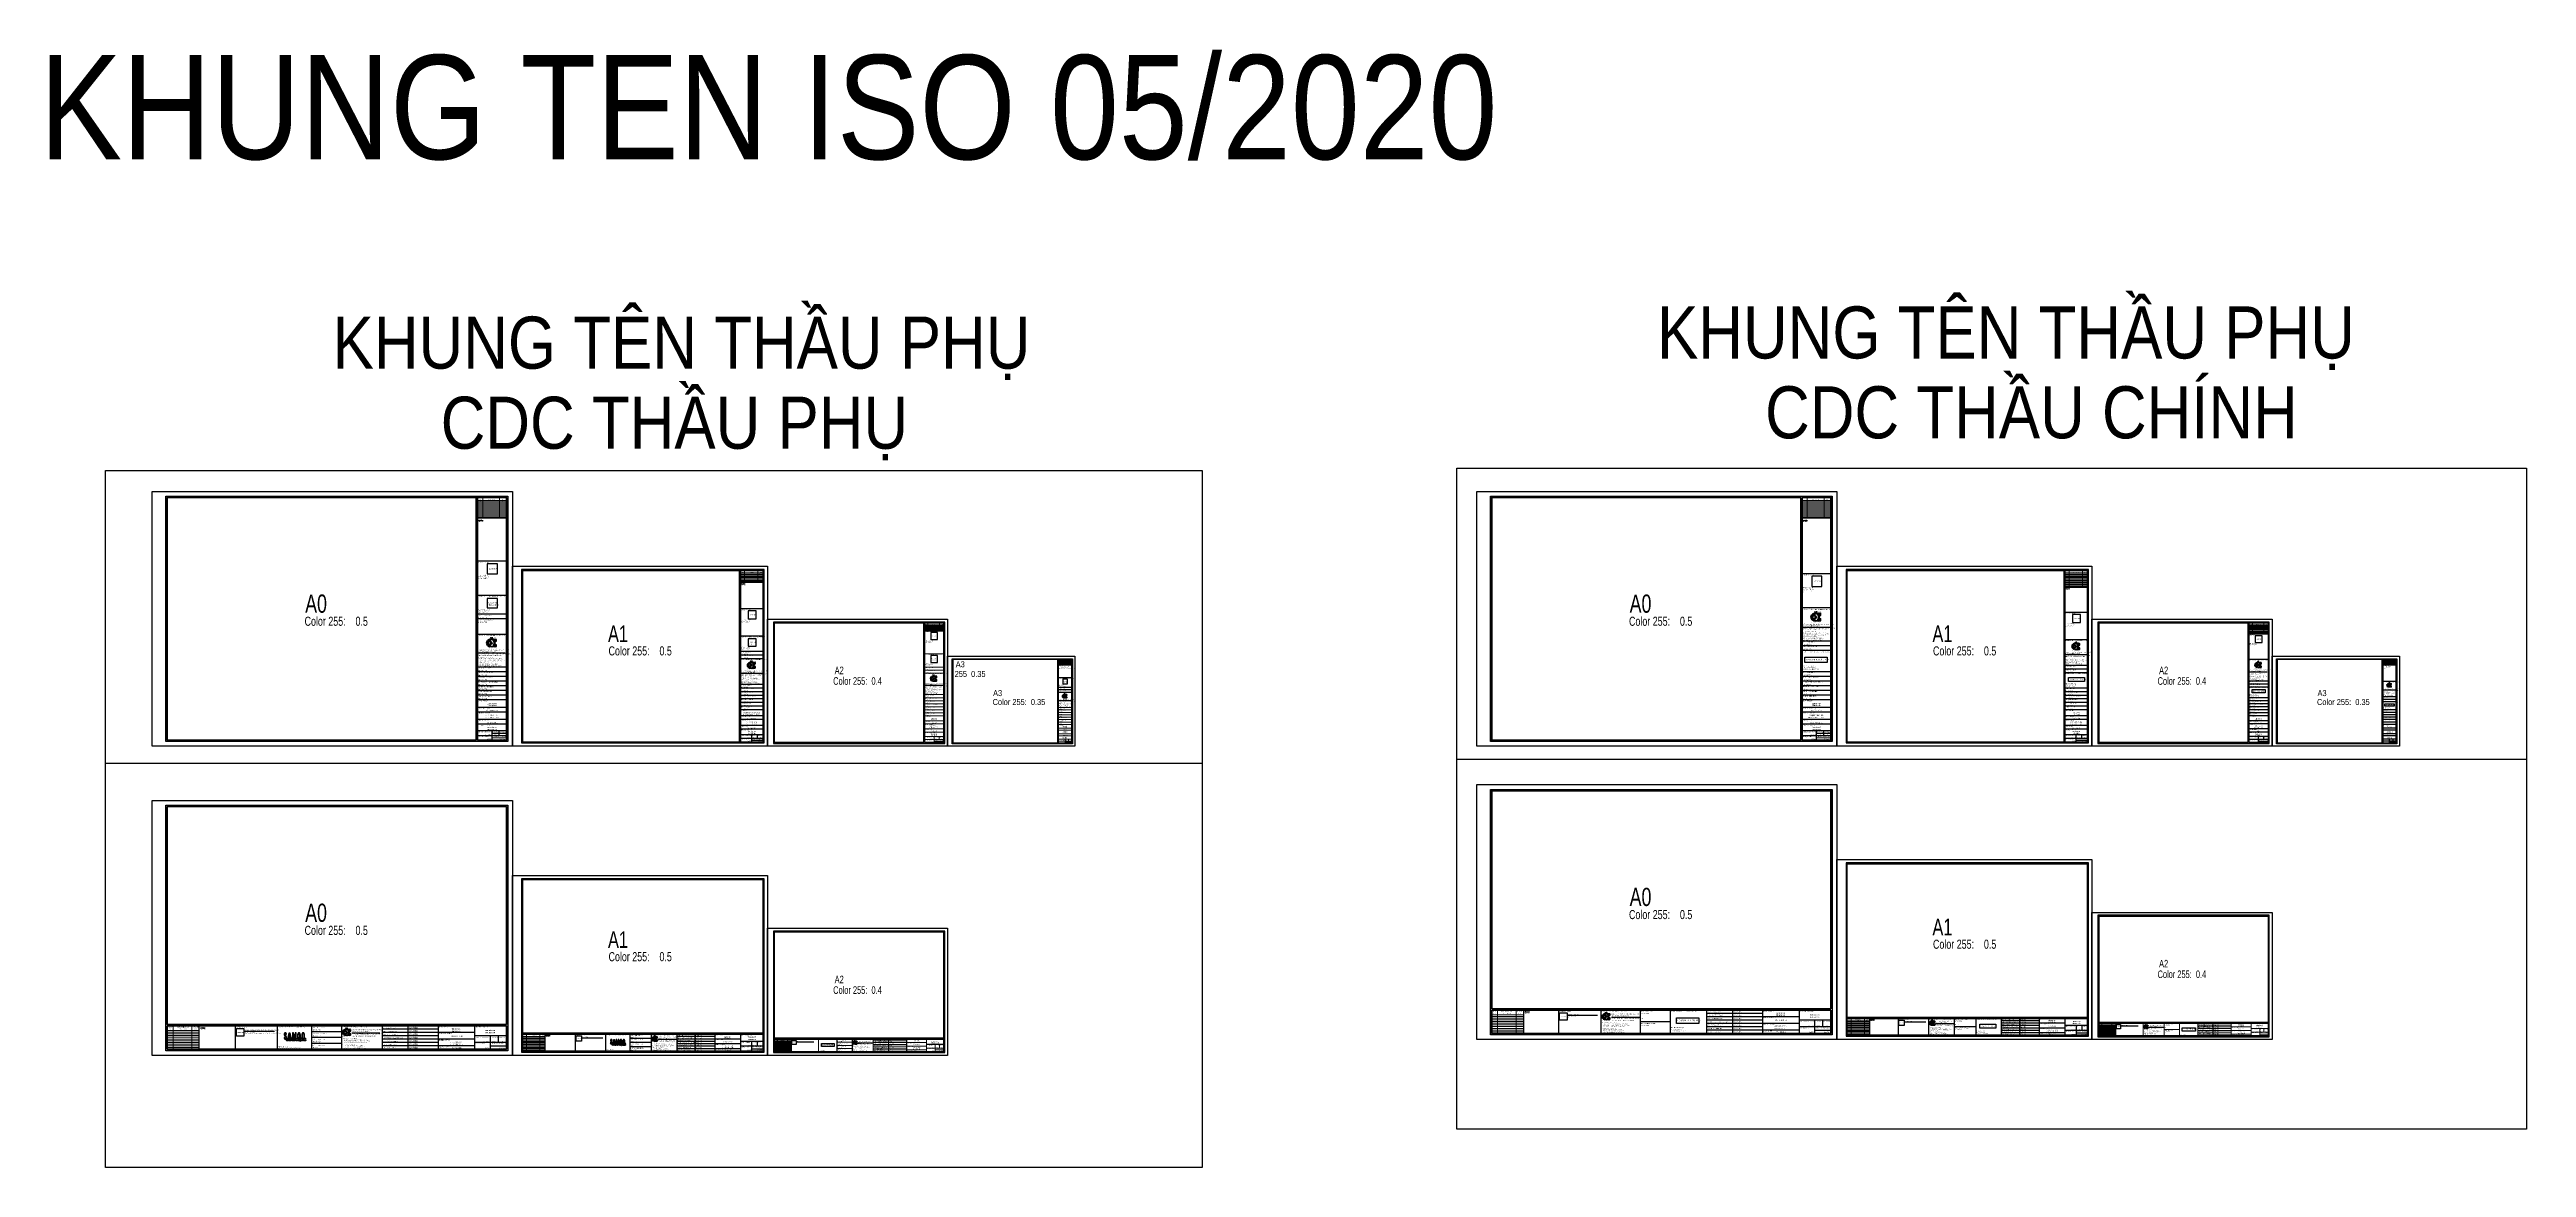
# Model space of a CAD drawing. Header units: millimetres. Extents: x 44 to 16922, y -171 to 5129.
# Drawn here: x 4732 to 12902, y 1441 to 5129 of the extents above; entities that cross this region are included whole.
import ezdxf
from ezdxf.enums import TextEntityAlignment as Align

# ---------------------------------------------------------------- set-up
doc = ezdxf.new("R2010")
doc.units = ezdxf.units.MM
doc.layers.add('CDC -TEXT KHUNG', color=7, linetype='Continuous', lineweight=15)
doc.layers.add('CDC-KHUNGTEN', color=7, linetype='Continuous')
doc.layers.add('Form$1$AA-BORD-FORM', color=7, linetype='Continuous')
doc.styles.add('Arial', font='arial.ttf', dxfattribs={"width": 0.9, "height": 525})
doc.styles.add('Arial_4', font='arial.ttf', dxfattribs={"width": 0.75, "height": 3})
doc.styles.add('Arial_B_3', font='arialbd.ttf', dxfattribs={"width": 0.75, "height": 3})
doc.styles.add('KT CDC', font='arial.ttf', dxfattribs={"width": 0.85, "height": 200})

# ---------------------------------------------------------------- blocks, each defined once
blk = doc.blocks.new('LOGOmoi')
at = {"layer": 'CDC-KHUNGTEN', "true_color": 0x00fa3e}
h = blk.add_hatch(color=100, dxfattribs=at)
edge = h.paths.add_edge_path()
edge.add_arc((0, 0), 1.87, 90, 270)
edge.add_line((0, -1.9), (0, -3.8))
edge.add_line((0, -3.8), (-0.2, -3.8))
edge.add_line((-0.2, -3.8), (-0.4, -3.8))
edge.add_line((-0.4, -3.8), (-0.5, -3.8))
edge.add_line((-0.5, -3.8), (-0.7, -3.8))
edge.add_line((-0.7, -3.8), (-0.9, -3.7))
edge.add_line((-0.9, -3.7), (-1.1, -3.7))
edge.add_line((-1.1, -3.7), (-1.3, -3.6))
edge.add_line((-1.3, -3.6), (-1.5, -3.6))
edge.add_line((-1.5, -3.6), (-1.6, -3.5))
edge.add_line((-1.6, -3.5), (-1.8, -3.4))
edge.add_line((-1.8, -3.4), (-2, -3.3))
edge.add_line((-2, -3.3), (-2.1, -3.2))
edge.add_line((-2.1, -3.2), (-2.3, -3.1))
edge.add_line((-2.3, -3.1), (-2.4, -3))
edge.add_line((-2.4, -3), (-2.6, -2.8))
edge.add_line((-2.6, -2.8), (-2.7, -2.7))
edge.add_line((-2.7, -2.7), (-2.8, -2.6))
edge.add_line((-2.8, -2.6), (-3, -2.4))
edge.add_line((-3, -2.4), (-3.1, -2.3))
edge.add_line((-3.1, -2.3), (-3.2, -2.1))
edge.add_line((-3.2, -2.1), (-3.3, -2))
edge.add_line((-3.3, -2), (-3.4, -1.8))
edge.add_line((-3.4, -1.8), (-3.5, -1.6))
edge.add_line((-3.5, -1.6), (-3.5, -1.5))
edge.add_line((-3.5, -1.5), (-3.6, -1.3))
edge.add_line((-3.6, -1.3), (-3.7, -1.1))
edge.add_line((-3.7, -1.1), (-3.7, -0.9))
edge.add_line((-3.7, -0.9), (-3.8, -0.7))
edge.add_line((-3.8, -0.7), (-3.8, -0.6))
edge.add_line((-3.8, -0.6), (-3.8, -0.4))
edge.add_line((-3.8, -0.4), (-3.8, -0.2))
edge.add_line((-3.8, -0.2), (-3.8, 0))
edge.add_line((-3.8, 0), (-3.8, 0.2))
edge.add_line((-3.8, 0.2), (-3.8, 0.4))
edge.add_line((-3.8, 0.4), (-3.8, 0.6))
edge.add_line((-3.8, 0.6), (-3.8, 0.7))
edge.add_line((-3.8, 0.7), (-3.7, 0.9))
edge.add_line((-3.7, 0.9), (-3.7, 1.1))
edge.add_line((-3.7, 1.1), (-3.6, 1.3))
edge.add_line((-3.6, 1.3), (-3.5, 1.5))
edge.add_line((-3.5, 1.5), (-3.5, 1.6))
edge.add_line((-3.5, 1.6), (-3.4, 1.8))
edge.add_line((-3.4, 1.8), (-3.3, 2))
edge.add_line((-3.3, 2), (-3.2, 2.1))
edge.add_line((-3.2, 2.1), (-3.1, 2.3))
edge.add_line((-3.1, 2.3), (-3, 2.4))
edge.add_line((-3, 2.4), (-2.8, 2.6))
edge.add_line((-2.8, 2.6), (-2.7, 2.7))
edge.add_line((-2.7, 2.7), (-2.6, 2.8))
edge.add_line((-2.6, 2.8), (-2.4, 3))
edge.add_line((-2.4, 3), (-2.3, 3.1))
edge.add_line((-2.3, 3.1), (-2.1, 3.2))
edge.add_line((-2.1, 3.2), (-2, 3.3))
edge.add_line((-2, 3.3), (-1.8, 3.4))
edge.add_line((-1.8, 3.4), (-1.6, 3.5))
edge.add_line((-1.6, 3.5), (-1.5, 3.6))
edge.add_line((-1.5, 3.6), (-1.3, 3.6))
edge.add_line((-1.3, 3.6), (-1.1, 3.7))
edge.add_line((-1.1, 3.7), (-0.9, 3.7))
edge.add_line((-0.9, 3.7), (-0.7, 3.8))
edge.add_line((-0.7, 3.8), (-0.5, 3.8))
edge.add_line((-0.5, 3.8), (-0.4, 3.8))
edge.add_line((-0.4, 3.8), (-0.2, 3.8))
edge.add_line((-0.2, 3.8), (0, 3.8))
edge.add_line((0, 3.8), (0, 1.9))
at = {"layer": 'CDC-KHUNGTEN'}
h = blk.add_hatch(color=1, dxfattribs=at)
h.paths.add_polyline_path([(1.5, 5.5), (1.3, 5.5), (1.3, 4.9), (1.2, 4.9, -0.237912), (0.1, 5.5), (-0.2, 5.5, 0.272847), (1.1, 4.7), (1.5, 4.7)])
h.paths.add_polyline_path([(2.6, 5.5), (1.8, 5.5, 0.414214), (1.5, 5.2), (1.5, 4.9, 0.414214), (1.8, 4.7), (2.6, 4.7), (2.6, 4.9), (1.8, 4.9, -0.414214), (1.7, 4.9), (1.7, 5.2, -0.414214), (1.8, 5.3), (2.6, 5.3)])
at = {"layer": 'CDC-KHUNGTEN', "true_color": 0xc20000}
blk.add_hatch(color=12, dxfattribs=at).paths.add_polyline_path([(0, 1.9), (0, -1.8), (0, -1.9, 0.414214), (1.9, 0, 0.414214)])
at = {"layer": 'CDC-KHUNGTEN', "color": 102}
for p, q in [((0, 3.8), (0, -3.8)), ((0.4, 3.8), (6.1, 3.8)), ((1.3, 3.7), (5.2, 3.7)), ((2.3, 3.2), (6.1, 3.2)), ((2.5, 3.1), (4, 3.1)), ((3, 2.6), (6.1, 2.6)), ((3.2, 2.5), (3.4, 2.5)), ((3.4, 2.2), (6.1, 2.2)), ((3.5, 2), (6.1, 2)), ((3.6, 2.8), (6.1, 2.8)), ((3.7, 1.6), (5.4, 1.6)), ((3.8, 1.4), (5.2, 1.4)), ((3.9, 1), (4.7, 1)), ((4, 0.8), (4.7, 0.8)), ((4.1, 0.4), (4.5, 0.4)), ((4.1, 0.2), (4.5, 0.2)), ((4.5, 3.4), (6.1, 3.4)), ((6.1, 3.8), (6.1, 1.8)), ((0, -3.8), (0, -3.8)), ((0.4, -3.8), (6.1, -3.8)), ((1.3, -3.7), (5.2, -3.7)), ((2.3, -3.2), (6.1, -3.2)), ((2.5, -3.1), (4, -3.1)), ((3, -2.6), (6.1, -2.6)), ((3.2, -2.5), (3.4, -2.5)), ((3.4, -2.2), (6.1, -2.2)), ((3.5, -2), (6.1, -2)), ((3.6, -2.8), (6.1, -2.8)), ((3.7, -1.6), (5.4, -1.6)), ((3.8, -1.4), (5.2, -1.4)), ((3.9, -1), (4.7, -1)), ((4, -0.8), (4.7, -0.8)), ((4.1, -0.2), (4.5, -0.2)), ((4.1, -0.4), (4.5, -0.4)), ((4.5, -3.4), (6.1, -3.4)), ((6.1, -1.8), (6.1, -3.8))]:
    blk.add_line(p, q, dxfattribs=at)
at = {"layer": 'CDC-KHUNGTEN', "color": 1}
for points in [[(1.5, 5.5), (1.3, 5.5), (1.3, 4.9), (1.2, 4.9, -0.237912), (0.1, 5.5), (-0.2, 5.5, 0.272847), (1.1, 4.7), (1.5, 4.7)], [(2.6, 5.5), (1.8, 5.5, 0.414214), (1.5, 5.2), (1.5, 4.9, 0.414214), (1.8, 4.7), (2.6, 4.7), (2.6, 4.9), (1.8, 4.9, -0.414214), (1.7, 4.9), (1.7, 5.2, -0.414214), (1.8, 5.3), (2.6, 5.3)]]:
    blk.add_lwpolyline(points, format="xyb", close=True, dxfattribs=at)
at = {"layer": 'CDC-KHUNGTEN', "color": 7, "lineweight": 40}
blk.add_lwpolyline([(0.4, 3.8), (6.1, 3.8), (6.1, 1.8, 0.905134), (6.1, -1.8), (6.1, -3.8), (0.4, -3.8)], format="xyb", dxfattribs=at)
at = {"layer": 'CDC-KHUNGTEN', "color": 102}
blk.add_circle((0, 0), 1.87, dxfattribs=at)
at = {"layer": 'CDC-KHUNGTEN', "color": 7, "lineweight": 40}
blk.add_arc((0, 0), 3.85, 89.7449, 270.2551, dxfattribs=at)
at = {"layer": 'CDC-KHUNGTEN', "color": 112}
blk.add_ellipse((0.2, 0), major_axis=(-2.72, 2.72), ratio=1, start_param=-1.064136, end_param=-0.838054, dxfattribs=at)
at = {"layer": 'CDC-KHUNGTEN', "color": 102}
for centre, major_axis, start_param, end_param in [((0.2, 0), (-2.72, 2.72), -1.423028, -1.355019), ((0.2, 0), (2.72, 2.72), 6.199614, 6.251308), ((6.3, 0), (-2.72, 2.72), 0.083571, 0.124553), ((0.2, 0), (-2.72, 2.72), 4.527318, 4.587836), ((0.2, 0), (-2.72, 2.72), 4.346177, 4.481253), ((6.3, 0), (-2.72, 2.72), -0.147768, -0.022458), ((0.2, 0), (-2.72, 2.72), 4.178765, 4.304301), ((0.2, 0), (2.72, 2.72), 5.589142, 5.7099), ((0.2, 0), (2.72, 2.72), 5.445131, 5.550443), ((6.3, 0), (2.72, 2.72), 1.064136, 1.278853), ((6.3, 0), (1.28, 1.28), 0.884906, 3.827483), ((0.2, 0), (2.72, 2.72), 3.979647, 4.205729), ((0.2, 0), (-2.72, 2.72), 2.925816, 2.993825), ((0.2, 0), (-2.72, 2.72), 3.17347, 3.225164), ((0.2, 0), (2.72, 2.72), 4.836942, 4.89746), ((6.3, 0), (-2.72, 2.72), 1.446243, 1.487225), ((0.2, 0), (2.72, 2.72), 4.943525, 5.078601), ((6.3, 0), (-2.72, 2.72), 1.538919, 1.718564), ((0.2, 0), (-2.72, 2.72), 3.549681, 3.675216), ((0.2, 0), (-2.72, 2.72), 3.714878, 3.835636), ((6.3, 0), (2.72, 2.72), 3.433536, 3.648253)]:
    blk.add_ellipse(centre, major_axis=major_axis, ratio=1, start_param=start_param, end_param=end_param, dxfattribs=at)
at = {"layer": 'CDC-KHUNGTEN', "color": 1, "style": 'KT CDC', "width": 0.85}
blk.add_text('GROUP', height=0.792, dxfattribs=at).set_placement((2.9, 4.7))
at = {"layer": 'CDC-KHUNGTEN', "color": 102, "style": 'KT CDC', "width": 1.15}
blk.add_text('C D C J S C . V N', height=0.8, dxfattribs=at).set_placement((-3.9, -5.5))
blk = doc.blocks.new('DSFDG')
at = {"layer": 'CDC-KHUNGTEN', "lineweight": 9}
for p, q in [((-505.7, 38.7), (-562, 38.7)), ((-505.7, 35.7), (-562, 35.7)), ((-505.7, 32.7), (-562, 32.7)), ((-505.7, 29.7), (-562, 29.7)), ((-505.7, 26.7), (-562, 26.7)), ((-505.7, 23.7), (-562, 23.7)), ((-505.7, 20.7), (-562, 20.7)), ((-505.7, 17.7), (-562, 17.7)), ((-505.7, 14.7), (-562, 14.7)), ((-505.7, 11.7), (-562, 11.7)), ((-505.7, 8.7), (-562, 8.7)), ((-505.7, 5.7), (-562, 5.7)), ((-551.9, 44.5), (-551.9, 2.5)), ((-518.8, 44.5), (-518.8, 2.5))]:
    blk.add_line(p, q, dxfattribs=at)
at = {"layer": 'CDC-KHUNGTEN', "lineweight": 20}
for p, q in [((-505.7, 2.5), (-505.7, 44.5)), ((-305.5, 44.5), (-305.5, 2.5)), ((-235.5, 44.5), (-235.5, 2.5)), ((-125.5, 38.5), (-235.5, 38.5)), ((-125.5, 32.5), (-235.5, 32.5)), ((-125.5, 26.5), (-235.5, 26.5)), ((-125.5, 20.5), (-235.5, 20.5)), ((-125.5, 14.5), (-235.5, 14.5)), ((-125.5, 8.5), (-235.5, 8.5)), ((-185.5, 44.5), (-185.5, 2.5)), ((-59.5, 32.5), (-125.5, 32.5)), ((-59.5, 20.5), (-125.5, 20.5)), ((-59.5, 8.5), (-125.5, 8.5)), ((-59.5, 44.5), (-59.5, 2.5)), ((-2.5, 14.5), (-59.5, 14.5)), ((-31, 2.5), (-31, 26.5)), ((-31, 8.5), (-2.5, 8.5)), ((-17.2, 14.5), (-17.2, 26.5))]:
    blk.add_line(p, q, dxfattribs=at)
at = {"layer": 'CDC-KHUNGTEN'}
for p, q in [((-305.5, 44.5), (-305.5, 2.5)), ((-287.2, 31.7), (-238.2, 31.7)), ((-125.5, 44.5), (-125.5, 2.5)), ((-2.5, 26.5), (-59.5, 26.5))]:
    blk.add_line(p, q, dxfattribs=at)
at = {"layer": 'CDC-KHUNGTEN', "color": 8}
blk.add_lwpolyline([(-70.4, 0), (0, 0), (0, 400.5), (-564.5, 400.5), (-564.5, 0), (-70.4, 0)], dxfattribs=at)
at = {"layer": 'CDC-KHUNGTEN', "color": 255, "lineweight": 60}
for points in [[(-2.5, 47), (-2.5, 398), (-562, 398), (-562, 47)], [(-2.5, 44.5), (-562, 44.5), (-562, 2.5), (-2.5, 2.5)]]:
    blk.add_lwpolyline(points, close=True, dxfattribs=at)
at = {"layer": 'Defpoints', "color": 1, "ltscale": 0.2}
blk.add_lwpolyline([(-584.5, -9.5), (-584.5, 410), (9.5, 410), (9.5, -9.5), (-584.5, -9.5)], close=True, dxfattribs=at)
at = {"xscale": 1.33904193134268, "yscale": 1.33904193134268, "zscale": 1.33904193134268}
blk.add_blockref('LOGOmoi', (-298.2, 32.7), dxfattribs=at)
at = {"layer": 'CDC -TEXT KHUNG', "style": 'Arial_B_3', "width": 0.8}
for s, p in [('XXXX', (-33.3, 3.3)), ('X-X.XX', (-6.2, 3.3))]:
    blk.add_text(s, height=2.8, dxfattribs=at).set_placement(p, align=Align.RIGHT)
for p in [(-31.7, 35.6), (-31.7, 30.4)]:
    blk.add_text('TÊN BẢN VẼ', height=2.8, dxfattribs=at).set_placement(p, align=Align.CENTER)
at = {"layer": 'CDC-KHUNGTEN'}
for s, height, style, width, p in [('- ISO 06/2019 -', 0.943, 'KT CDC', 1.15, (-562, 1)), ('NO', 1.65, 'KT CDC', 0.85, (-558.5, 39.2)), ('DESCRIPTION', 1.65, 'KT CDC', 0.85, (-542, 39.2)), ('DATE', 1.65, 'KT CDC', 0.85, (-514.7, 39.2)), ('* TRỤ SỞ CHÍNH - HEAD OFFICE :', 1.4, 'KT CDC', 0.85, (-303.6, 22.2)), ('* CÔNG TY CDCs - CDCs OFFICE :', 1.4, 'KT CDC', 0.85, (-303.6, 11.4)), ('ĐIỆN THOẠI - TEL: (848) 8414777; FAX : (848) 8414777', 1.4, 'KT CDC', 0.85, (-301.3, 4.4)), ('67/46L ĐINH TIÊN HOÀNG, TP HỒ CHÍ MINH', 1.4, 'KT CDC', 0.85, (-301.3, 9.1)), ('67/46L DINHTIENHOANG STR, HOCHIMINH CITY', 1.4, 'KT CDC', 0.85, (-301.3, 6.8)), ('TÒA NHÀ CDC-CIC, 37 LÊ ĐẠI HÀNH, HÀ NỘI, VIỆT NAM', 1.4, 'KT CDC', 0.85, (-301.1, 19.6)), ('CDC-CIC BUILDING , 37 LEDAIHANH STR. , HANOI, VIETNAM', 1.4, 'KT CDC', 0.85, (-301.1, 17.3)), ('ĐIỆN THOẠI - TEL : (844) 9760402; FAX: (844) 9763122', 1.4, 'KT CDC', 0.85, (-301.1, 14.9)), ('CÔNG TY CỔ PHẦN TƯ VẤN ÐẦU TƯ VÀ THIẾT KẾ', 1.8, 'KT CDC', 0.65, (-287.2, 36.3)), ('XÂY DỰNG VIỆT NAM (CDC)', 1.8, 'KT CDC', 0.65, (-287, 33.2)), ('VIETNAM INVESTMENT CONSULTING AND CONSTRUCTION ', 1.8, 'KT CDC', 0.65, (-287, 28.6)), ('DESIGNING JOINT STOCK COMPANY (CDC)', 1.8, 'KT CDC', 0.65, (-286.9, 25.3)), ('DUYỆT - APPROVED BY :', 2.2, 'Arial', 0.8, (-233.8, 40.4)), ('QLKT - TECHNICAL MANAGER :', 2.2, 'Arial', 0.8, (-233.7, 34.4)), ('CNTK - PROJECT MANAGER :', 2.2, 'Arial', 0.8, (-233.7, 28.4)), ('TRƯỞNG ĐƠN VỊ - HEAD OF DIVISION :', 2.2, 'Arial', 0.8, (-233.7, 22.4)), ('CHỦ TRÌ - MAIN DESIGNER :', 2.2, 'Arial', 0.8, (-233.7, 10.4)), ('THIẾT KẾ - DESIGNED BY :', 2.2, 'Arial', 0.8, (-233.6, 4.4)), ('KIỂM BỘ MÔN - CHECKED BY :', 2.2, 'Arial', 0.8, (-233.7, 16.4)), ('ĐỊA ĐIỂM - LOCATION :', 1.5, 'Arial', 0.8, (-123.7, 17.9)), ('CÔNG TRÌNH - PROJECT :  ', 1.5, 'Arial', 0.8, (-123.7, 29.9)), ('HẠNG MỤC - ITEM : ', 1.5, 'Arial', 0.8, (-123.8, 5.9)), ('DỰ ÁN - PROJECT :  ', 1.5, 'Arial', 0.8, (-123.6, 41.9)), ('GIAI ĐOẠN - PHASE :', 1.5, 'Arial', 0.8, (-58.6, 11.9)), ('TÊN BẢN VẼ - DWG TITLE :', 1.5, 'Arial', 0.8, (-57.6, 42)), ('TỈ LỆ - SCALE :', 1.5, 'Arial', 0.8, (-30, 23.9)), ('BẢN VẼ SỐ - DWG NUMBER :', 1.5, 'Arial', 0.8, (-29.3, 11.9)), ('- CDCJSC . VN GIỮ BẢN QUYỂN -', 0.943, 'KT CDC', 1.15, (-26.5, 1)), ('PHIÊN BẢN -REV', 1.5, 'Arial', 0.8, (-16.4, 23.9))]:
    blk.add_text(s, height=height, dxfattribs=dict(at, style=style, width=width)).set_placement(p)
for s, height, style, width, p in [('TÊN CÔNG TRÌNH', 2.25, 'Arial', 0.65, (-93.5, 24.3)), ('VỊ TRÍ CÔNG TRÌNH', 2.25, 'Arial', 0.65, (-91.8, 14.3)), ('VỊ TRÍ CÔNG TRÌNH', 2.25, 'Arial', 0.65, (-91.8, 10.3)), ('TÊN DỰ ÁN', 2.5, 'Arial_B_3', 0.8, (-92.5, 37.7)), ('TÊN DỰ ÁN', 2.5, 'Arial_B_3', 0.8, (-92.5, 33.7)), ('TÊN HẠNG MỤC', 2.25, 'Arial', 0.65, (-91.5, 4.1))]:
    blk.add_text(s, height=height, dxfattribs=dict(at, style=style, width=width)).set_placement(p, align=Align.CENTER)
at = {"layer": 'CDC-KHUNGTEN', "style": 'Arial', "width": 0.814645}
blk.add_text('HOÀN THÀNH - FINISHED DATE :', height=1.5, dxfattribs=at).set_placement((-58.6, 23.9), (-31.9, 23.9), align=Align.FIT)
at = {"layer": 'CDC-KHUNGTEN', "style": 'Arial', "width": 0.9}
for s, p in [('XX/20XX', (-33.6, 15.6)), ('1/XX', (-22, 15.6))]:
    blk.add_text(s, height=1.88, dxfattribs=at).set_placement(p, align=Align.RIGHT)
at = {"layer": 'CDC-KHUNGTEN', "style": 'Arial_B_3'}
blk.add_text('X', height=2.5, dxfattribs=at).set_placement((-9.4, 15.6), align=Align.RIGHT)
at = {"layer": 'CDC-KHUNGTEN', "line_spacing_factor": 0.941778, "style": 'KT CDC'}
for s, insert, char_height, width, attachment_point in [('LẦN NỘP', (-556.9, 43.9), 1.65, 10.982, 2), ('NỘI DUNG ĐIỀU CHỈNH', (-535.3, 43.9), 1.65, 27.748, 2), ('NGÀY NỘP', (-512.3, 43.9), 1.65, 13.167, 2), ('HỌ VÀ TÊN', (-183.6, 42.6), 2.2, 34.679, 1), ('HỌ VÀ TÊN', (-183.6, 36.6), 2.2, 34.679, 1), ('HỌ VÀ TÊN', (-183.6, 30.6), 2.2, 34.679, 1), ('HỌ VÀ TÊN', (-183.6, 24.6), 2.2, 34.679, 1), ('HỌ VÀ TÊN', (-183.6, 18.6), 2.2, 34.679, 1), ('HỌ VÀ TÊN', (-183.6, 12.6), 2.2, 34.679, 1), ('HỌ VÀ TÊN', (-183.6, 6.6), 2.2, 34.679, 1)]:
    blk.add_mtext(s, dxfattribs=dict(at, insert=insert, char_height=char_height, width=width, attachment_point=attachment_point))
blk = doc.blocks.new('KHUNG DOC A1')
at = {"layer": 'CDC-KHUNGTEN', "lineweight": 25}
for p, q in [((-3, 278), (-78, 278)), ((-3, 193), (-78, 193)), ((-3, 181), (-78, 181)), ((-3, 169), (-78, 169)), ((-3, 157), (-78, 157)), ((-3, 145), (-78, 145)), ((-3, 133), (-78, 133)), ((-3, 121), (-78, 121)), ((-3, 109), (-78, 109)), ((-3, 89), (-78, 89)), ((-3, 77), (-78, 77)), ((-3, 57), (-78, 57)), ((-3, 45), (-78, 45)), ((-3, 27), (-78, 27)), ((-3, 15), (-78, 15)), ((-40.5, 3), (-40.5, 27)), ((-40.5, 9), (-3, 9)), ((-21.7, 15), (-21.7, 27))]:
    blk.add_line(p, q, dxfattribs=at)
at = {"layer": 'CDC-KHUNGTEN'}
blk.add_line((-75.6, 230.4), (-5.7, 230.4), dxfattribs=at)
at = {"layer": 'CDC-KHUNGTEN', "xscale": 2.513908497502836, "yscale": 2.513908497502836, "zscale": 2.513908497502836}
blk.add_blockref('LOGOmoi', (-45.2, 256.3), dxfattribs=at)
at = {"layer": 'CDC -TEXT KHUNG', "style": 'Arial_B_3', "width": 0.8}
for s, p in [('CHUNG CƯ CAO TẦNG CT3', (-40.8, 98)), ('KHU ĐÔ THỊ MỚI NGHĨA ĐÔ', (-40.8, 93)), ('TÊN BẢN VẼ', (-40.8, 35)), ('TÊN BẢN VẼ', (-40.8, 30))]:
    blk.add_text(s, height=3, dxfattribs=at).set_placement(p, align=Align.CENTER)
at = {"layer": 'CDC -TEXT KHUNG', "style": 'KT CDC', "width": 1.15}
for s, p in [('- ISO 06/2019 -', (-797.1, 0.8)), ('- CDCJSC . VN GIỮ BẢN QUYỂN -', (-34.8, 0.8))]:
    blk.add_text(s, height=1.257, dxfattribs=at).set_placement(p)
at = {"layer": 'CDC -TEXT KHUNG', "style": 'Arial_B_3', "width": 0.8}
for s, p in [('XXXX', (-43, 4.1)), ('X-X.XX', (-7, 4.1))]:
    blk.add_text(s, height=3, dxfattribs=at).set_placement(p, align=Align.RIGHT)
at = {"layer": 'CDC-KHUNGTEN'}
for s, height, style, width, p in [('* TRỤ SỞ CHÍNH - HEAD OFFICE :', 1.8, 'KT CDC', 0.85, (-77.1, 217.3)), ('* CÔNG TY CDCs - CDCs OFFICE :', 1.8, 'KT CDC', 0.85, (-77.1, 203.9)), ('CÔNG TY CỔ PHẦN TƯ VẤN ÐẦU TƯ VÀ THIẾT KẾ', 2.5, 'KT CDC', 0.84, (-75.7, 236)), ('VIETNAM INVESTMENT CONSULTING AND CONSTRUCTION ', 2.5, 'KT CDC', 0.7, (-75.6, 226.5)), ('TÒA NHÀ CDC-CIC, 37 LÊ ĐẠI HÀNH, HÀ NỘI, VIỆT NAM', 1.8, 'KT CDC', 0.85, (-75.7, 214)), ('CDC-CIC BUILDING , 37 LEDAIHANH STR. , HANOI, VIETNAM', 1.8, 'KT CDC', 0.85, (-75.7, 211.2)), ('ĐIỆN THOẠI - TEL : (844) 9760402; FAX: (844) 9763122', 1.8, 'KT CDC', 0.85, (-75.6, 208.4)), ('67/46L ĐINH TIÊN HOÀNG, TP HỒ CHÍ MINH', 1.8, 'KT CDC', 0.85, (-75.7, 200.6)), ('67/46L DINHTIENHOANG STR, HOCHIMINH CITY', 1.8, 'KT CDC', 0.85, (-75.7, 197.8)), ('ĐIỆN THOẠI - TEL: (848) 8414777; FAX : (848) 8414777', 1.8, 'KT CDC', 0.85, (-75.6, 195)), ('DUYỆT - APPROVED BY :', 2, 'Arial', 0.8, (-75.7, 189.5)), ('QLKT - TECHNICAL MANAGER :', 2, 'Arial', 0.8, (-75.6, 177.5)), ('CNTK - PROJECT MANAGER :', 2, 'Arial', 0.8, (-75.6, 165.5)), ('XÂY DỰNG VIỆT NAM (CDC)', 2.5, 'KT CDC', 0.84, (-75.5, 232.2)), ('DESIGNING JOINT STOCK COMPANY (CDC)', 2.5, 'KT CDC', 0.7, (-75.5, 222.3)), ('TRƯỞNG ĐƠN VỊ - HEAD OF DIVISION :', 2, 'Arial', 0.8, (-75.6, 153.5)), ('KIỂM BỘ MÔN - CHECKED BY :', 2, 'Arial', 0.8, (-75.7, 141.4)), ('CHỦ TRÌ - MAIN DESIGNER :', 2, 'Arial', 0.8, (-75.6, 129.5)), ('CÔNG TRÌNH - PROJECT :  ', 2, 'Arial', 0.8, (-75.6, 85.5)), ('THIẾT KẾ - DESIGNED BY :', 2, 'Arial', 0.8, (-75.5, 117.5)), ('DỰ ÁN - PROJECT :  ', 2, 'Arial', 0.8, (-75.5, 105.5)), ('GIAI ĐOẠN - PHASE :', 2, 'Arial', 0.8, (-76.8, 11.5)), ('ĐỊA ĐIỂM - LOCATION :', 2, 'Arial', 0.8, (-75.5, 73.5)), ('HẠNG MỤC - ITEM : ', 2, 'Arial', 0.8, (-75.7, 53.5)), ('TÊN BẢN VẼ - DWG TITLE :', 2, 'Arial', 0.8, (-75.5, 41.7)), ('TỈ LỆ - SCALE :', 2, 'Arial', 0.8, (-39.2, 23.6)), ('BẢN VẼ SỐ - DWG NUMBER :', 2, 'Arial', 0.8, (-37.6, 11.6)), ('PHIÊN BẢN -REV', 2, 'Arial', 0.7, (-20.6, 23.6))]:
    blk.add_text(s, height=height, dxfattribs=dict(at, style=style, width=width)).set_placement(p)
at = {"layer": 'CDC-KHUNGTEN', "style": 'Arial'}
for s, width, p in [('TÊN CÔNG TRÌNH', 0.65, (-41.3, 79.4)), ('TÊN HẠNG MỤC', 0.8, (-41.3, 47.4)), ('VỊ TRÍ CÔNG TRÌNH', 0.7, (-40.1, 67)), ('VỊ TRÍ CÔNG TRÌNH', 0.7, (-40.1, 61))]:
    blk.add_text(s, height=3, dxfattribs=dict(at, width=width)).set_placement(p, align=Align.CENTER)
at = {"layer": 'CDC-KHUNGTEN', "style": 'Arial', "width": 0.814645}
blk.add_text('HOÀN THÀNH - FINISHED DATE :', height=2, dxfattribs=at).set_placement((-77, 23.5), (-41.3, 23.5), align=Align.FIT)
at = {"layer": 'CDC-KHUNGTEN', "style": 'Arial', "width": 0.9}
for s, p in [('X/20XX', (-43.3, 16.5)), ('1/XXX', (-28, 16.5))]:
    blk.add_text(s, height=2.5, dxfattribs=at).set_placement(p, align=Align.RIGHT)
at = {"layer": 'CDC-KHUNGTEN', "style": 'KT CDC'}
blk.add_text('X', height=3.2, dxfattribs=at).set_placement((-11.2, 16.5), align=Align.RIGHT)
at = {"layer": 'CDC-KHUNGTEN', "char_height": 3, "attachment_point": 1}
for s, insert, width, line_spacing_factor, style in [('HỌ VÀ TÊN', (-75.5, 185.6), 46.239, 0.941778, 'KT CDC'), ('HỌ VÀ TÊN', (-75.5, 173.6), 46.239, 0.941778, 'KT CDC'), ('HỌ VÀ TÊN', (-75.5, 161.6), 46.239, 0.941778, 'KT CDC'), ('HỌ VÀ TÊN', (-75.5, 149.6), 46.239, 0.941778, 'KT CDC'), ('HỌ VÀ TÊN', (-75.5, 137.6), 46.239, 0.941778, 'KT CDC'), ('HỌ VÀ TÊN', (-75.5, 125.6), 46.239, 0.941778, 'KT CDC'), ('{\\W0.85;HỌ VÀ TÊN}', (-75.5, 113.6), 40.928, 0.8, 'Arial')]:
    blk.add_mtext(s, dxfattribs=dict(at, insert=insert, width=width, line_spacing_factor=line_spacing_factor, style=style))
blk = doc.blocks.new('KHUNG DOC A2')
at = {"layer": 'CDC-KHUNGTEN'}
blk.add_line((-64.5, 192), (-6.2, 192), dxfattribs=at)
at = {"layer": 'CDC-KHUNGTEN', "lineweight": 20}
for p, q in [((-2.5, 160.8), (-66.5, 160.8)), ((-2.5, 150.8), (-66.5, 150.8)), ((-2.5, 140.8), (-66.5, 140.8)), ((-2.5, 130.8), (-66.5, 130.8)), ((-2.5, 120.8), (-66.5, 120.8)), ((-2.5, 110.8), (-66.5, 110.8)), ((-2.5, 100.8), (-66.5, 100.8)), ((-2.5, 90.8), (-66.5, 90.8)), ((-2.5, 74.2), (-66.5, 74.2)), ((-2.5, 64.2), (-66.5, 64.2)), ((-2.5, 47.5), (-66.5, 47.5)), ((-2.5, 37.5), (-66.5, 37.5)), ((-2.5, 22.5), (-66.5, 22.5)), ((-2.5, 12.5), (-66.5, 12.5)), ((-34.8, 2.5), (-34.8, 22.5)), ((-34.8, 7.5), (-2.5, 7.5)), ((-18, 12.5), (-18, 22.5))]:
    blk.add_line(p, q, dxfattribs=at)
at = {"layer": 'CDC-KHUNGTEN', "xscale": 2.09492374791903, "yscale": 2.09492374791903, "zscale": 2.09492374791903}
blk.add_blockref('LOGOmoi', (-39.2, 213.6), dxfattribs=at)
at = {"layer": 'CDC -TEXT KHUNG', "style": 'Arial_B_3', "width": 0.8}
for s, p in [('TÊN DỰ ÁN', (-35.5, 81.8)), ('TÊN BẢN VẼ', (-35.5, 29.2)), ('TÊN BẢN VẼ', (-35.5, 25.1)), ('TÊN DỰ ÁN', (-35.5, 77.8))]:
    blk.add_text(s, height=2.5, dxfattribs=at).set_placement(p, align=Align.CENTER)
at = {"layer": 'CDC -TEXT KHUNG', "style": 'KT CDC', "width": 1.15}
for s, p in [('- ISO 06/2019 -', (-562, 0.6)), ('- CDCJSC . VN GIỮ BẢN QUYỂN -', (-29.1, 0.6))]:
    blk.add_text(s, height=1.047, dxfattribs=at).set_placement(p)
at = {"layer": 'CDC -TEXT KHUNG', "style": 'Arial_B_3', "width": 0.8}
for s, p in [('XXXX', (-37.3, 3.4)), ('X-X.XX', (-5.8, 3.4))]:
    blk.add_text(s, height=2.5, dxfattribs=at).set_placement(p, align=Align.RIGHT)
at = {"layer": 'CDC-KHUNGTEN'}
for s, height, style, width, p in [('* TRỤ SỞ CHÍNH - HEAD OFFICE :', 1.5, 'KT CDC', 0.85, (-65.7, 181.1)), ('* CÔNG TY CDCs - CDCs OFFICE :', 1.5, 'KT CDC', 0.85, (-65.7, 169.9)), ('CÔNG TY CỔ PHẦN TƯ VẤN ÐẦU TƯ VÀ THIẾT KẾ', 2.083, 'KT CDC', 0.84, (-64.6, 196.7)), ('VIETNAM INVESTMENT CONSULTING AND CONSTRUCTION ', 2.083, 'KT CDC', 0.7, (-64.5, 188.7)), ('TÒA NHÀ CDC-CIC, 37 LÊ ĐẠI HÀNH, HÀ NỘI, VIỆT NAM', 1.5, 'KT CDC', 0.85, (-64.6, 178.3)), ('CDC-CIC BUILDING , 37 LEDAIHANH STR. , HANOI, VIETNAM', 1.5, 'KT CDC', 0.85, (-64.6, 176)), ('ĐIỆN THOẠI - TEL : (844) 9760402; FAX: (844) 9763122', 1.5, 'KT CDC', 0.85, (-64.5, 173.7)), ('67/46L ĐINH TIÊN HOÀNG, TP HỒ CHÍ MINH', 1.5, 'KT CDC', 0.85, (-64.6, 167.2)), ('67/46L DINHTIENHOANG STR, HOCHIMINH CITY', 1.5, 'KT CDC', 0.85, (-64.6, 164.8)), ('ĐIỆN THOẠI - TEL: (848) 8414777; FAX : (848) 8414777', 1.5, 'KT CDC', 0.85, (-64.5, 162.5)), ('XÂY DỰNG VIỆT NAM (CDC)', 2.083, 'KT CDC', 0.84, (-64.4, 193.5)), ('DESIGNING JOINT STOCK COMPANY (CDC)', 2.083, 'KT CDC', 0.7, (-64.4, 185.3)), ('DUYỆT - APPROVED BY :', 1.8, 'Arial', 0.8, (-64.6, 157.9)), ('QLKT - TECHNICAL MANAGER :', 1.8, 'Arial', 0.8, (-64.5, 147.9)), ('CNTK - PROJECT MANAGER :', 1.8, 'Arial', 0.8, (-64.5, 137.9)), ('TRƯỞNG ĐƠN VỊ - HEAD OF DIVISION :', 1.8, 'Arial', 0.8, (-64.5, 127.9)), ('KIỂM BỘ MÔN - CHECKED BY :', 1.8, 'Arial', 0.8, (-64.6, 117.9)), ('CHỦ TRÌ - MAIN DESIGNER :', 1.8, 'Arial', 0.8, (-64.5, 107.9)), ('THIẾT KẾ - DESIGNED BY :', 1.8, 'Arial', 0.8, (-64.4, 97.9)), ('DỰ ÁN - PROJECT :  ', 1.8, 'Arial', 0.8, (-64.4, 87.9)), ('GIAI ĐOẠN - PHASE :', 1.8, 'Arial', 0.8, (-65.5, 9.6)), ('CÔNG TRÌNH - PROJECT :  ', 1.8, 'Arial', 0.8, (-64.5, 71.2)), ('ĐỊA ĐIỂM - LOCATION :', 1.8, 'Arial', 0.8, (-64.4, 61.2)), ('HẠNG MỤC - ITEM : ', 1.8, 'Arial', 0.8, (-64.6, 44.6)), ('TÊN BẢN VẼ - DWG TITLE :', 1.8, 'Arial', 0.8, (-64.4, 34.8)), ('TỈ LỆ - SCALE :', 1.8, 'Arial', 0.8, (-33.7, 19.7)), ('BẢN VẼ SỐ - DWG NUMBER :', 1.8, 'Arial', 0.8, (-32.9, 9.6)), ('PHIÊN BẢN -REV', 1.8, 'Arial', 0.7, (-17.1, 19.7))]:
    blk.add_text(s, height=height, dxfattribs=dict(at, style=style, width=width)).set_placement(p)
at = {"layer": 'CDC-KHUNGTEN', "style": 'Arial', "width": 0.754301}
blk.add_text('HOÀN THÀNH - FINISHED DATE :', height=1.8, dxfattribs=at).set_placement((-65.6, 19.6), (-35.9, 19.6), align=Align.FIT)
at = {"layer": 'CDC-KHUNGTEN', "style": 'Arial', "width": 0.9}
for s, p in [('XX/20XX', (-37.6, 13.7)), ('1/XXX', (-24.7, 13.7))]:
    blk.add_text(s, height=2, dxfattribs=at).set_placement(p, align=Align.RIGHT)
at = {"layer": 'CDC-KHUNGTEN', "style": 'Arial'}
for s, width, p in [('VỊ TRÍ CÔNG TRÌNH', 0.7, (-36.1, 50.8)), ('VỊ TRÍ CÔNG TRÌNH', 0.7, (-34.9, 55.8)), ('TÊN CÔNG TRÌNH', 0.65, (-35.9, 66.2)), ('TÊN HẠNG MỤC', 0.65, (-35.2, 39.5))]:
    blk.add_text(s, height=2.5, dxfattribs=dict(at, width=width)).set_placement(p, align=Align.CENTER)
at = {"layer": 'CDC-KHUNGTEN', "style": 'KT CDC'}
blk.add_text('X', height=2.67, dxfattribs=at).set_placement((-9.3, 13.7), align=Align.RIGHT)
at = {"layer": 'CDC-KHUNGTEN', "char_height": 2.5, "width": 38.532, "attachment_point": 1, "line_spacing_factor": 0.941778, "style": 'KT CDC'}
for insert in [(-64.4, 154.6), (-64.4, 144.6), (-64.4, 134.6), (-64.4, 124.6), (-64.4, 114.6), (-64.4, 104.6), (-64.4, 94.6)]:
    blk.add_mtext('HỌ VÀ TÊN', dxfattribs=dict(at, insert=insert))
blk = doc.blocks.new('KHUNG DOC A3')
at = {"layer": 'CDC-KHUNGTEN', "lineweight": 15}
for p, q in [((-2, 119.8), (-46.8, 119.8)), ((-2, 111.8), (-46.8, 111.8)), ((-2, 103.8), (-46.8, 103.8)), ((-2, 95.8), (-46.8, 95.8)), ((-2, 87.8), (-46.8, 87.8)), ((-2, 79.8), (-46.8, 79.8)), ((-2, 71.8), (-46.8, 71.8)), ((-2, 63.8), (-46.8, 63.8)), ((-2, 52.2), (-46.8, 52.2)), ((-2, 45.2), (-46.8, 45.2)), ((-2, 33.5), (-46.8, 33.5)), ((-2, 26.5), (-46.8, 26.5)), ((-2, 16), (-46.8, 16)), ((-2, 9), (-46.8, 9)), ((-24.6, 2), (-24.6, 16)), ((-24.6, 5.5), (-2, 5.5)), ((-12.8, 9), (-12.8, 16))]:
    blk.add_line(p, q, dxfattribs=at)
at = {"layer": 'CDC-KHUNGTEN'}
blk.add_line((-45.3, 142.7), (-2.6, 142.7), dxfattribs=at)
at = {"layer": 'CDC-KHUNGTEN', "xscale": 1.466446623543321, "yscale": 1.466446623543321, "zscale": 1.466446623543321}
blk.add_blockref('LOGOmoi', (-27.7, 157.2), dxfattribs=at)
at = {"layer": 'CDC -TEXT KHUNG', "style": 'KT CDC', "width": 1.15}
for s, p in [('- ISO 06/2019 -', (-395, 0.7)), ('- CDCJSC . VN GIỮ BẢN QUYỂN -', (-20.6, 0.7))]:
    blk.add_text(s, height=0.733, dxfattribs=at).set_placement(p)
at = {"layer": 'CDC -TEXT KHUNG', "style": 'Arial_B_3', "width": 0.8}
for s, p in [('XXXX', (-26.4, 2.6)), ('X-X.XX', (-4.3, 2.6))]:
    blk.add_text(s, height=1.8, dxfattribs=at).set_placement(p, align=Align.RIGHT)
for s, p in [('TÊN BẢN VẼ', (-25.1, 20.7)), ('TÊN BẢN VẼ', (-25.1, 17.8)), ('TÊN DỰ ÁN', (-25.1, 57.3)), ('TÊN DỰ ÁN', (-25.1, 54.5))]:
    blk.add_text(s, height=1.8, dxfattribs=at).set_placement(p, align=Align.CENTER)
at = {"layer": 'CDC-KHUNGTEN', "style": 'KT CDC'}
for s, height, width, p in [('* TRỤ SỞ CHÍNH - HEAD OFFICE :', 1.1, 0.85, (-46.2, 134.7)), ('* CÔNG TY CDCs - CDCs OFFICE :', 1.1, 0.85, (-46.2, 126.5)), ('VIETNAM INVESTMENT CONSULTING AND CONSTRUCTION ', 1.528, 0.7, (-45.4, 140.3)), ('CÔNG TY CỔ PHẦN TƯ VẤN ÐẦU TƯ VÀ THIẾT KẾ', 1.528, 0.84, (-45.4, 146.1)), ('TÒA NHÀ CDC-CIC, 37 LÊ ĐẠI HÀNH, HÀ NỘI, VIỆT NAM', 1.1, 0.85, (-45.4, 132.7)), ('CDC-CIC BUILDING , 37 LEDAIHANH STR. , HANOI, VIETNAM', 1.1, 0.85, (-45.4, 131)), ('ĐIỆN THOẠI - TEL : (844) 9760402; FAX: (844) 9763122', 1.1, 0.85, (-45.3, 129.2)), ('67/46L ĐINH TIÊN HOÀNG, TP HỒ CHÍ MINH', 1.1, 0.85, (-45.4, 124.5)), ('67/46L DINHTIENHOANG STR, HOCHIMINH CITY', 1.1, 0.85, (-45.4, 122.8)), ('ĐIỆN THOẠI - TEL: (848) 8414777; FAX : (848) 8414777', 1.1, 0.85, (-45.3, 121.1)), ('DUYỆT - APPROVED BY :', 1.4, 0.85, (-45.4, 117.6)), ('QLKT - TECHNICAL MANAGER :', 1.4, 0.85, (-45.4, 109.6)), ('CNTK - PROJECT MANAGER :', 1.4, 0.85, (-45.4, 101.6)), ('TRƯỞNG ĐƠN VỊ - HEAD OF DIVISION :', 1.4, 0.85, (-45.4, 93.6)), ('KIỂM BỘ MÔN - CHECKED BY :', 1.4, 0.85, (-45.4, 85.6)), ('XÂY DỰNG VIỆT NAM (CDC)', 1.528, 0.84, (-45.3, 143.8)), ('DESIGNING JOINT STOCK COMPANY (CDC)', 1.528, 0.7, (-45.3, 137.7)), ('GIAI ĐOẠN - PHASE :', 1.4, 0.75, (-46.1, 6.8)), ('CHỦ TRÌ - MAIN DESIGNER :', 1.4, 0.85, (-45.4, 77.6)), ('THIẾT KẾ - DESIGNED BY :', 1.4, 0.85, (-45.3, 69.6)), ('CÔNG TRÌNH - PROJECT :  ', 1.4, 0.85, (-45.4, 50.1)), ('ĐỊA ĐIỂM - LOCATION :', 1.4, 0.85, (-45.3, 43.1)), ('HẠNG MỤC - ITEM : ', 1.4, 0.85, (-45.4, 31.5)), ('TÊN BẢN VẼ - DWG TITLE :', 1.4, 0.85, (-45.4, 24.6)), ('DỰ ÁN - PROJECT :  ', 1.4, 0.85, (-45.3, 61.6)), ('TỈ LỆ - SCALE :', 1.4, 0.678871, (-23.9, 13.8)), ('BẢN VẼ SỐ - DWG NUMBER :', 1.4, 0.75, (-23.3, 6.8)), ('PHIÊN BẢN -REV', 1.4, 0.6, (-12.2, 13.8))]:
    blk.add_text(s, height=height, dxfattribs=dict(at, width=width)).set_placement(p)
at = {"layer": 'CDC-KHUNGTEN', "style": 'KT CDC', "width": 0.678871}
blk.add_text('HOÀN THÀNH - FINISHED DATE :', height=1.4, dxfattribs=at).set_placement((-46.2, 13.8), (-25.4, 13.8), align=Align.FIT)
at = {"layer": 'CDC-KHUNGTEN', "style": 'Arial', "width": 0.9}
for s, p in [('XX/ 20XX', (-26.6, 9.9)), ('1/XXX', (-17.6, 9.9))]:
    blk.add_text(s, height=1.5, dxfattribs=at).set_placement(p, align=Align.RIGHT)
at = {"layer": 'CDC-KHUNGTEN', "style": 'Arial'}
for s, width, p in [('TÊN CÔNG TRÌNH', 0.65, (-25.4, 46.6)), ('VỊ TRÍ CÔNG TRÌNH', 0.7, (-24.1, 39.3)), ('VỊ TRÍ CÔNG TRÌNH', 0.7, (-24.1, 35.9)), ('TÊN HẠNG MỤC', 0.7, (-24.1, 27.9))]:
    blk.add_text(s, height=1.8, dxfattribs=dict(at, width=width)).set_placement(p, align=Align.CENTER)
at = {"layer": 'CDC-KHUNGTEN', "style": 'KT CDC'}
blk.add_text('X', height=1.8, dxfattribs=at).set_placement((-6.8, 9.9), align=Align.RIGHT)
at = {"layer": 'CDC-KHUNGTEN', "char_height": 1.8, "width": 29.035, "attachment_point": 1, "line_spacing_factor": 0.8, "style": 'Arial'}
for insert in [(-45.3, 114.5), (-45.3, 106.5), (-45.3, 98.5), (-45.3, 90.5), (-45.3, 82.5), (-45.3, 74.5), (-45.3, 66.5)]:
    blk.add_mtext('HỌ VÀ TÊN', dxfattribs=dict(at, insert=insert))
blk = doc.blocks.new('CDTA1')
at = {"layer": 'CDC-KHUNGTEN', "lineweight": 25}
blk.add_line((0, 90), (-75, 90), dxfattribs=at)
at = {"layer": 'CDC-KHUNGTEN'}
blk.add_lwpolyline([(-23.1, 57), (-23.1, 83.8), (-50.1, 83.8), (-50.1, 57)], close=True, dxfattribs=at)
for s, height, style, width, p in [('CHỦ ĐẦU TƯ - CLIENT', 2.2, 'KT CDC', 0.85, (-72.9, 86)), ('* ĐỊA CHỈ - ADDRESS :', 1.8, 'KT CDC', 0.8, (-74, 44.2)), ('TÊN CHỦ ĐẦU TƯ', 2.5, 'KT CDC', 0.84, (-72.9, 52)), ('TÊN CHỦ ĐẦU TƯ', 2.5, 'KT CDC', 0.84, (-72.7, 48.1)), ('........', 1.8, 'KT CDC', 0.8, (-72.7, 41)), ('LOGO CĐT', 3, 'Arial', 0.8, (-45.5, 69))]:
    blk.add_text(s, height=height, dxfattribs=dict(at, style=style, width=width)).set_placement(p)
blk = doc.blocks.new('CDTA2')
at = {"layer": 'CDC-KHUNGTEN', "lineweight": 20}
blk.add_line((64, 75), (0, 75), dxfattribs=at)
at = {"layer": 'CDC-KHUNGTEN'}
blk.add_lwpolyline([(43.3, 47.5), (43.3, 70), (20.8, 70), (20.8, 47.5)], close=True, dxfattribs=at)
for s, height, style, width, p in [('* ĐỊA CHỈ - ADDRESS :', 1.571, 'KT CDC', 0.85, (0.8, 36.8)), ('CHỦ ĐẦU TƯ - CLIENT', 2, 'Arial', 0.8, (1.7, 71.7)), ('TÊN CHỦ ĐẦU TƯ', 2.286, 'KT CDC', 0.78, (1.8, 43.3)), ('TÊN CHỦ ĐẦU TƯ', 2.286, 'KT CDC', 0.78, (1.9, 39.7)), ('......', 1.57, 'KT CDC', 0.75, (1.9, 34)), ('LOGO CĐT', 2.5, 'Arial', 0.8, (24.8, 57.5))]:
    blk.add_text(s, height=height, dxfattribs=dict(at, style=style, width=width)).set_placement(p)
blk = doc.blocks.new('cdtna2')
at = {"layer": 'CDC-KHUNGTEN'}
blk.add_line((17.3, -9), (73.8, -9), dxfattribs=at)
blk.add_lwpolyline([(15.6, -4.5), (15.6, -18.1), (2, -18.1), (2, -4.5)], close=True, dxfattribs=at)
for s, height, style, width, p in [('LOGO CĐT', 1.71, 'Arial', 0.8, (3.5, -12.5)), ('* ĐỊA CHỈ - ADDRESS :', 1.4, 'KT CDC', 0.85, (16.3, -11.1)), ('TÊN CHỦ ĐẦU TƯ', 1.8, 'KT CDC', 0.8, (17.3, -8.2)), ('.....', 1.4, 'KT CDC', 0.8, (17.3, -13.7))]:
    blk.add_text(s, height=height, dxfattribs=dict(at, style=style, width=width)).set_placement(p)
blk = doc.blocks.new('cdtna1')
at = {"layer": 'CDC-KHUNGTEN'}
blk.add_line((22.5, -11.9), (91.5, -11.9), dxfattribs=at)
blk.add_lwpolyline([(20.3, -6), (20.3, -23.5), (2.8, -23.5), (2.8, -6)], close=True, dxfattribs=at)
for s, height, style, width, p in [('LOGO CĐT', 2.2, 'Arial', 0.8, (4.7, -16.3)), ('* ĐỊA CHỈ - ADDRESS :', 1.8, 'KT CDC', 0.85, (21.2, -14.7)), ('TÊN CHỦ ĐẦU TƯ', 2.5, 'KT CDC', 0.7, (22.5, -10.9)), ('.....', 1.8, 'KT CDC', 0.78, (22.5, -18))]:
    blk.add_text(s, height=height, dxfattribs=dict(at, style=style, width=width)).set_placement(p)
blk = doc.blocks.new('Form$1$SAMOO')
at = {"layer": 'CDC-KHUNGTEN'}
for color, points in [(253, [(14.1, 0.9), (14, 1), (13.9, 1), (13.9, 1.1), (13.8, 1.2), (13.8, 1.2), (13.7, 1.3), (13.7, 1.3), (13.6, 1.4), (13.6, 1.5), (13.5, 1.5), (13.5, 1.6), (13.4, 1.6), (13.4, 1.7), (13.3, 1.8), (13.3, 1.8), (13.2, 1.9), (13.2, 2), (13.1, 2), (13.1, 2.1), (13, 2.2), (13, 2.2), (13, 2.3), (12.9, 2.4), (12.9, 2.5), (12.9, 2.5), (12.8, 2.6), (12.8, 2.7), (12.8, 2.8), (12.8, 2.8), (12.7, 2.9), (12.7, 3), (12.7, 3.1), (12.7, 3.1), (12.7, 3.2), (12.6, 3.3), (12.6, 3.4), (12.6, 3.5), (12.6, 3.5), (12.6, 3.6), (12.6, 3.7), (12.6, 3.8), (12.6, 3.9), (12.6, 3.9), (12.6, 4), (12.6, 4.1), (12.6, 4.2), (12.7, 4.2), (12.7, 4.3), (12.7, 4.4), (12.7, 4.5), (12.8, 4.6), (12.8, 4.6), (12.8, 4.7), (12.9, 4.8), (12.9, 4.8), (12.9, 4.9), (13, 5), (13, 5), (13.1, 5.1), (13.2, 5.1), (13.2, 5.2), (13.3, 5.2), (13.4, 5.3), (13.4, 5.3), (13.5, 5.3), (13.6, 5.3), (13.7, 5.3), (13.8, 5.3), (13.8, 5.3), (13.9, 5.3), (14, 5.3), (14.1, 5.3), (14.2, 5.3), (14.2, 5.3), (14.3, 5.3), (14.4, 5.2), (14.5, 5.2), (14.5, 5.2), (14.6, 5.1), (14.7, 5.1), (14.7, 5), (14.8, 5), (14.8, 4.9), (14.9, 4.8), (14.9, 4.8), (15, 4.7), (15, 4.6), (15, 4.6), (15.1, 4.5), (15.1, 4.4), (15.1, 4.3), (15.1, 4.3), (15.1, 4.2), (15.2, 4.1), (15.2, 4), (15.2, 3.9), (15.2, 3.9), (15.2, 3.8), (15.2, 3.7), (15.3, 3.7), (15.4, 3.7), (15.4, 3.7), (15.5, 3.7), (15.6, 3.7), (15.7, 3.7), (15.8, 3.7), (15.8, 3.7), (15.9, 3.7), (16, 3.7), (16.1, 3.7), (16.2, 3.7), (16.2, 3.7), (16.3, 3.7), (16.4, 3.7), (16.5, 3.7), (16.6, 3.7), (16.6, 3.7), (16.7, 3.7), (16.8, 3.7), (16.9, 3.7), (17, 3.7), (17, 3.7), (17, 3.8), (17, 3.9), (17, 3.9), (17, 4), (17, 4.1), (17, 4.2), (17, 4.3), (17, 4.3), (17, 4.4), (17, 4.5), (17, 4.6), (17, 4.7), (17, 4.7), (16.9, 4.8), (16.9, 4.9), (16.9, 5), (16.9, 5), (16.9, 5.1), (16.9, 5.2), (16.8, 5.3), (16.8, 5.4), (16.8, 5.4), (16.8, 5.5), (16.7, 5.6), (16.7, 5.7), (16.7, 5.7), (16.6, 5.8), (16.6, 5.9), (16.6, 5.9), (16.5, 6), (16.5, 6.1), (16.4, 6.1), (16.4, 6.2), (16.4, 6.3), (16.3, 6.3), (16.3, 6.4), (16.2, 6.5), (16.2, 6.5), (16.1, 6.6), (16, 6.7), (16, 6.7), (15.9, 6.8), (15.9, 6.8), (15.8, 6.9), (15.7, 6.9), (15.7, 7), (15.6, 7), (15.5, 7.1), (15.5, 7.1), (15.4, 7.1), (15.3, 7.2), (15.3, 7.2), (15.2, 7.2), (15.1, 7.3), (15, 7.3), (15, 7.3), (14.9, 7.3), (14.8, 7.4), (14.7, 7.4), (14.7, 7.4), (14.6, 7.4), (14.5, 7.4), (14.4, 7.4), (14.3, 7.5), (14.3, 7.5), (14.2, 7.5), (14.1, 7.5), (14, 7.5), (13.9, 7.5), (13.9, 7.5), (13.8, 7.5), (13.7, 7.5), (13.6, 7.5), (13.5, 7.5), (13.5, 7.5), (13.4, 7.5), (13.3, 7.5), (13.2, 7.4), (13.1, 7.4), (13.1, 7.4), (13, 7.4), (12.9, 7.4), (12.8, 7.4), (12.8, 7.3), (12.7, 7.3), (12.6, 7.3), (12.5, 7.3), (12.5, 7.2), (12.4, 7.2), (12.3, 7.2), (12.2, 7.1), (12.2, 7.1), (12.1, 7.1), (12, 7), (12, 7), (11.9, 6.9), (11.8, 6.9), (11.8, 6.8), (11.7, 6.8), (11.6, 6.7), (11.6, 6.7), (11.5, 6.6), (11.5, 6.6), (11.4, 6.5), (11.4, 6.4), (11.3, 6.4), (11.3, 6.3), (11.2, 6.3), (11.2, 6.2), (11.1, 6.1), (11.1, 6.1), (11, 6), (11, 5.9), (11, 5.9), (10.9, 5.8), (10.9, 5.7), (10.8, 5.6), (10.8, 5.6), (10.8, 5.5), (10.7, 5.4), (10.7, 5.4), (10.7, 5.3), (10.6, 5.2), (10.6, 5.1), (10.6, 5.1), (10.6, 5), (10.5, 4.9), (10.5, 4.8), (10.5, 4.8), (10.5, 4.7), (10.5, 4.6), (10.4, 4.5), (10.4, 4.4), (10.4, 4.4), (10.4, 4.3), (10.4, 4.2), (10.4, 4.1), (10.4, 4), (10.4, 4), (10.4, 3.9), (10.4, 3.8), (10.4, 3.7), (10.4, 3.6), (10.4, 3.6), (10.4, 3.5), (10.4, 3.4), (10.4, 3.3), (10.4, 3.2), (10.4, 3.2), (10.4, 3.1), (10.5, 3), (10.5, 2.9), (10.5, 2.8), (10.5, 2.8), (10.5, 2.7), (10.5, 2.6), (10.6, 2.5), (10.6, 2.5), (10.6, 2.4), (10.6, 2.3), (10.7, 2.2), (10.7, 2.2), (10.7, 2.1), (10.8, 2), (10.8, 1.9), (10.8, 1.9), (10.9, 1.8), (10.9, 1.7), (10.9, 1.6), (11, 1.6), (11, 1.5), (11, 1.4), (11.1, 1.4), (11.1, 1.3), (11.1, 1.2), (11.2, 1.2), (11.2, 1.1), (11.3, 1), (11.3, 0.9), (11.4, 0.9), (11.4, 0.8), (11.4, 0.7), (11.5, 0.7), (11.5, 0.6), (11.6, 0.6), (11.6, 0.5), (11.7, 0.4), (11.7, 0.4), (11.8, 0.3), (11.8, 0.2), (11.9, 0.2), (11.9, 0.1), (12, 0), (12, 0), (12.1, -0.1), (12.1, -0.1), (12.2, -0.2), (12.2, -0.3), (12.3, -0.3), (12.3, -0.4), (12.4, -0.4), (12.5, -0.5), (12.5, -0.5), (12.6, -0.6), (12.6, -0.7), (12.7, -0.7), (12.7, -0.8), (12.8, -0.8), (12.9, -0.9), (12.9, -0.9), (13, -1), (13, -1.1), (13.1, -1.1), (13.1, -1.2), (13.2, -1.2), (13.2, -1.3), (13.3, -1.4), (13.3, -1.4), (13.4, -1.5), (13.4, -1.5), (13.5, -1.6), (13.5, -1.7), (13.6, -1.7), (13.7, -1.8), (13.7, -1.8), (13.8, -1.9), (13.8, -2), (13.9, -2), (13.9, -2.1), (14, -2.2), (14, -2.2), (14.1, -2.3), (14.1, -2.3), (14.2, -2.4), (14.2, -2.5), (14.2, -2.5), (14.3, -2.6), (14.3, -2.7), (14.4, -2.7), (14.4, -2.8), (14.5, -2.9), (14.5, -2.9), (14.6, -3), (14.6, -3.1), (14.6, -3.1), (14.7, -3.2), (14.7, -3.3), (14.7, -3.4), (14.8, -3.4), (14.8, -3.5), (14.8, -3.6), (14.9, -3.6), (14.9, -3.7), (14.9, -3.8), (15, -3.9), (15, -3.9), (15, -4), (15, -4.1), (15.1, -4.2), (15.1, -4.3), (15.1, -4.3), (15.1, -4.4), (15.1, -4.5), (15.1, -4.6), (15.2, -4.6), (15.2, -4.7), (15.2, -4.8), (15.2, -4.9), (15.2, -5), (15.2, -5), (15.2, -5.1), (15.2, -5.2), (15.2, -5.3), (15.2, -5.4), (15.2, -5.4), (15.2, -5.5), (15.2, -5.6), (15.2, -5.7), (15.2, -5.8), (15.2, -5.8), (15.1, -5.9), (15.1, -6), (15.1, -6.1), (15.1, -6.2), (15.1, -6.2), (15.1, -6.3), (15.1, -6.4), (15, -6.5), (15, -6.5), (15, -6.6), (14.9, -6.7), (14.9, -6.8), (14.9, -6.8), (14.8, -6.9), (14.8, -7), (14.7, -7), (14.7, -7.1), (14.6, -7.2), (14.6, -7.2), (14.5, -7.3), (14.4, -7.3), (14.4, -7.3), (14.3, -7.4), (14.2, -7.4), (14.1, -7.4), (14.1, -7.4), (14, -7.5), (13.9, -7.5), (13.8, -7.5), (13.8, -7.5), (13.7, -7.4), (13.6, -7.4), (13.5, -7.4), (13.4, -7.4), (13.4, -7.3), (13.3, -7.3), (13.2, -7.2), (13.2, -7.2), (13.1, -7.1), (13.1, -7.1), (13, -7), (13, -6.9), (12.9, -6.9), (12.9, -6.8), (12.9, -6.7), (12.8, -6.7), (12.8, -6.6), (12.8, -6.5), (12.7, -6.4), (12.7, -6.4), (12.7, -6.3), (12.7, -6.2), (12.7, -6.1), (12.6, -6.1), (12.6, -6), (12.6, -5.9), (12.6, -5.8), (12.6, -5.7), (12.6, -5.7), (12.6, -5.6), (12.6, -5.5), (12.6, -5.4), (12.6, -5.3), (12.6, -5.3), (12.5, -5.2), (12.4, -5.2), (12.4, -5.2), (12.3, -5.2), (12.2, -5.2), (12.1, -5.2), (12, -5.2), (12, -5.2), (11.9, -5.2), (11.8, -5.2), (11.7, -5.2), (11.6, -5.2), (11.6, -5.2), (11.5, -5.2), (11.4, -5.2), (11.3, -5.2), (11.2, -5.2), (11.2, -5.2), (11.1, -5.2), (11, -5.2), (10.9, -5.2), (10.8, -5.2), (10.8, -5.2), (10.7, -5.2), (10.6, -5.2), (10.5, -5.2), (10.4, -5.2), (10.4, -5.2), (10.3, -5.2), (10.2, -5.2), (10.2, -5.3), (10.2, -5.4), (10.2, -5.5), (10.2, -5.6), (10.2, -5.6), (10.2, -5.7), (10.2, -5.8), (10.3, -5.9), (10.3, -6), (10.3, -6), (10.3, -6.1), (10.3, -6.2), (10.3, -6.3), (10.3, -6.4), (10.3, -6.4), (10.3, -6.5), (10.4, -6.6), (10.4, -6.7), (10.4, -6.8), (10.4, -6.8), (10.4, -6.9), (10.5, -7), (10.5, -7.1), (10.5, -7.1), (10.5, -7.2), (10.6, -7.3), (10.6, -7.4), (10.6, -7.4), (10.7, -7.5), (10.7, -7.6), (10.7, -7.6), (10.8, -7.7), (10.8, -7.8), (10.9, -7.9), (10.9, -7.9), (11, -8), (11, -8), (11.1, -8.1), (11.1, -8.2), (11.2, -8.2), (11.2, -8.3), (11.3, -8.4), (11.3, -8.4), (11.4, -8.5), (11.4, -8.5), (11.5, -8.6), (11.6, -8.6), (11.6, -8.7), (11.7, -8.7), (11.7, -8.8), (11.8, -8.8), (11.9, -8.9), (11.9, -8.9), (12, -9), (12.1, -9), (12.2, -9), (12.2, -9.1), (12.3, -9.1), (12.4, -9.1), (12.4, -9.2), (12.5, -9.2), (12.6, -9.2), (12.7, -9.2), (12.7, -9.3), (12.8, -9.3), (12.9, -9.3), (13, -9.3), (13.1, -9.4), (13.1, -9.4), (13.2, -9.4), (13.3, -9.4), (13.4, -9.4), (13.4, -9.4), (13.5, -9.4), (13.6, -9.4), (13.7, -9.4), (13.8, -9.4), (13.8, -9.4), (13.9, -9.4), (14, -9.4), (14.1, -9.4), (14.2, -9.4), (14.2, -9.4), (14.3, -9.4), (14.4, -9.4), (14.5, -9.4), (14.6, -9.4), (14.6, -9.4), (14.7, -9.3), (14.8, -9.3), (14.9, -9.3), (14.9, -9.3), (15, -9.2), (15.1, -9.2), (15.2, -9.2), (15.2, -9.1), (15.3, -9.1), (15.4, -9.1), (15.5, -9), (15.5, -9), (15.6, -8.9), (15.7, -8.9), (15.7, -8.9), (15.8, -8.8), (15.9, -8.8), (15.9, -8.7), (16, -8.7), (16, -8.6), (16.1, -8.6), (16.2, -8.5), (16.2, -8.4), (16.3, -8.4), (16.3, -8.3), (16.4, -8.3), (16.4, -8.2), (16.5, -8.1), (16.5, -8.1), (16.6, -8), (16.6, -8), (16.7, -7.9), (16.7, -7.8), (16.8, -7.8), (16.8, -7.7), (16.8, -7.6), (16.9, -7.5), (16.9, -7.5), (16.9, -7.4), (17, -7.3), (17, -7.2), (17, -7.2), (17, -7.1), (17.1, -7), (17.1, -6.9), (17.1, -6.9), (17.1, -6.8), (17.2, -6.7), (17.2, -6.6), (17.2, -6.6), (17.2, -6.5), (17.2, -6.4), (17.2, -6.3), (17.3, -6.2), (17.3, -6.2), (17.3, -6.1), (17.3, -6), (17.3, -5.9), (17.3, -5.8), (17.3, -5.8), (17.3, -5.7), (17.3, -5.6), (17.3, -5.5), (17.3, -5.4), (17.4, -5.4), (17.4, -5.3), (17.4, -5.2), (17.4, -5.1), (17.3, -5), (17.3, -5), (17.3, -4.9), (17.3, -4.8), (17.3, -4.7), (17.3, -4.6), (17.3, -4.6), (17.3, -4.5), (17.3, -4.4), (17.3, -4.3), (17.3, -4.3), (17.3, -4.2), (17.2, -4.1), (17.2, -4), (17.2, -3.9), (17.2, -3.9), (17.2, -3.8), (17.1, -3.7), (17.1, -3.6), (17.1, -3.6), (17.1, -3.5), (17.1, -3.4), (17, -3.3), (17, -3.2), (17, -3.2), (17, -3.1), (16.9, -3), (16.9, -2.9), (16.9, -2.9), (16.8, -2.8), (16.8, -2.7), (16.8, -2.7), (16.7, -2.6), (16.7, -2.5), (16.7, -2.4), (16.6, -2.4), (16.6, -2.3), (16.6, -2.2), (16.5, -2.2), (16.5, -2.1), (16.4, -2), (16.4, -1.9), (16.4, -1.9), (16.3, -1.8), (16.3, -1.7), (16.2, -1.7), (16.2, -1.6), (16.2, -1.5), (16.1, -1.5), (16.1, -1.4), (16, -1.3), (16, -1.3), (15.9, -1.2), (15.9, -1.1), (15.8, -1.1), (15.8, -1), (15.7, -0.9), (15.7, -0.9), (15.6, -0.8), (15.6, -0.7), (15.5, -0.7), (15.5, -0.6), (15.4, -0.6), (15.4, -0.5), (15.3, -0.4), (15.3, -0.4), (15.2, -0.3), (15.2, -0.3), (15.1, -0.2), (15.1, -0.1), (15, -0.1), (15, 0), (14.9, 0), (14.9, 0.1), (14.8, 0.2), (14.8, 0.2), (14.7, 0.3), (14.6, 0.3), (14.6, 0.4), (14.5, 0.5), (14.5, 0.5), (14.4, 0.6), (14.4, 0.6), (14.3, 0.7), (14.3, 0.7), (14.2, 0.8), (14.1, 0.8), (14.1, 0.9)]), (253, [(33.1, 7.2), (33.1, -9.2), (35, -9.2), (35, 0.1), (36.9, -9.2), (38.8, -9.2), (40.7, 0.1), (40.7, -9.2), (42.6, -9.2), (42.6, 7.2), (40.3, 7.2), (37.9, -5.1), (35.5, 7.2)]), (7, [(18.3, -6.5), (16.9, -9.2), (19.7, -9.2)]), (7, [(20.7, -12.7), (20.7, -12.6), (20.7, -12.5), (20.7, -12.4), (20.7, -12.3), (20.7, -12.3), (20.7, -12.2), (20.6, -12.1), (20.6, -12), (20.5, -12), (20.5, -12), (20.4, -12), (20.4, -11.9), (20.4, -11.9), (20.5, -11.9), (20.6, -11.8), (20.7, -11.8), (20.7, -11.8), (20.8, -11.8), (20.9, -11.8), (21, -11.8), (21, -11.8), (21, -11.9), (21, -12), (21, -12.1), (21, -12.2), (21, -12.2), (21.1, -12.1), (21.1, -12), (21.1, -12), (21.2, -11.9), (21.3, -11.9), (21.3, -11.8), (21.4, -11.8), (21.5, -11.8), (21.6, -11.8), (21.6, -11.7), (21.7, -11.8), (21.8, -11.8), (21.9, -11.8), (21.9, -11.9), (21.9, -12), (21.9, -12.1), (21.9, -12.1), (21.8, -12.1), (21.7, -12.1), (21.6, -12.1), (21.6, -12), (21.6, -11.9), (21.5, -11.9), (21.4, -11.9), (21.3, -11.9), (21.3, -12), (21.2, -12), (21.2, -12.1), (21.1, -12.2), (21.1, -12.2), (21.1, -12.3), (21.1, -12.4), (21, -12.5), (21, -12.6), (21, -12.6), (21, -12.7), (21, -12.8), (21, -12.9), (21, -13), (21, -13), (21, -13.1), (21, -13.2), (21, -13.3), (21, -13.4), (21, -13.4), (21.1, -13.5), (21.1, -13.6), (21.2, -13.6), (21.3, -13.6), (21.3, -13.6), (21.4, -13.7), (21.3, -13.7), (21.2, -13.7), (21.1, -13.7), (21.1, -13.7), (21, -13.7), (20.9, -13.7), (20.8, -13.7), (20.7, -13.7), (20.7, -13.7), (20.6, -13.7), (20.5, -13.7), (20.4, -13.7), (20.4, -13.7), (20.4, -13.6), (20.5, -13.6), (20.6, -13.6), (20.6, -13.6), (20.7, -13.5), (20.7, -13.4), (20.7, -13.3), (20.7, -13.2), (20.7, -13.2), (20.7, -13.1), (20.7, -13), (20.7, -12.9), (20.7, -12.8), (20.7, -12.8), (20.7, -12.7)]), (7, [(24.2, -13.4), (24.2, -13.5), (24.1, -13.5), (24, -13.6), (24, -13.6), (23.9, -13.7), (23.8, -13.7), (23.8, -13.7), (23.7, -13.8), (23.6, -13.8), (23.5, -13.8), (23.4, -13.8), (23.4, -13.8), (23.3, -13.8), (23.2, -13.7), (23.1, -13.7), (23.1, -13.7), (23, -13.6), (22.9, -13.6), (22.9, -13.5), (22.8, -13.5), (22.7, -13.4), (22.7, -13.4), (22.7, -13.3), (22.6, -13.2), (22.6, -13.1), (22.6, -13.1), (22.6, -13), (22.6, -12.9), (22.6, -12.8), (22.6, -12.8), (22.6, -12.7), (22.6, -12.6), (22.6, -12.5), (22.6, -12.4), (22.6, -12.4), (22.7, -12.3), (22.7, -12.2), (22.8, -12.2), (22.8, -12.1), (22.9, -12), (22.9, -12), (23, -11.9), (23.1, -11.9), (23.1, -11.9), (23.2, -11.8), (23.3, -11.8), (23.4, -11.8), (23.4, -11.8), (23.5, -11.8), (23.6, -11.7), (23.7, -11.8), (23.8, -11.8), (23.8, -11.8), (23.9, -11.8), (24, -11.8), (24.1, -11.9), (24.1, -11.9), (24.1, -12), (24.1, -12.1), (24.1, -12.1), (24.1, -12.2), (24, -12.2), (23.9, -12.2), (23.9, -12.1), (23.8, -12), (23.8, -12), (23.7, -11.9), (23.7, -11.9), (23.6, -11.9), (23.5, -11.9), (23.4, -11.9), (23.4, -11.9), (23.3, -12), (23.2, -12), (23.2, -12.1), (23.1, -12.1), (23.1, -12.2), (23.1, -12.3), (23, -12.3), (23, -12.4), (23, -12.5), (23, -12.6), (23, -12.7), (23, -12.7), (23, -12.8), (23, -12.9), (23, -13), (23, -13.1), (23, -13.1), (23, -13.2), (23.1, -13.3), (23.1, -13.4), (23.2, -13.4), (23.2, -13.5), (23.3, -13.5), (23.3, -13.6), (23.4, -13.6), (23.5, -13.6), (23.6, -13.6), (23.7, -13.6), (23.7, -13.6), (23.8, -13.6), (23.9, -13.6), (23.9, -13.5), (24, -13.5), (24.1, -13.4), (24.1, -13.4), (24.2, -13.4)]), (7, [(25.6, -12.1), (25.6, -12.1), (25.7, -12), (25.8, -11.9), (25.8, -11.9), (25.9, -11.9), (25.9, -11.8), (26, -11.8), (26.1, -11.8), (26.2, -11.8), (26.3, -11.7), (26.3, -11.8), (26.4, -11.8), (26.5, -11.8), (26.6, -11.8), (26.6, -11.8), (26.7, -11.9), (26.8, -11.9), (26.8, -12), (26.8, -12.1), (26.9, -12.1), (26.9, -12.2), (26.9, -12.3), (26.9, -12.4), (26.9, -12.5), (26.9, -12.5), (26.9, -12.6), (26.9, -12.7), (26.9, -12.8), (26.9, -12.9), (26.9, -12.9), (26.9, -13), (26.9, -13.1), (26.9, -13.2), (26.9, -13.3), (26.9, -13.3), (26.9, -13.4), (26.9, -13.5), (27, -13.6), (27, -13.6), (27.1, -13.6), (27.2, -13.6), (27.2, -13.7), (27.1, -13.7), (27, -13.7), (27, -13.7), (26.9, -13.7), (26.8, -13.7), (26.7, -13.7), (26.6, -13.7), (26.6, -13.7), (26.5, -13.7), (26.4, -13.7), (26.3, -13.7), (26.2, -13.7), (26.2, -13.6), (26.3, -13.6), (26.4, -13.6), (26.5, -13.6), (26.5, -13.5), (26.5, -13.4), (26.5, -13.4), (26.5, -13.3), (26.5, -13.2), (26.5, -13.1), (26.5, -13), (26.5, -13), (26.5, -12.9), (26.5, -12.8), (26.5, -12.7), (26.5, -12.6), (26.5, -12.6), (26.5, -12.5), (26.5, -12.4), (26.5, -12.3), (26.5, -12.2), (26.5, -12.2), (26.5, -12.1), (26.4, -12), (26.4, -12), (26.3, -11.9), (26.2, -11.9), (26.2, -11.9), (26.1, -11.9), (26, -11.9), (25.9, -12), (25.9, -12), (25.8, -12), (25.7, -12.1), (25.7, -12.2), (25.7, -12.2), (25.6, -12.3), (25.6, -12.4), (25.6, -12.5), (25.6, -12.6), (25.6, -12.6), (25.6, -12.7), (25.6, -12.8), (25.6, -12.9), (25.6, -13), (25.6, -13), (25.6, -13.1), (25.6, -13.2), (25.6, -13.3), (25.6, -13.4), (25.6, -13.4), (25.6, -13.5), (25.7, -13.6), (25.7, -13.6), (25.8, -13.6), (25.9, -13.6), (25.9, -13.7), (25.8, -13.7), (25.7, -13.7), (25.7, -13.7), (25.6, -13.7), (25.5, -13.7), (25.4, -13.7), (25.3, -13.7), (25.3, -13.7), (25.2, -13.7), (25.1, -13.7), (25, -13.7), (24.9, -13.7), (24.9, -13.6), (25, -13.6), (25.1, -13.6), (25.2, -13.6), (25.2, -13.5), (25.2, -13.4), (25.2, -13.4), (25.2, -13.3), (25.2, -13.2), (25.2, -13.1), (25.2, -13), (25.2, -13), (25.2, -12.9), (25.2, -12.8), (25.2, -12.7), (25.2, -12.6), (25.2, -12.6), (25.2, -12.5), (25.2, -12.4), (25.2, -12.3), (25.2, -12.2), (25.2, -12.2), (25.2, -12.1), (25.2, -12), (25.2, -11.9), (25.2, -11.8), (25.2, -11.8), (25.2, -11.7), (25.2, -11.6), (25.2, -11.5), (25.2, -11.4), (25.2, -11.4), (25.2, -11.3), (25.2, -11.2), (25.2, -11.1), (25.2, -11), (25.2, -11), (25.1, -10.9), (25, -10.9), (25, -10.9), (24.9, -10.8), (25, -10.8), (25, -10.8), (25.1, -10.8), (25.2, -10.7), (25.3, -10.7), (25.4, -10.7), (25.4, -10.7), (25.5, -10.7), (25.6, -10.7), (25.6, -10.7), (25.6, -10.8), (25.6, -10.9), (25.6, -11), (25.6, -11), (25.6, -11.1), (25.6, -11.2), (25.6, -11.3), (25.6, -11.4), (25.6, -11.4), (25.6, -11.5), (25.6, -11.6), (25.6, -11.7), (25.6, -11.8), (25.6, -11.8), (25.6, -11.9), (25.6, -12), (25.6, -12.1)]), (7, [(29.6, -11.9), (29.6, -11.9), (29.7, -11.8), (29.8, -11.8), (29.8, -11.7), (29.9, -11.7), (29.9, -11.6), (30, -11.6), (30, -11.5), (30.1, -11.4), (30.1, -11.4), (30.2, -11.3), (30.2, -11.3), (30.2, -11.4), (30.2, -11.5), (30.2, -11.6), (30.2, -11.7), (30.2, -11.7), (30.2, -11.8), (30.3, -11.8), (30.4, -11.8), (30.4, -11.8), (30.5, -11.8), (30.6, -11.8), (30.7, -11.8), (30.7, -11.9), (30.7, -11.9), (30.6, -11.9), (30.5, -11.9), (30.4, -11.9), (30.3, -11.9), (30.3, -11.9), (30.2, -12), (30.2, -12), (30.2, -12.1), (30.2, -12.2), (30.2, -12.3), (30.2, -12.4), (30.2, -12.4), (30.2, -12.5), (30.2, -12.6), (30.2, -12.7), (30.2, -12.8), (30.2, -12.8), (30.2, -12.9), (30.2, -13), (30.2, -13.1), (30.2, -13.2), (30.2, -13.2), (30.2, -13.3), (30.2, -13.4), (30.2, -13.5), (30.3, -13.6), (30.3, -13.6), (30.4, -13.6), (30.5, -13.6), (30.6, -13.6), (30.7, -13.6), (30.7, -13.5), (30.8, -13.5), (30.8, -13.5), (30.8, -13.5), (30.8, -13.6), (30.7, -13.6), (30.7, -13.7), (30.6, -13.7), (30.5, -13.8), (30.5, -13.8), (30.4, -13.8), (30.3, -13.8), (30.2, -13.8), (30.1, -13.7), (30.1, -13.7), (30, -13.7), (29.9, -13.6), (29.9, -13.6), (29.9, -13.5), (29.9, -13.4), (29.8, -13.3), (29.8, -13.2), (29.8, -13.2), (29.8, -13.1), (29.8, -13), (29.8, -12.9), (29.8, -12.8), (29.8, -12.8), (29.8, -12.7), (29.8, -12.6), (29.8, -12.5), (29.8, -12.4), (29.8, -12.4), (29.8, -12.3), (29.8, -12.2), (29.8, -12.1), (29.8, -12), (29.8, -12), (29.8, -11.9), (29.7, -11.9)]), (7, [(29.9, -9.4), (32.3, -7.9), (29.9, -6.4)]), (7, [(35.7, -13.4), (35.6, -13.5), (35.6, -13.5), (35.5, -13.6), (35.4, -13.6), (35.4, -13.7), (35.3, -13.7), (35.2, -13.7), (35.1, -13.8), (35, -13.8), (35, -13.8), (34.9, -13.8), (34.8, -13.8), (34.7, -13.8), (34.6, -13.7), (34.6, -13.7), (34.5, -13.7), (34.4, -13.6), (34.4, -13.6), (34.3, -13.5), (34.2, -13.5), (34.2, -13.4), (34.1, -13.4), (34.1, -13.3), (34.1, -13.2), (34, -13.1), (34, -13.1), (34, -13), (34, -12.9), (34, -12.8), (34, -12.8), (34, -12.7), (34, -12.6), (34, -12.5), (34.1, -12.4), (34.1, -12.4), (34.1, -12.3), (34.2, -12.2), (34.2, -12.2), (34.3, -12.1), (34.3, -12), (34.4, -12), (34.4, -11.9), (34.5, -11.9), (34.6, -11.9), (34.6, -11.8), (34.7, -11.8), (34.8, -11.8), (34.9, -11.8), (35, -11.8), (35, -11.7), (35.1, -11.8), (35.2, -11.8), (35.3, -11.8), (35.4, -11.8), (35.4, -11.8), (35.5, -11.9), (35.6, -11.9), (35.6, -12), (35.6, -12.1), (35.6, -12.1), (35.5, -12.2), (35.4, -12.2), (35.4, -12.2), (35.3, -12.1), (35.3, -12), (35.2, -12), (35.2, -11.9), (35.1, -11.9), (35, -11.9), (35, -11.9), (34.9, -11.9), (34.8, -11.9), (34.7, -12), (34.7, -12), (34.6, -12.1), (34.6, -12.1), (34.5, -12.2), (34.5, -12.3), (34.5, -12.3), (34.5, -12.4), (34.4, -12.5), (34.4, -12.6), (34.4, -12.7), (34.4, -12.7), (34.4, -12.8), (34.4, -12.9), (34.4, -13), (34.5, -13.1), (34.5, -13.1), (34.5, -13.2), (34.5, -13.3), (34.6, -13.4), (34.6, -13.4), (34.7, -13.5), (34.7, -13.5), (34.8, -13.6), (34.9, -13.6), (34.9, -13.6), (35, -13.6), (35.1, -13.6), (35.2, -13.6), (35.3, -13.6), (35.3, -13.6), (35.4, -13.5), (35.5, -13.5), (35.5, -13.4), (35.6, -13.4), (35.6, -13.4)]), (7, [(36.4, -11.9), (36.4, -11.9), (36.5, -11.8), (36.6, -11.8), (36.6, -11.7), (36.7, -11.7), (36.7, -11.6), (36.8, -11.6), (36.8, -11.5), (36.9, -11.4), (36.9, -11.4), (37, -11.3), (37, -11.3), (37, -11.4), (37, -11.5), (37, -11.6), (37, -11.7), (37, -11.7), (37, -11.8), (37.1, -11.8), (37.2, -11.8), (37.2, -11.8), (37.3, -11.8), (37.4, -11.8), (37.5, -11.8), (37.5, -11.9), (37.5, -11.9), (37.4, -11.9), (37.3, -11.9), (37.2, -11.9), (37.1, -11.9), (37.1, -11.9), (37, -12), (37, -12), (37, -12.1), (37, -12.2), (37, -12.3), (37, -12.4), (37, -12.4), (37, -12.5), (37, -12.6), (37, -12.7), (37, -12.8), (37, -12.8), (37, -12.9), (37, -13), (37, -13.1), (37, -13.2), (37, -13.2), (37, -13.3), (37, -13.4), (37, -13.5), (37.1, -13.6), (37.1, -13.6), (37.2, -13.6), (37.3, -13.6), (37.4, -13.6), (37.4, -13.6), (37.5, -13.5), (37.6, -13.5), (37.6, -13.5), (37.6, -13.5), (37.6, -13.6), (37.5, -13.6), (37.5, -13.7), (37.4, -13.7), (37.3, -13.8), (37.3, -13.8), (37.2, -13.8), (37.1, -13.8), (37, -13.8), (36.9, -13.7), (36.9, -13.7), (36.8, -13.7), (36.7, -13.6), (36.7, -13.6), (36.7, -13.5), (36.7, -13.4), (36.6, -13.3), (36.6, -13.2), (36.6, -13.2), (36.6, -13.1), (36.6, -13), (36.6, -12.9), (36.6, -12.8), (36.6, -12.8), (36.6, -12.7), (36.6, -12.6), (36.6, -12.5), (36.6, -12.4), (36.6, -12.4), (36.6, -12.3), (36.6, -12.2), (36.6, -12.1), (36.6, -12), (36.6, -12), (36.6, -11.9), (36.5, -11.9)]), (7, [(38.2, -13.7), (38.2, -13.7), (38.2, -13.6), (38.2, -13.5), (38.2, -13.5), (38.2, -13.4), (38.2, -13.3), (38.2, -13.2), (38.2, -13.1), (38.2, -13.1), (38.3, -13.1), (38.3, -13.2), (38.3, -13.3), (38.4, -13.4), (38.4, -13.4), (38.4, -13.5), (38.5, -13.6), (38.6, -13.6), (38.6, -13.6), (38.7, -13.7), (38.8, -13.7), (38.9, -13.7), (38.9, -13.7), (39, -13.6), (39.1, -13.6), (39.1, -13.5), (39.2, -13.4), (39.2, -13.3), (39.1, -13.3), (39.1, -13.2), (39.1, -13.1), (39, -13.1), (38.9, -13), (38.9, -13), (38.8, -12.9), (38.7, -12.9), (38.7, -12.9), (38.6, -12.8), (38.5, -12.8), (38.5, -12.7), (38.4, -12.7), (38.3, -12.6), (38.3, -12.6), (38.3, -12.5), (38.2, -12.4), (38.2, -12.3), (38.2, -12.3), (38.2, -12.2), (38.2, -12.1), (38.3, -12), (38.3, -12), (38.4, -11.9), (38.4, -11.8), (38.5, -11.8), (38.6, -11.8), (38.6, -11.8), (38.7, -11.7), (38.8, -11.8), (38.9, -11.8), (39, -11.8), (39, -11.8), (39.1, -11.8), (39.2, -11.8), (39.2, -11.8), (39.3, -11.8), (39.3, -11.8), (39.3, -11.9), (39.3, -12), (39.3, -12.1), (39.3, -12.2), (39.3, -12.2), (39.3, -12.3), (39.2, -12.3), (39.2, -12.2), (39.1, -12.2), (39.1, -12.1), (39.1, -12), (39, -12), (39, -11.9), (38.9, -11.9), (38.8, -11.9), (38.7, -11.8), (38.7, -11.9), (38.6, -11.9), (38.5, -12), (38.5, -12), (38.5, -12.1), (38.5, -12.2), (38.5, -12.3), (38.6, -12.3), (38.7, -12.4), (38.7, -12.4), (38.8, -12.5), (38.9, -12.5), (38.9, -12.5), (39, -12.6), (39.1, -12.6), (39.1, -12.7), (39.2, -12.7), (39.3, -12.7), (39.3, -12.8), (39.4, -12.9), (39.4, -12.9), (39.4, -13), (39.4, -13.1), (39.4, -13.2), (39.4, -13.3), (39.4, -13.3), (39.4, -13.4), (39.4, -13.5), (39.3, -13.6), (39.3, -13.6), (39.2, -13.7), (39.1, -13.7), (39.1, -13.7), (39, -13.8), (38.9, -13.8), (38.8, -13.8), (38.7, -13.8), (38.7, -13.8), (38.6, -13.7), (38.5, -13.7), (38.4, -13.7), (38.4, -13.6), (38.3, -13.7), (38.3, -13.7)]), (7, [(43.8, -6.7), (43.8, -9.2), (46, -9.2), (46, -6.7)]), (7, [(47.3, -11.6), (47.3, -11.5), (47.3, -11.5), (47.3, -11.4), (47.3, -11.3), (47.3, -11.2), (47.2, -11.1), (47.2, -11.1), (47.2, -11), (47.2, -10.9), (47.1, -10.9), (47, -10.9), (46.9, -10.9), (46.9, -10.9), (46.9, -10.8), (46.9, -10.8), (47, -10.8), (47.1, -10.8), (47.2, -10.8), (47.2, -10.8), (47.3, -10.8), (47.4, -10.8), (47.5, -10.8), (47.6, -10.8), (47.6, -10.8), (47.7, -10.8), (47.8, -10.8), (47.9, -10.8), (48, -10.8), (48, -10.8), (48.1, -10.8), (48.2, -10.8), (48.3, -10.8), (48.4, -10.8), (48.4, -10.8), (48.5, -10.8), (48.6, -10.8), (48.7, -10.8), (48.8, -10.8), (48.8, -10.8), (48.9, -10.8), (49, -10.8), (49, -10.9), (49, -10.9), (49, -11), (49, -11.1), (49, -11.2), (49, -11.3), (49, -11.3), (49, -11.4), (48.9, -11.4), (48.9, -11.4), (48.8, -11.3), (48.8, -11.2), (48.8, -11.2), (48.8, -11.1), (48.7, -11), (48.6, -11), (48.6, -10.9), (48.5, -10.9), (48.4, -10.9), (48.3, -10.9), (48.3, -10.9), (48.2, -10.9), (48.1, -10.9), (48, -10.9), (47.9, -10.9), (47.9, -10.9), (47.8, -10.9), (47.7, -10.9), (47.7, -11), (47.7, -11.1), (47.7, -11.1), (47.7, -11.2), (47.7, -11.3), (47.7, -11.4), (47.7, -11.5), (47.7, -11.5), (47.7, -11.6), (47.7, -11.7), (47.7, -11.8), (47.7, -11.9), (47.7, -11.9), (47.7, -12), (47.7, -12.1), (47.8, -12.1), (47.8, -12.1), (47.9, -12.1), (48, -12.1), (48.1, -12.1), (48.1, -12.1), (48.2, -12), (48.3, -12), (48.3, -11.9), (48.4, -11.8), (48.4, -11.8), (48.4, -11.7), (48.4, -11.6), (48.5, -11.6), (48.5, -11.6), (48.5, -11.7), (48.5, -11.8), (48.5, -11.9), (48.5, -11.9), (48.5, -12), (48.5, -12.1), (48.5, -12.2), (48.5, -12.3), (48.5, -12.3), (48.5, -12.4), (48.5, -12.5), (48.5, -12.6), (48.5, -12.7), (48.5, -12.7), (48.4, -12.7), (48.4, -12.7), (48.4, -12.6), (48.3, -12.5), (48.3, -12.4), (48.3, -12.4), (48.2, -12.3), (48.1, -12.3), (48.1, -12.3), (48, -12.3), (47.9, -12.3), (47.8, -12.2), (47.7, -12.2), (47.7, -12.3), (47.7, -12.4), (47.7, -12.5), (47.7, -12.5), (47.7, -12.6), (47.7, -12.7), (47.7, -12.8), (47.7, -12.9), (47.7, -12.9), (47.7, -13), (47.7, -13.1), (47.7, -13.2), (47.7, -13.3), (47.7, -13.3), (47.8, -13.4), (47.8, -13.5), (47.9, -13.5), (47.9, -13.6), (48, -13.6), (48.1, -13.6), (48.2, -13.6), (48.3, -13.6), (48.3, -13.6), (48.4, -13.6), (48.5, -13.6), (48.6, -13.6), (48.7, -13.6), (48.7, -13.5), (48.8, -13.5), (48.9, -13.5), (48.9, -13.4), (49, -13.4), (49, -13.3), (49.1, -13.2), (49.1, -13.1), (49.1, -13.1), (49.1, -13), (49.2, -13), (49.2, -13.1), (49.2, -13.1), (49.2, -13.2), (49.2, -13.3), (49.2, -13.4), (49.2, -13.5), (49.2, -13.5), (49.2, -13.6), (49.2, -13.7), (49.1, -13.7), (49, -13.7), (48.9, -13.7), (48.9, -13.7), (48.8, -13.7), (48.7, -13.7), (48.6, -13.7), (48.5, -13.7), (48.5, -13.7), (48.4, -13.7), (48.3, -13.7), (48.2, -13.7), (48.1, -13.7), (48.1, -13.7), (48, -13.7), (47.9, -13.7), (47.8, -13.7), (47.7, -13.7), (47.7, -13.7), (47.6, -13.7), (47.5, -13.7), (47.4, -13.7), (47.3, -13.7), (47.3, -13.7), (47.2, -13.7), (47.1, -13.7), (47, -13.7), (46.9, -13.7), (46.9, -13.7), (46.9, -13.6), (46.9, -13.6), (47, -13.6), (47.1, -13.6), (47.1, -13.6), (47.2, -13.5), (47.2, -13.4), (47.2, -13.4), (47.3, -13.3), (47.3, -13.2), (47.3, -13.1), (47.3, -13), (47.3, -13), (47.3, -12.9), (47.3, -12.8), (47.3, -12.7), (47.3, -12.6), (47.3, -12.6), (47.3, -12.5), (47.3, -12.4), (47.3, -12.3), (47.3, -12.2), (47.3, -12.2), (47.3, -12.1), (47.3, -12), (47.3, -11.9), (47.3, -11.8), (47.3, -11.8), (47.3, -11.7)]), (7, [(51.9, -13.2), (51.9, -13.3), (51.9, -13.3), (51.9, -13.4), (52, -13.5), (52, -13.6), (52.1, -13.6), (52.1, -13.6), (52.2, -13.6), (52.2, -13.7), (52.2, -13.7), (52.1, -13.7), (52, -13.7), (51.9, -13.7), (51.9, -13.7), (51.8, -13.7), (51.7, -13.7), (51.6, -13.7), (51.5, -13.7), (51.5, -13.7), (51.4, -13.7), (51.3, -13.7), (51.3, -13.7), (51.3, -13.6), (51.4, -13.6), (51.5, -13.6), (51.5, -13.5), (51.6, -13.5), (51.6, -13.4), (51.6, -13.3), (51.6, -13.2), (51.6, -13.1), (51.6, -13.1), (51.6, -13), (51.6, -12.9), (51.6, -12.8), (51.6, -12.7), (51.6, -12.7), (51.6, -12.6), (51.6, -12.5), (51.6, -12.4), (51.6, -12.3), (51.6, -12.3), (51.5, -12.2), (51.5, -12.1), (51.5, -12), (51.4, -12), (51.4, -11.9), (51.3, -11.9), (51.2, -11.9), (51.1, -11.9), (51, -11.9), (51, -11.9), (50.9, -12), (50.8, -12), (50.8, -12.1), (50.7, -12.1), (50.7, -12.2), (50.7, -12.3), (50.7, -12.4), (50.6, -12.4), (50.6, -12.5), (50.6, -12.6), (50.6, -12.7), (50.6, -12.8), (50.6, -12.8), (50.6, -12.9), (50.6, -13), (50.6, -13.1), (50.6, -13.2), (50.6, -13.2), (50.6, -13.3), (50.6, -13.4), (50.7, -13.5), (50.7, -13.6), (50.8, -13.6), (50.8, -13.6), (50.9, -13.6), (50.9, -13.7), (50.9, -13.7), (50.8, -13.7), (50.7, -13.7), (50.7, -13.7), (50.6, -13.7), (50.5, -13.7), (50.4, -13.7), (50.3, -13.7), (50.3, -13.7), (50.2, -13.7), (50.1, -13.7), (50, -13.7), (50, -13.7), (50, -13.6), (50.1, -13.6), (50.2, -13.6), (50.2, -13.5), (50.3, -13.5), (50.3, -13.4), (50.3, -13.3), (50.3, -13.2), (50.3, -13.2), (50.3, -13.1), (50.3, -13), (50.3, -12.9), (50.3, -12.8), (50.3, -12.8), (50.3, -12.7), (50.3, -12.6), (50.3, -12.5), (50.3, -12.4), (50.3, -12.4), (50.3, -12.3), (50.3, -12.2), (50.3, -12.1), (50.2, -12), (50.2, -12), (50.1, -12), (50, -12), (50, -11.9), (50, -11.9), (50.1, -11.9), (50.2, -11.8), (50.2, -11.8), (50.3, -11.8), (50.4, -11.8), (50.5, -11.8), (50.6, -11.7), (50.6, -11.8), (50.6, -11.9), (50.6, -12), (50.6, -12.1), (50.6, -12.1), (50.7, -12.1), (50.7, -12), (50.7, -12), (50.8, -11.9), (50.9, -11.9), (50.9, -11.8), (51, -11.8), (51.1, -11.8), (51.2, -11.8), (51.2, -11.8), (51.3, -11.7), (51.4, -11.8), (51.5, -11.8), (51.6, -11.8), (51.6, -11.8), (51.7, -11.8), (51.8, -11.9), (51.8, -11.9), (51.9, -12), (51.9, -12.1), (51.9, -12.2), (51.9, -12.2), (51.9, -12.3), (51.9, -12.4), (51.9, -12.5), (51.9, -12.6), (51.9, -12.6), (51.9, -12.7), (51.9, -12.8), (51.9, -12.9), (51.9, -13), (51.9, -13), (51.9, -13.1)]), (7, [(56.1, -9.3), (56.2, -9.3), (56.3, -9.3), (56.4, -9.3), (56.4, -9.3), (56.5, -9.2), (56.6, -9.2), (56.7, -9.2), (56.7, -9.1), (56.8, -9.1), (56.9, -9.1), (56.9, -9), (57, -8.9), (57, -8.9), (57.1, -8.8), (57.1, -8.8), (57.2, -8.7), (57.2, -8.6), (57.3, -8.6), (57.3, -8.5), (57.3, -8.4), (57.3, -8.3), (57.4, -8.3), (57.4, -8.2), (57.4, -8.1), (57.4, -8), (57.4, -7.9), (57.4, -7.9), (57.4, -7.8), (57.4, -7.7), (57.4, -7.6), (57.3, -7.5), (57.3, -7.5), (57.3, -7.4), (57.2, -7.3), (57.2, -7.2), (57.2, -7.2), (57.1, -7.1), (57.1, -7), (57, -7), (57, -6.9), (56.9, -6.9), (56.9, -6.8), (56.8, -6.8), (56.7, -6.7), (56.6, -6.7), (56.6, -6.7), (56.5, -6.6), (56.4, -6.6), (56.3, -6.6), (56.3, -6.6), (56.2, -6.6), (56.1, -6.6), (56, -6.6), (55.9, -6.6), (55.9, -6.6), (55.8, -6.6), (55.7, -6.7), (55.6, -6.7), (55.6, -6.7), (55.5, -6.8), (55.4, -6.8), (55.4, -6.9), (55.3, -6.9), (55.3, -7), (55.2, -7), (55.2, -7.1), (55.1, -7.1), (55.1, -7.2), (55, -7.3), (55, -7.4), (55, -7.4), (54.9, -7.5), (54.9, -7.6), (54.9, -7.7), (54.9, -7.7), (54.9, -7.8), (54.9, -7.9), (54.9, -8), (54.9, -8.1), (54.9, -8.1), (54.9, -8.2), (54.9, -8.3), (54.9, -8.4), (55, -8.5), (55, -8.5), (55, -8.6), (55.1, -8.7), (55.1, -8.7), (55.2, -8.8), (55.2, -8.9), (55.3, -8.9), (55.3, -9), (55.4, -9), (55.4, -9.1), (55.5, -9.1), (55.6, -9.2), (55.6, -9.2), (55.7, -9.2), (55.8, -9.3), (55.9, -9.3), (56, -9.3), (56, -9.3)]), (7, [(59.2, -13.2), (59.2, -13.3), (59.2, -13.3), (59.3, -13.4), (59.3, -13.5), (59.3, -13.6), (59.4, -13.6), (59.5, -13.6), (59.5, -13.6), (59.5, -13.7), (59.5, -13.7), (59.4, -13.7), (59.3, -13.7), (59.2, -13.7), (59.2, -13.7), (59.1, -13.7), (59, -13.7), (58.9, -13.7), (58.8, -13.7), (58.8, -13.7), (58.7, -13.7), (58.6, -13.7), (58.6, -13.7), (58.6, -13.6), (58.7, -13.6), (58.8, -13.6), (58.9, -13.5), (58.9, -13.5), (58.9, -13.4), (58.9, -13.3), (58.9, -13.2), (58.9, -13.1), (58.9, -13.1), (58.9, -13), (58.9, -12.9), (58.9, -12.8), (58.9, -12.7), (58.9, -12.7), (58.9, -12.6), (58.9, -12.5), (58.9, -12.4), (58.9, -12.3), (58.9, -12.3), (58.9, -12.2), (58.8, -12.1), (58.8, -12), (58.7, -12), (58.7, -11.9), (58.6, -11.9), (58.5, -11.9), (58.4, -11.9), (58.4, -11.9), (58.3, -11.9), (58.2, -12), (58.1, -12), (58.1, -12.1), (58, -12.1), (58, -12.2), (58, -12.3), (58, -12.4), (58, -12.4), (58, -12.5), (58, -12.6), (58, -12.7), (58, -12.8), (58, -12.8), (58, -12.9), (58, -13), (58, -13.1), (58, -13.2), (58, -13.2), (58, -13.3), (58, -13.4), (58, -13.5), (58, -13.6), (58.1, -13.6), (58.1, -13.6), (58.2, -13.6), (58.3, -13.7), (58.2, -13.7), (58.1, -13.7), (58, -13.7), (58, -13.7), (57.9, -13.7), (57.8, -13.7), (57.7, -13.7), (57.6, -13.7), (57.6, -13.7), (57.5, -13.7), (57.4, -13.7), (57.3, -13.7), (57.3, -13.7), (57.3, -13.6), (57.4, -13.6), (57.5, -13.6), (57.5, -13.5), (57.6, -13.5), (57.6, -13.4), (57.6, -13.3), (57.6, -13.2), (57.6, -13.2), (57.6, -13.1), (57.6, -13), (57.6, -12.9), (57.6, -12.8), (57.6, -12.8), (57.6, -12.7), (57.6, -12.6), (57.6, -12.5), (57.6, -12.4), (57.6, -12.4), (57.6, -12.3), (57.6, -12.2), (57.6, -12.1), (57.5, -12), (57.5, -12), (57.4, -12), (57.3, -12), (57.3, -11.9), (57.3, -11.9), (57.4, -11.9), (57.5, -11.8), (57.6, -11.8), (57.6, -11.8), (57.7, -11.8), (57.8, -11.8), (57.9, -11.7), (57.9, -11.8), (57.9, -11.9), (57.9, -12), (57.9, -12.1), (57.9, -12.1), (58, -12.1), (58, -12), (58.1, -12), (58.1, -11.9), (58.2, -11.9), (58.2, -11.8), (58.3, -11.8), (58.4, -11.8), (58.5, -11.8), (58.5, -11.8), (58.6, -11.7), (58.7, -11.8), (58.8, -11.8), (58.9, -11.8), (58.9, -11.8), (59, -11.8), (59.1, -11.9), (59.1, -11.9), (59.2, -12), (59.2, -12.1), (59.2, -12.2), (59.2, -12.2), (59.2, -12.3), (59.2, -12.4), (59.2, -12.5), (59.2, -12.6), (59.2, -12.6), (59.2, -12.7), (59.2, -12.8), (59.2, -12.9), (59.2, -13), (59.2, -13), (59.2, -13.1)]), (7, [(65.8, -12.7), (65.8, -12.6), (65.8, -12.5), (65.8, -12.4), (65.7, -12.3), (65.7, -12.3), (65.7, -12.2), (65.7, -12.1), (65.7, -12), (65.6, -12), (65.5, -12), (65.5, -12), (65.4, -11.9), (65.5, -11.9), (65.6, -11.9), (65.7, -11.8), (65.7, -11.8), (65.8, -11.8), (65.9, -11.8), (66, -11.8), (66, -11.8), (66, -11.8), (66.1, -11.9), (66.1, -12), (66.1, -12.1), (66.1, -12.2), (66.1, -12.2), (66.1, -12.1), (66.2, -12), (66.2, -12), (66.3, -11.9), (66.3, -11.9), (66.4, -11.8), (66.5, -11.8), (66.6, -11.8), (66.6, -11.8), (66.7, -11.7), (66.8, -11.8), (66.9, -11.8), (66.9, -11.8), (67, -11.9), (67, -12), (67, -12.1), (66.9, -12.1), (66.9, -12.1), (66.8, -12.1), (66.7, -12.1), (66.7, -12), (66.6, -11.9), (66.6, -11.9), (66.5, -11.9), (66.4, -11.9), (66.3, -12), (66.3, -12), (66.2, -12.1), (66.2, -12.2), (66.2, -12.2), (66.1, -12.3), (66.1, -12.4), (66.1, -12.5), (66.1, -12.6), (66.1, -12.6), (66.1, -12.7), (66.1, -12.8), (66.1, -12.9), (66.1, -13), (66.1, -13), (66.1, -13.1), (66.1, -13.2), (66.1, -13.3), (66.1, -13.4), (66.1, -13.4), (66.1, -13.5), (66.2, -13.6), (66.3, -13.6), (66.3, -13.6), (66.4, -13.6), (66.4, -13.7), (66.4, -13.7), (66.3, -13.7), (66.2, -13.7), (66.1, -13.7), (66.1, -13.7), (66, -13.7), (65.9, -13.7), (65.8, -13.7), (65.7, -13.7), (65.7, -13.7), (65.6, -13.7), (65.5, -13.7), (65.5, -13.7), (65.5, -13.6), (65.6, -13.6), (65.6, -13.6), (65.7, -13.6), (65.7, -13.5), (65.7, -13.4), (65.8, -13.3), (65.8, -13.2), (65.8, -13.2), (65.8, -13.1), (65.8, -13), (65.8, -12.9), (65.8, -12.8), (65.8, -12.8), (65.8, -12.7)]), (7, [(66.2, -6.7), (68.9, -6.7), (67.5, -9.3)]), (7, [(67.7, -13.7), (67.6, -13.7), (67.6, -13.6), (67.6, -13.5), (67.6, -13.5), (67.6, -13.4), (67.6, -13.3), (67.6, -13.2), (67.6, -13.1), (67.6, -13.1), (67.7, -13.1), (67.7, -13.2), (67.7, -13.3), (67.8, -13.4), (67.8, -13.4), (67.9, -13.5), (67.9, -13.6), (68, -13.6), (68, -13.6), (68.1, -13.7), (68.2, -13.7), (68.3, -13.7), (68.4, -13.7), (68.4, -13.6), (68.5, -13.6), (68.5, -13.5), (68.6, -13.4), (68.6, -13.3), (68.5, -13.3), (68.5, -13.2), (68.5, -13.1), (68.4, -13.1), (68.4, -13), (68.3, -13), (68.2, -12.9), (68.1, -12.9), (68.1, -12.9), (68, -12.8), (67.9, -12.8), (67.9, -12.7), (67.8, -12.7), (67.8, -12.6), (67.7, -12.6), (67.7, -12.5), (67.6, -12.4), (67.6, -12.3), (67.6, -12.3), (67.6, -12.2), (67.7, -12.1), (67.7, -12), (67.7, -12), (67.8, -11.9), (67.8, -11.8), (67.9, -11.8), (68, -11.8), (68.1, -11.8), (68.1, -11.7), (68.2, -11.8), (68.3, -11.8), (68.4, -11.8), (68.4, -11.8), (68.5, -11.8), (68.6, -11.8), (68.6, -11.8), (68.7, -11.8), (68.7, -11.8), (68.7, -11.9), (68.7, -12), (68.7, -12.1), (68.7, -12.2), (68.7, -12.2), (68.7, -12.3), (68.6, -12.3), (68.6, -12.2), (68.5, -12.2), (68.5, -12.1), (68.5, -12), (68.4, -12), (68.4, -11.9), (68.3, -11.9), (68.2, -11.9), (68.1, -11.8), (68.1, -11.9), (68, -11.9), (67.9, -12), (67.9, -12), (67.9, -12.1), (67.9, -12.2), (67.9, -12.3), (68, -12.3), (68.1, -12.4), (68.1, -12.4), (68.2, -12.5), (68.3, -12.5), (68.3, -12.5), (68.4, -12.6), (68.5, -12.6), (68.5, -12.7), (68.6, -12.7), (68.7, -12.7), (68.7, -12.8), (68.8, -12.9), (68.8, -12.9), (68.8, -13), (68.8, -13.1), (68.9, -13.2), (68.8, -13.3), (68.8, -13.3), (68.8, -13.4), (68.8, -13.5), (68.7, -13.6), (68.7, -13.6), (68.6, -13.7), (68.5, -13.7), (68.5, -13.7), (68.4, -13.8), (68.3, -13.8), (68.2, -13.8), (68.2, -13.8), (68.1, -13.8), (68, -13.7), (67.9, -13.7), (67.8, -13.7), (67.8, -13.6), (67.7, -13.7), (67.7, -13.7)])]:
    blk.add_hatch(color=color, dxfattribs=at).paths.add_polyline_path(points)
h = blk.add_hatch(color=253, dxfattribs=at)
h.paths.add_polyline_path([(24.6, 3.3), (23.6, -2.5), (25.7, -2.5)], flags=16)
h.paths.add_polyline_path([(23.7, 7.2), (25.8, 7.2), (29.1, -9.2), (26.8, -9.2), (26, -4.6), (23.2, -4.6), (22.4, -9.2), (20.5, -9.2)])
h = blk.add_hatch(color=253, dxfattribs=at)
h.paths.add_polyline_path([(46.8, 2.9), (46.8, 2.8), (46.8, 2.8), (46.8, 2.7), (46.7, 2.6), (46.7, 2.5), (46.7, 2.4), (46.7, 2.4), (46.7, 2.3), (46.7, 2.2), (46.7, 2.1), (46.7, 2), (46.7, 2), (46.6, 1.9), (46.6, 1.8), (46.6, 1.7), (46.6, 1.6), (46.6, 1.6), (46.6, 1.5), (46.6, 1.4), (46.6, 1.3), (46.6, 1.2), (46.6, 1.2), (46.6, 1.1), (46.6, 1), (46.6, 0.9), (46.6, 0.8), (46.5, 0.8), (46.5, 0.7), (46.5, 0.6), (46.5, 0.5), (46.5, 0.4), (46.5, 0.4), (46.5, 0.3), (46.5, 0.2), (46.5, 0.1), (46.5, 0), (46.5, 0), (46.5, -0.1), (46.5, -0.2), (46.5, -0.3), (46.5, -0.4), (46.5, -0.4), (46.5, -0.5), (46.5, -0.6), (46.5, -0.7), (46.5, -0.8), (46.5, -0.8), (46.5, -0.9), (46.5, -1), (46.5, -1.1), (46.5, -1.2), (46.5, -1.2), (46.5, -1.3), (46.5, -1.4), (46.5, -1.5), (46.5, -1.6), (46.5, -1.6), (46.5, -1.7), (46.5, -1.8), (46.5, -1.9), (46.5, -2), (46.5, -2), (46.5, -2.1), (46.5, -2.2), (46.5, -2.3), (46.5, -2.4), (46.5, -2.4), (46.5, -2.5), (46.5, -2.6), (46.5, -2.7), (46.6, -2.8), (46.6, -2.8), (46.6, -2.9), (46.6, -3), (46.6, -3.1), (46.6, -3.2), (46.6, -3.2), (46.6, -3.3), (46.6, -3.4), (46.6, -3.5), (46.6, -3.6), (46.6, -3.6), (46.6, -3.7), (46.6, -3.8), (46.7, -3.9), (46.7, -4), (46.7, -4), (46.7, -4.1), (46.7, -4.2), (46.7, -4.3), (46.7, -4.3), (46.7, -4.4), (46.7, -4.5), (46.8, -4.6), (46.8, -4.7), (46.8, -4.7), (46.8, -4.8), (46.8, -4.9), (46.8, -5), (46.8, -5.1), (46.9, -5.1), (46.9, -5.2), (46.9, -5.3), (46.9, -5.4), (46.9, -5.4), (46.9, -5.5), (47, -5.6), (47, -5.7), (47, -5.8), (47, -5.8), (47, -5.9), (47.1, -6), (47.1, -6.1), (47.1, -6.1), (47.1, -6.2), (47.2, -6.3), (47.2, -6.4), (47.2, -6.4), (47.2, -6.5), (47.3, -6.6), (47.3, -6.7), (47.3, -6.8), (47.3, -6.8), (47.4, -6.9), (47.4, -7), (47.4, -7), (47.5, -7.1), (47.5, -7.2), (47.5, -7.3), (47.6, -7.3), (47.6, -7.4), (47.6, -7.5), (47.7, -7.5), (47.7, -7.6), (47.8, -7.7), (47.8, -7.8), (47.9, -7.8), (47.9, -7.9), (47.9, -8), (48, -8), (48, -8.1), (48.1, -8.2), (48.1, -8.2), (48.2, -8.3), (48.2, -8.3), (48.3, -8.4), (48.3, -8.5), (48.4, -8.5), (48.5, -8.6), (48.5, -8.6), (48.6, -8.7), (48.6, -8.7), (48.7, -8.8), (48.8, -8.8), (48.8, -8.9), (48.9, -8.9), (49, -9), (49, -9), (49.1, -9), (49.2, -9.1), (49.2, -9.1), (49.3, -9.2), (49.4, -9.2), (49.5, -9.2), (49.5, -9.2), (49.6, -9.3), (49.7, -9.3), (49.8, -9.3), (49.8, -9.3), (49.9, -9.3), (50, -9.4), (50.1, -9.4), (50.2, -9.4), (50.2, -9.4), (50.3, -9.4), (50.4, -9.4), (50.5, -9.4), (50.6, -9.4), (50.6, -9.4), (50.7, -9.4), (50.8, -9.4), (50.9, -9.4), (51, -9.4), (51, -9.4), (51.1, -9.3), (51.2, -9.3), (51.3, -9.3), (51.3, -9.3), (51.4, -9.3), (51.5, -9.2), (51.6, -9.2), (51.6, -9.2), (51.7, -9.2), (51.8, -9.1), (51.9, -9.1), (51.9, -9), (52, -9), (52.1, -9), (52.1, -8.9), (52.2, -8.9), (52.3, -8.8), (52.3, -8.8), (52.4, -8.7), (52.5, -8.7), (52.5, -8.6), (52.6, -8.6), (52.6, -8.5), (52.7, -8.5), (52.7, -8.4), (52.8, -8.3), (52.9, -8.3), (52.9, -8.2), (53, -8.2), (53, -8.1), (53, -8), (53.1, -8), (53.1, -7.9), (53.2, -7.8), (53.2, -7.8), (53.3, -7.7), (53.3, -7.6), (53.3, -7.5), (53.4, -7.5), (53.4, -7.4), (53.5, -7.3), (53.5, -7.3), (53.5, -7.2), (53.6, -7.1), (53.6, -7), (53.6, -7), (53.7, -6.9), (53.7, -6.8), (53.7, -6.7), (53.7, -6.7), (53.8, -6.6), (53.8, -6.5), (53.8, -6.4), (53.8, -6.4), (53.9, -6.3), (53.9, -6.2), (53.9, -6.1), (53.9, -6.1), (54, -6), (54, -5.9), (54, -5.8), (54, -5.8), (54, -5.7), (54.1, -5.6), (54.1, -5.5), (54.1, -5.4), (54.1, -5.4), (54.1, -5.3), (54.2, -5.2), (54.2, -5.1), (54.2, -5.1), (54.2, -5), (54.2, -4.9), (54.2, -4.8), (54.2, -4.7), (54.3, -4.7), (54.3, -4.6), (54.3, -4.5), (54.3, -4.4), (54.3, -4.3), (54.3, -4.3), (54.3, -4.2), (54.3, -4.1), (54.3, -4), (54.4, -3.9), (54.4, -3.9), (54.4, -3.8), (54.4, -3.7), (54.4, -3.6), (54.4, -3.5), (54.4, -3.5), (54.4, -3.4), (54.4, -3.3), (54.4, -3.2), (54.4, -3.1), (54.4, -3.1), (54.5, -3), (54.5, -2.9), (54.5, -2.8), (54.5, -2.8), (54.5, -2.7), (54.5, -2.6), (54.5, -2.5), (54.5, -2.4), (54.5, -2.4), (54.5, -2.3), (54.5, -2.2), (54.5, -2.1), (54.5, -2), (54.5, -2), (54.5, -1.9), (54.5, -1.8), (54.5, -1.7), (54.5, -1.6), (54.5, -1.6), (54.5, -1.5), (54.5, -1.4), (54.5, -1.3), (54.5, -1.2), (54.5, -1.2), (54.5, -1.1), (54.5, -1), (54.5, -0.9), (54.5, -0.8), (54.5, -0.8), (54.5, -0.7), (54.5, -0.6), (54.5, -0.5), (54.5, -0.4), (54.5, -0.4), (54.5, -0.3), (54.5, -0.2), (54.5, -0.1), (54.5, 0), (54.5, 0), (54.5, 0.1), (54.5, 0.2), (54.5, 0.3), (54.5, 0.4), (54.5, 0.4), (54.5, 0.5), (54.5, 0.6), (54.5, 0.7), (54.5, 0.8), (54.5, 0.8), (54.5, 0.9), (54.5, 1), (54.5, 1.1), (54.4, 1.2), (54.4, 1.2), (54.4, 1.3), (54.4, 1.4), (54.4, 1.5), (54.4, 1.6), (54.4, 1.6), (54.4, 1.7), (54.4, 1.8), (54.4, 1.9), (54.4, 2), (54.4, 2), (54.3, 2.1), (54.3, 2.2), (54.3, 2.3), (54.3, 2.4), (54.3, 2.4), (54.3, 2.5), (54.3, 2.6), (54.3, 2.7), (54.3, 2.8), (54.2, 2.8), (54.2, 2.9), (54.2, 3), (54.2, 3.1), (54.2, 3.2), (54.2, 3.2), (54.2, 3.3), (54.1, 3.4), (54.1, 3.5), (54.1, 3.5), (54.1, 3.6), (54.1, 3.7), (54, 3.8), (54, 3.9), (54, 3.9), (54, 4), (54, 4.1), (53.9, 4.2), (53.9, 4.2), (53.9, 4.3), (53.9, 4.4), (53.8, 4.5), (53.8, 4.5), (53.8, 4.6), (53.8, 4.7), (53.7, 4.8), (53.7, 4.8), (53.7, 4.9), (53.6, 5), (53.6, 5.1), (53.6, 5.1), (53.6, 5.2), (53.5, 5.2), (53.5, 5.3), (53.5, 5.4), (53.4, 5.4), (53.4, 5.5), (53.4, 5.6), (53.3, 5.7), (53.3, 5.7), (53.3, 5.8), (53.2, 5.9), (53.2, 5.9), (53.1, 6), (53.1, 6.1), (53, 6.1), (53, 6.2), (52.9, 6.3), (52.9, 6.3), (52.8, 6.4), (52.8, 6.4), (52.7, 6.5), (52.7, 6.6), (52.6, 6.6), (52.6, 6.7), (52.5, 6.7), (52.4, 6.8), (52.4, 6.8), (52.3, 6.9), (52.3, 6.9), (52.2, 7), (52.1, 7), (52.1, 7.1), (52, 7.1), (51.9, 7.1), (51.8, 7.2), (51.8, 7.2), (51.7, 7.3), (51.6, 7.3), (51.6, 7.3), (51.5, 7.3), (51.4, 7.4), (51.3, 7.4), (51.2, 7.4), (51.2, 7.4), (51.1, 7.4), (51, 7.5), (50.9, 7.5), (50.9, 7.5), (50.8, 7.5), (50.7, 7.5), (50.6, 7.5), (50.5, 7.5), (50.5, 7.5), (50.4, 7.5), (50.3, 7.5), (50.2, 7.5), (50.1, 7.5), (50.1, 7.5), (50, 7.4), (49.9, 7.4), (49.8, 7.4), (49.7, 7.4), (49.7, 7.4), (49.6, 7.4), (49.5, 7.3), (49.4, 7.3), (49.4, 7.3), (49.3, 7.2), (49.2, 7.2), (49.1, 7.2), (49.1, 7.1), (49, 7.1), (48.9, 7.1), (48.9, 7), (48.8, 7), (48.7, 6.9), (48.7, 6.9), (48.6, 6.8), (48.5, 6.8), (48.5, 6.7), (48.4, 6.7), (48.4, 6.6), (48.3, 6.6), (48.3, 6.5), (48.2, 6.4), (48.2, 6.4), (48.1, 6.3), (48.1, 6.2), (48, 6.2), (48, 6.1), (47.9, 6.1), (47.9, 6), (47.8, 5.9), (47.8, 5.9), (47.7, 5.8), (47.7, 5.7), (47.7, 5.6), (47.6, 5.6), (47.6, 5.5), (47.6, 5.4), (47.5, 5.4), (47.5, 5.3), (47.5, 5.2), (47.4, 5.1), (47.4, 5.1), (47.4, 5), (47.3, 4.9), (47.3, 4.8), (47.3, 4.8), (47.2, 4.7), (47.2, 4.6), (47.2, 4.5), (47.2, 4.5), (47.1, 4.4), (47.1, 4.3), (47.1, 4.2), (47.1, 4.2), (47.1, 4.1), (47, 4), (47, 3.9), (47, 3.8), (47, 3.8), (47, 3.7), (46.9, 3.6), (46.9, 3.5), (46.9, 3.5), (46.9, 3.4), (46.9, 3.3), (46.9, 3.2), (46.8, 3.1), (46.8, 3.1), (46.8, 3)])
h.paths.add_polyline_path([(48.9, 2.7), (48.9, 2.9), (49, 3), (49, 3.2), (49, 3.4), (49.1, 3.5), (49.1, 3.7), (49.1, 3.8), (49.2, 4), (49.2, 4.1), (49.3, 4.3), (49.3, 4.4), (49.4, 4.6), (49.4, 4.7), (49.5, 4.9), (49.6, 5), (49.7, 5.2), (49.8, 5.3), (49.9, 5.4), (50, 5.5), (50.2, 5.6), (50.3, 5.6), (50.5, 5.6), (50.6, 5.6), (50.8, 5.6), (50.9, 5.5), (51.1, 5.4), (51.2, 5.3), (51.3, 5.2), (51.4, 5.1), (51.5, 4.9), (51.6, 4.8), (51.6, 4.6), (51.7, 4.5), (51.7, 4.3), (51.8, 4.2), (51.8, 4), (51.9, 3.9), (51.9, 3.7), (52, 3.6), (52, 3.4), (52, 3.3), (52.1, 3.1), (52.1, 2.9), (52.1, 2.8), (52.1, 2.6), (52.1, 2.5), (52.2, 2.3), (52.2, 2.1), (52.2, 2), (52.2, 1.8), (52.2, 1.7), (52.2, 1.5), (52.3, 1.3), (52.3, 1.2), (52.3, 1), (52.3, 0.9), (52.3, 0.7), (52.3, 0.5), (52.3, 0.4), (52.3, 0.2), (52.3, 0.1), (52.3, -0.1), (52.3, -0.3), (52.3, -0.4), (52.3, -0.6), (52.3, -0.7), (52.3, -0.9), (52.3, -1.1), (52.3, -1.2), (52.3, -1.4), (52.3, -1.5), (52.3, -1.7), (52.3, -1.9), (52.3, -2), (52.3, -2.2), (52.3, -2.3), (52.3, -2.5), (52.3, -2.7), (52.3, -2.8), (52.3, -3), (52.3, -3.1), (52.3, -3.3), (52.2, -3.5), (52.2, -3.6), (52.2, -3.8), (52.2, -3.9), (52.2, -4.1), (52.2, -4.3), (52.1, -4.4), (52.1, -4.6), (52.1, -4.7), (52.1, -4.9), (52, -5), (52, -5.2), (52, -5.4), (52, -5.5), (51.9, -5.7), (51.9, -5.8), (51.8, -6), (51.8, -6.1), (51.7, -6.3), (51.7, -6.4), (51.6, -6.6), (51.5, -6.7), (51.5, -6.9), (51.4, -7), (51.3, -7.1), (51.2, -7.2), (51, -7.3), (50.9, -7.4), (50.8, -7.5), (50.6, -7.5), (50.5, -7.5), (50.3, -7.5), (50.2, -7.5), (50, -7.4), (49.9, -7.3), (49.8, -7.2), (49.7, -7), (49.6, -6.9), (49.5, -6.8), (49.4, -6.6), (49.4, -6.5), (49.3, -6.3), (49.3, -6.2), (49.2, -6), (49.2, -5.9), (49.1, -5.7), (49.1, -5.6), (49.1, -5.4), (49, -5.2), (49, -5.1), (49, -4.9), (48.9, -4.8), (48.9, -4.6), (48.9, -4.5), (48.9, -4.3), (48.9, -4.1), (48.8, -4), (48.8, -3.8), (48.8, -3.7), (48.8, -3.5), (48.8, -3.3), (48.8, -3.2), (48.8, -3), (48.7, -2.9), (48.7, -2.7), (48.7, -2.5), (48.7, -2.4), (48.7, -2.2), (48.7, -2.1), (48.7, -1.9), (48.7, -1.7), (48.7, -1.6), (48.7, -1.4), (48.7, -1.3), (48.7, -1.1), (48.7, -0.9), (48.7, -0.8), (48.7, -0.6), (48.7, -0.5), (48.7, -0.3), (48.7, -0.1), (48.7, 0), (48.7, 0.2), (48.7, 0.3), (48.7, 0.5), (48.7, 0.7), (48.7, 0.8), (48.8, 1), (48.8, 1.1), (48.8, 1.3), (48.8, 1.5), (48.8, 1.6), (48.8, 1.8), (48.8, 1.9), (48.8, 2.1), (48.9, 2.3), (48.9, 2.4), (48.9, 2.6)], flags=16)
h = blk.add_hatch(color=253, dxfattribs=at)
h.paths.add_polyline_path([(58.2, 2.8), (58.2, 2.8), (58.2, 2.7), (58.2, 2.6), (58.2, 2.5), (58.1, 2.4), (58.1, 2.4), (58.1, 2.3), (58.1, 2.2), (58.1, 2.1), (58.1, 2), (58.1, 2), (58.1, 1.9), (58.1, 1.8), (58.1, 1.7), (58, 1.6), (58, 1.6), (58, 1.5), (58, 1.4), (58, 1.3), (58, 1.2), (58, 1.2), (58, 1.1), (58, 1), (58, 0.9), (58, 0.8), (58, 0.8), (58, 0.7), (58, 0.6), (58, 0.5), (58, 0.4), (58, 0.4), (57.9, 0.3), (57.9, 0.2), (57.9, 0.1), (57.9, 0), (57.9, 0), (57.9, -0.1), (57.9, -0.2), (57.9, -0.3), (57.9, -0.4), (57.9, -0.4), (57.9, -0.5), (57.9, -0.6), (57.9, -0.7), (57.9, -0.8), (57.9, -0.8), (57.9, -0.9), (57.9, -1), (57.9, -1.1), (57.9, -1.2), (57.9, -1.2), (57.9, -1.3), (57.9, -1.4), (57.9, -1.5), (57.9, -1.6), (57.9, -1.6), (57.9, -1.7), (57.9, -1.8), (57.9, -1.9), (57.9, -2), (57.9, -2), (57.9, -2.1), (57.9, -2.2), (58, -2.3), (58, -2.4), (58, -2.4), (58, -2.5), (58, -2.6), (58, -2.7), (58, -2.8), (58, -2.8), (58, -2.9), (58, -3), (58, -3.1), (58, -3.2), (58, -3.2), (58, -3.3), (58, -3.4), (58, -3.5), (58, -3.6), (58.1, -3.6), (58.1, -3.7), (58.1, -3.8), (58.1, -3.9), (58.1, -4), (58.1, -4), (58.1, -4.1), (58.1, -4.2), (58.1, -4.3), (58.1, -4.3), (58.2, -4.4), (58.2, -4.5), (58.2, -4.6), (58.2, -4.7), (58.2, -4.7), (58.2, -4.8), (58.2, -4.9), (58.2, -5), (58.3, -5.1), (58.3, -5.1), (58.3, -5.2), (58.3, -5.3), (58.3, -5.4), (58.3, -5.4), (58.4, -5.5), (58.4, -5.6), (58.4, -5.7), (58.4, -5.8), (58.4, -5.8), (58.5, -5.9), (58.5, -6), (58.5, -6.1), (58.5, -6.1), (58.6, -6.2), (58.6, -6.3), (58.6, -6.4), (58.6, -6.5), (58.7, -6.5), (58.7, -6.6), (58.7, -6.7), (58.7, -6.8), (58.8, -6.8), (58.8, -6.9), (58.8, -7), (58.9, -7), (58.9, -7.1), (58.9, -7.2), (59, -7.3), (59, -7.3), (59, -7.4), (59.1, -7.5), (59.1, -7.5), (59.2, -7.6), (59.2, -7.7), (59.2, -7.8), (59.3, -7.8), (59.3, -7.9), (59.4, -8), (59.4, -8), (59.5, -8.1), (59.5, -8.2), (59.6, -8.2), (59.6, -8.3), (59.7, -8.3), (59.7, -8.4), (59.8, -8.5), (59.8, -8.5), (59.9, -8.6), (59.9, -8.6), (60, -8.7), (60.1, -8.7), (60.1, -8.8), (60.2, -8.8), (60.2, -8.9), (60.3, -8.9), (60.4, -9), (60.4, -9), (60.5, -9), (60.6, -9.1), (60.7, -9.1), (60.7, -9.2), (60.8, -9.2), (60.9, -9.2), (61, -9.2), (61, -9.3), (61.1, -9.3), (61.2, -9.3), (61.3, -9.3), (61.3, -9.3), (61.4, -9.4), (61.5, -9.4), (61.6, -9.4), (61.7, -9.4), (61.7, -9.4), (61.8, -9.4), (61.9, -9.4), (62, -9.4), (62.1, -9.4), (62.1, -9.4), (62.2, -9.4), (62.3, -9.4), (62.4, -9.4), (62.5, -9.4), (62.5, -9.3), (62.6, -9.3), (62.7, -9.3), (62.8, -9.3), (62.8, -9.3), (62.9, -9.2), (63, -9.2), (63.1, -9.2), (63.1, -9.2), (63.2, -9.1), (63.3, -9.1), (63.4, -9), (63.4, -9), (63.5, -9), (63.6, -8.9), (63.6, -8.9), (63.7, -8.8), (63.8, -8.8), (63.8, -8.7), (63.9, -8.7), (63.9, -8.6), (64, -8.6), (64.1, -8.5), (64.1, -8.5), (64.2, -8.4), (64.2, -8.3), (64.3, -8.3), (64.3, -8.2), (64.4, -8.1), (64.4, -8.1), (64.5, -8), (64.5, -8), (64.6, -7.9), (64.6, -7.8), (64.6, -7.8), (64.7, -7.7), (64.7, -7.6), (64.8, -7.5), (64.8, -7.5), (64.8, -7.4), (64.9, -7.3), (64.9, -7.3), (64.9, -7.2), (65, -7.1), (65, -7), (65, -7), (65.1, -6.9), (65.1, -6.8), (65.1, -6.7), (65.2, -6.7), (65.2, -6.6), (65.2, -6.5), (65.2, -6.4), (65.3, -6.4), (65.3, -6.3), (65.3, -6.2), (65.3, -6.1), (65.4, -6.1), (65.4, -6), (65.4, -5.9), (65.4, -5.8), (65.4, -5.8), (65.5, -5.7), (65.5, -5.6), (65.5, -5.5), (65.5, -5.4), (65.5, -5.4), (65.6, -5.3), (65.6, -5.2), (65.6, -5.1), (65.6, -5.1), (65.6, -5), (65.6, -4.9), (65.6, -4.8), (65.7, -4.7), (65.7, -4.7), (65.7, -4.6), (65.7, -4.5), (65.7, -4.4), (65.7, -4.3), (65.7, -4.3), (65.8, -4.2), (65.8, -4.1), (65.8, -4), (65.8, -3.9), (65.8, -3.9), (65.8, -3.8), (65.8, -3.7), (65.8, -3.6), (65.8, -3.5), (65.8, -3.5), (65.8, -3.4), (65.9, -3.3), (65.9, -3.2), (65.9, -3.1), (65.9, -3.1), (65.9, -3), (65.9, -2.9), (65.9, -2.8), (65.9, -2.7), (65.9, -2.7), (65.9, -2.6), (65.9, -2.5), (65.9, -2.4), (65.9, -2.3), (65.9, -2.3), (65.9, -2.2), (65.9, -2.1), (65.9, -2), (65.9, -1.9), (65.9, -1.9), (65.9, -1.8), (65.9, -1.7), (65.9, -1.6), (65.9, -1.5), (65.9, -1.5), (65.9, -1.4), (65.9, -1.3), (65.9, -1.2), (65.9, -1.1), (65.9, -1.1), (65.9, -1), (65.9, -0.9), (65.9, -0.8), (65.9, -0.7), (65.9, -0.7), (65.9, -0.6), (65.9, -0.5), (65.9, -0.4), (65.9, -0.3), (65.9, -0.3), (65.9, -0.2), (65.9, -0.1), (65.9, 0), (65.9, 0.1), (65.9, 0.1), (65.9, 0.2), (65.9, 0.3), (65.9, 0.4), (65.9, 0.5), (65.9, 0.5), (65.9, 0.6), (65.9, 0.7), (65.9, 0.8), (65.9, 0.9), (65.9, 0.9), (65.9, 1), (65.9, 1.1), (65.9, 1.2), (65.9, 1.2), (65.9, 1.3), (65.9, 1.4), (65.8, 1.5), (65.8, 1.6), (65.8, 1.6), (65.8, 1.7), (65.8, 1.8), (65.8, 1.9), (65.8, 2), (65.8, 2), (65.8, 2.1), (65.8, 2.2), (65.8, 2.3), (65.7, 2.4), (65.7, 2.4), (65.7, 2.5), (65.7, 2.6), (65.7, 2.7), (65.7, 2.8), (65.7, 2.8), (65.6, 2.9), (65.6, 3), (65.6, 3.1), (65.6, 3.2), (65.6, 3.2), (65.6, 3.3), (65.6, 3.4), (65.5, 3.5), (65.5, 3.5), (65.5, 3.6), (65.5, 3.7), (65.5, 3.8), (65.4, 3.9), (65.4, 3.9), (65.4, 4), (65.4, 4.1), (65.4, 4.2), (65.3, 4.2), (65.3, 4.3), (65.3, 4.4), (65.3, 4.5), (65.2, 4.5), (65.2, 4.6), (65.2, 4.7), (65.2, 4.8), (65.1, 4.8), (65.1, 4.9), (65.1, 5), (65, 5.1), (65, 5.1), (65, 5.2), (65, 5.2), (64.9, 5.3), (64.9, 5.4), (64.9, 5.4), (64.8, 5.5), (64.8, 5.6), (64.8, 5.7), (64.7, 5.7), (64.7, 5.8), (64.6, 5.9), (64.6, 5.9), (64.5, 6), (64.5, 6.1), (64.5, 6.1), (64.4, 6.2), (64.4, 6.3), (64.3, 6.3), (64.3, 6.4), (64.2, 6.4), (64.2, 6.5), (64.1, 6.6), (64, 6.6), (64, 6.7), (63.9, 6.7), (63.9, 6.8), (63.8, 6.8), (63.7, 6.9), (63.7, 6.9), (63.6, 7), (63.5, 7), (63.5, 7.1), (63.4, 7.1), (63.3, 7.1), (63.3, 7.2), (63.2, 7.2), (63.1, 7.3), (63.1, 7.3), (63, 7.3), (62.9, 7.3), (62.8, 7.4), (62.7, 7.4), (62.7, 7.4), (62.6, 7.4), (62.5, 7.4), (62.4, 7.5), (62.4, 7.5), (62.3, 7.5), (62.2, 7.5), (62.1, 7.5), (62, 7.5), (62, 7.5), (61.9, 7.5), (61.8, 7.5), (61.7, 7.5), (61.6, 7.5), (61.6, 7.5), (61.5, 7.5), (61.4, 7.4), (61.3, 7.4), (61.2, 7.4), (61.2, 7.4), (61.1, 7.4), (61, 7.4), (60.9, 7.3), (60.9, 7.3), (60.8, 7.3), (60.7, 7.2), (60.6, 7.2), (60.6, 7.2), (60.5, 7.1), (60.4, 7.1), (60.4, 7.1), (60.3, 7), (60.2, 7), (60.2, 6.9), (60.1, 6.9), (60, 6.8), (60, 6.8), (59.9, 6.7), (59.9, 6.7), (59.8, 6.6), (59.7, 6.6), (59.7, 6.5), (59.6, 6.4), (59.6, 6.4), (59.5, 6.3), (59.5, 6.2), (59.4, 6.2), (59.4, 6.1), (59.3, 6.1), (59.3, 6), (59.3, 5.9), (59.2, 5.9), (59.2, 5.8), (59.1, 5.7), (59.1, 5.6), (59.1, 5.6), (59, 5.5), (59, 5.4), (58.9, 5.4), (58.9, 5.3), (58.9, 5.2), (58.8, 5.1), (58.8, 5.1), (58.8, 5), (58.8, 4.9), (58.7, 4.8), (58.7, 4.8), (58.7, 4.7), (58.6, 4.6), (58.6, 4.5), (58.6, 4.5), (58.6, 4.4), (58.5, 4.3), (58.5, 4.2), (58.5, 4.2), (58.5, 4.1), (58.5, 4), (58.4, 3.9), (58.4, 3.8), (58.4, 3.8), (58.4, 3.7), (58.4, 3.6), (58.3, 3.5), (58.3, 3.5), (58.3, 3.4), (58.3, 3.3), (58.3, 3.2), (58.3, 3.1), (58.2, 3.1), (58.2, 3), (58.2, 2.9)])
h.paths.add_polyline_path([(60.3, 2.6), (60.3, 2.7), (60.4, 2.9), (60.4, 3), (60.4, 3.2), (60.5, 3.4), (60.5, 3.5), (60.5, 3.7), (60.6, 3.8), (60.6, 4), (60.6, 4.1), (60.7, 4.3), (60.7, 4.4), (60.8, 4.6), (60.9, 4.7), (60.9, 4.9), (61, 5), (61.1, 5.2), (61.2, 5.3), (61.3, 5.4), (61.5, 5.5), (61.6, 5.6), (61.7, 5.6), (61.9, 5.6), (62.1, 5.6), (62.2, 5.6), (62.4, 5.5), (62.5, 5.4), (62.6, 5.3), (62.7, 5.2), (62.8, 5.1), (62.9, 4.9), (63, 4.8), (63, 4.6), (63.1, 4.5), (63.2, 4.3), (63.2, 4.2), (63.3, 4), (63.3, 3.9), (63.3, 3.7), (63.4, 3.6), (63.4, 3.4), (63.4, 3.3), (63.5, 3.1), (63.5, 2.9), (63.5, 2.8), (63.5, 2.6), (63.6, 2.5), (63.6, 2.3), (63.6, 2.1), (63.6, 2), (63.6, 1.8), (63.7, 1.7), (63.7, 1.5), (63.7, 1.3), (63.7, 1.2), (63.7, 1), (63.7, 0.9), (63.7, 0.7), (63.7, 0.5), (63.7, 0.4), (63.7, 0.2), (63.7, 0.1), (63.7, -0.1), (63.7, -0.3), (63.7, -0.4), (63.7, -0.6), (63.7, -0.7), (63.7, -0.9), (63.7, -1.1), (63.7, -1.2), (63.7, -1.4), (63.7, -1.5), (63.7, -1.7), (63.7, -1.9), (63.7, -2), (63.7, -2.2), (63.7, -2.3), (63.7, -2.5), (63.7, -2.7), (63.7, -2.8), (63.7, -3), (63.7, -3.1), (63.7, -3.3), (63.7, -3.5), (63.6, -3.6), (63.6, -3.8), (63.6, -3.9), (63.6, -4.1), (63.6, -4.3), (63.6, -4.4), (63.5, -4.6), (63.5, -4.7), (63.5, -4.9), (63.5, -5), (63.4, -5.2), (63.4, -5.4), (63.4, -5.5), (63.3, -5.7), (63.3, -5.8), (63.3, -6), (63.2, -6.1), (63.1, -6.3), (63.1, -6.4), (63, -6.6), (63, -6.7), (62.9, -6.9), (62.8, -7), (62.7, -7.1), (62.6, -7.2), (62.5, -7.3), (62.3, -7.4), (62.2, -7.5), (62, -7.5), (61.9, -7.5), (61.7, -7.5), (61.6, -7.5), (61.4, -7.4), (61.3, -7.3), (61.2, -7.2), (61.1, -7), (61, -6.9), (60.9, -6.8), (60.9, -6.6), (60.8, -6.5), (60.7, -6.3), (60.7, -6.2), (60.6, -6), (60.6, -5.9), (60.6, -5.7), (60.5, -5.6), (60.5, -5.4), (60.4, -5.2), (60.4, -5.1), (60.4, -4.9), (60.4, -4.8), (60.3, -4.6), (60.3, -4.5), (60.3, -4.3), (60.3, -4.1), (60.3, -4), (60.2, -3.8), (60.2, -3.7), (60.2, -3.5), (60.2, -3.3), (60.2, -3.2), (60.2, -3), (60.2, -2.9), (60.2, -2.7), (60.2, -2.5), (60.1, -2.4), (60.1, -2.2), (60.1, -2.1), (60.1, -1.9), (60.1, -1.7), (60.1, -1.6), (60.1, -1.4), (60.1, -1.3), (60.1, -1.1), (60.1, -0.9), (60.1, -0.8), (60.1, -0.6), (60.1, -0.5), (60.1, -0.3), (60.1, -0.1), (60.1, 0), (60.1, 0.2), (60.1, 0.3), (60.2, 0.5), (60.2, 0.7), (60.2, 0.8), (60.2, 1), (60.2, 1.1), (60.2, 1.3), (60.2, 1.5), (60.2, 1.6), (60.2, 1.8), (60.2, 1.9), (60.3, 2.1), (60.3, 2.3), (60.3, 2.4)], flags=16)
h = blk.add_hatch(color=7, dxfattribs=at)
h.paths.add_polyline_path([(18.8, -11.6), (18.7, -11.5), (18.7, -11.4), (18.7, -11.4), (18.7, -11.3), (18.6, -11.2), (18.6, -11.1), (18.6, -11.1), (18.5, -11), (18.5, -10.9), (18.5, -10.8), (18.5, -10.8), (18.4, -10.7), (18.3, -10.7), (18.3, -10.7), (18.3, -10.8), (18.2, -10.9), (18.2, -10.9), (18.2, -11), (18.1, -11.1), (18.1, -11.2), (18.1, -11.2), (18.1, -11.3), (18, -11.4), (18, -11.5), (18, -11.5), (17.9, -11.6), (17.9, -11.7), (17.9, -11.8), (17.9, -11.8), (17.8, -11.9), (17.8, -12), (17.8, -12.1), (17.8, -12.1), (17.7, -12.2), (17.7, -12.3), (17.7, -12.4), (17.6, -12.4), (17.6, -12.5), (17.6, -12.6), (17.5, -12.7), (17.5, -12.7), (17.5, -12.8), (17.5, -12.9), (17.4, -13), (17.4, -13.1), (17.3, -13.2), (17.3, -13.3), (17.3, -13.4), (17.2, -13.5), (17.1, -13.6), (16.9, -13.6), (16.9, -13.7), (16.9, -13.7), (17, -13.7), (17, -13.7), (17.1, -13.7), (17.2, -13.7), (17.3, -13.7), (17.5, -13.7), (17.6, -13.7), (17.7, -13.7), (17.8, -13.7), (17.8, -13.7), (17.8, -13.6), (17.6, -13.6), (17.5, -13.6), (17.4, -13.4), (17.5, -13.3), (17.5, -13.1), (17.6, -13), (17.6, -12.8), (17.6, -12.8), (17.7, -12.6), (17.8, -12.6), (17.9, -12.6), (17.9, -12.6), (18, -12.6), (18.1, -12.6), (18.2, -12.6), (18.3, -12.6), (18.3, -12.6), (18.4, -12.6), (18.5, -12.6), (18.6, -12.6), (18.7, -12.6), (18.7, -12.7), (18.8, -12.7), (18.8, -12.8), (18.8, -12.9), (18.8, -13), (18.9, -13), (18.9, -13.1), (18.9, -13.2), (19, -13.4), (19, -13.5), (18.9, -13.6), (18.7, -13.6), (18.7, -13.6), (18.7, -13.7), (18.7, -13.7), (18.8, -13.7), (18.9, -13.7), (19, -13.7), (19.1, -13.7), (19.3, -13.7), (19.4, -13.7), (19.5, -13.7), (19.6, -13.7), (19.7, -13.7), (19.8, -13.7), (19.9, -13.7), (19.9, -13.7), (19.8, -13.6), (19.7, -13.6), (19.6, -13.5), (19.5, -13.4), (19.4, -13.3), (19.4, -13.1), (19.3, -13.1), (19.3, -13), (19.3, -12.9), (19.2, -12.9), (19.2, -12.8), (19.2, -12.7), (19.2, -12.6), (19.1, -12.6), (19.1, -12.5), (19.1, -12.4), (19, -12.3), (19, -12.3), (19, -12.2), (19, -12.1), (18.9, -12), (18.9, -12), (18.9, -11.9), (18.9, -11.8), (18.8, -11.7), (18.8, -11.7)])
h.paths.add_polyline_path([(18.4, -11.8), (18.4, -11.8), (18.5, -11.9), (18.5, -12), (18.5, -12), (18.5, -12.1), (18.6, -12.2), (18.6, -12.3), (18.6, -12.3), (18.6, -12.4), (18.7, -12.5), (18.6, -12.5), (18.5, -12.5), (18.4, -12.5), (18.3, -12.5), (18.2, -12.5), (18.2, -12.5), (18.1, -12.5), (18, -12.5), (17.9, -12.5), (17.8, -12.5), (17.7, -12.5), (17.8, -12.4), (17.8, -12.3), (17.8, -12.2), (17.9, -12.1), (17.9, -12.1), (17.9, -12), (18, -11.9), (18, -11.8), (18, -11.8), (18, -11.7), (18.1, -11.6), (18.1, -11.5), (18.1, -11.5), (18.1, -11.4), (18.2, -11.3), (18.2, -11.2), (18.2, -11.3), (18.3, -11.4), (18.3, -11.4), (18.3, -11.5), (18.3, -11.6), (18.4, -11.7)], flags=16)
h = blk.add_hatch(color=7, dxfattribs=at)
h.paths.add_polyline_path([(28.6, -11.7), (28.6, -11.8), (28.6, -11.9), (28.6, -12), (28.6, -12.1), (28.6, -12.1), (28.6, -12.2), (28.6, -12.3), (28.6, -12.4), (28.6, -12.5), (28.6, -12.5), (28.6, -12.6), (28.6, -12.7), (28.6, -12.8), (28.6, -12.9), (28.6, -12.9), (28.6, -13), (28.6, -13.1), (28.6, -13.2), (28.6, -13.3), (28.6, -13.3), (28.6, -13.4), (28.6, -13.5), (28.6, -13.6), (28.7, -13.6), (28.8, -13.6), (28.9, -13.6), (28.9, -13.7), (28.8, -13.7), (28.7, -13.7), (28.6, -13.7), (28.6, -13.7), (28.5, -13.7), (28.4, -13.7), (28.3, -13.7), (28.2, -13.7), (28.2, -13.7), (28.1, -13.7), (28, -13.7), (27.9, -13.7), (27.9, -13.7), (28, -13.6), (28.1, -13.6), (28.1, -13.6), (28.2, -13.5), (28.2, -13.4), (28.2, -13.4), (28.2, -13.3), (28.2, -13.2), (28.2, -13.1), (28.2, -13), (28.2, -13), (28.2, -12.9), (28.2, -12.8), (28.2, -12.7), (28.2, -12.6), (28.2, -12.6), (28.2, -12.5), (28.2, -12.4), (28.2, -12.3), (28.2, -12.2), (28.2, -12.2), (28.2, -12.1), (28.2, -12), (28.1, -12), (28, -12), (27.9, -12), (27.9, -11.9), (27.9, -11.9), (28, -11.9), (28.1, -11.8), (28.2, -11.8), (28.3, -11.8), (28.3, -11.8), (28.4, -11.8), (28.5, -11.8)])
h.paths.add_polyline_path([(28.1, -10.9), (28.1, -10.9), (28.2, -10.8), (28.2, -10.7), (28.3, -10.7), (28.4, -10.7), (28.4, -10.7), (28.5, -10.8), (28.6, -10.9), (28.6, -10.9), (28.6, -11), (28.5, -11.1), (28.5, -11.1), (28.4, -11.2), (28.3, -11.2), (28.3, -11.2), (28.2, -11.1), (28.1, -11.1), (28.1, -11)])
h = blk.add_hatch(color=7, dxfattribs=at)
h.paths.add_polyline_path([(32.6, -12.4), (32.7, -12.4), (32.7, -12.4), (32.8, -12.3), (32.8, -12.2), (32.8, -12.2), (32.8, -12.1), (32.7, -12), (32.7, -12), (32.6, -11.9), (32.5, -11.9), (32.5, -11.9), (32.4, -11.8), (32.3, -11.9), (32.2, -11.9), (32.2, -11.9), (32.1, -12), (32, -12), (32, -12.1), (32, -12.2), (31.9, -12.2), (31.9, -12.3), (31.9, -12.4), (32, -12.4), (32, -12.4), (32.1, -12.4), (32.2, -12.4), (32.3, -12.4), (32.4, -12.4), (32.4, -12.4), (32.5, -12.4)], flags=16)
h.paths.add_polyline_path([(33.1, -13.4), (33.1, -13.5), (33, -13.5), (33, -13.6), (32.9, -13.6), (32.8, -13.7), (32.8, -13.7), (32.7, -13.7), (32.6, -13.7), (32.5, -13.8), (32.5, -13.8), (32.4, -13.8), (32.3, -13.8), (32.2, -13.8), (32.1, -13.7), (32.1, -13.7), (32, -13.7), (31.9, -13.7), (31.9, -13.6), (31.8, -13.6), (31.7, -13.5), (31.7, -13.5), (31.6, -13.4), (31.6, -13.3), (31.5, -13.3), (31.5, -13.2), (31.5, -13.1), (31.4, -13), (31.4, -13), (31.4, -12.9), (31.4, -12.8), (31.4, -12.7), (31.4, -12.7), (31.4, -12.6), (31.5, -12.5), (31.5, -12.4), (31.5, -12.3), (31.6, -12.3), (31.6, -12.2), (31.6, -12.1), (31.7, -12.1), (31.7, -12), (31.8, -12), (31.9, -11.9), (31.9, -11.9), (32, -11.8), (32.1, -11.8), (32.2, -11.8), (32.2, -11.8), (32.3, -11.8), (32.4, -11.7), (32.5, -11.8), (32.5, -11.8), (32.6, -11.8), (32.7, -11.8), (32.8, -11.8), (32.8, -11.9), (32.9, -11.9), (33, -12), (33, -12), (33.1, -12.1), (33.1, -12.2), (33.1, -12.2), (33.2, -12.3), (33.2, -12.4), (33.2, -12.5), (33.1, -12.5), (33.1, -12.5), (33, -12.5), (32.9, -12.5), (32.8, -12.5), (32.7, -12.5), (32.7, -12.5), (32.6, -12.5), (32.5, -12.5), (32.4, -12.5), (32.3, -12.5), (32.3, -12.5), (32.2, -12.5), (32.1, -12.5), (32, -12.5), (31.9, -12.5), (31.9, -12.5), (31.9, -12.6), (31.9, -12.7), (31.8, -12.8), (31.9, -12.8), (31.9, -12.9), (31.9, -13), (31.9, -13.1), (31.9, -13.1), (31.9, -13.2), (32, -13.3), (32, -13.4), (32.1, -13.4), (32.1, -13.5), (32.2, -13.5), (32.3, -13.6), (32.3, -13.6), (32.4, -13.6), (32.5, -13.6), (32.6, -13.6), (32.6, -13.6), (32.7, -13.6), (32.8, -13.5), (32.9, -13.5), (32.9, -13.5), (33, -13.4), (33, -13.3), (33.1, -13.3), (33.1, -13.4)])
h = blk.add_hatch(color=7, dxfattribs=at)
h.paths.add_polyline_path([(43.2, -11.3), (43.2, -11.3), (43.1, -11.2), (43.1, -11.1), (43.1, -11), (43.1, -11), (43, -10.9), (42.9, -10.9), (42.9, -10.8), (42.8, -10.8), (42.7, -10.8), (42.6, -10.9), (42.6, -10.9), (42.5, -11), (42.5, -11.1), (42.5, -11.1), (42.4, -11.2), (42.4, -11.3), (42.5, -11.4), (42.5, -11.5), (42.5, -11.5), (42.5, -11.6), (42.6, -11.7), (42.6, -11.8), (42.6, -11.8), (42.7, -11.9), (42.7, -12), (42.8, -12), (42.8, -12), (42.9, -12), (42.9, -11.9), (43, -11.9), (43, -11.8), (43.1, -11.7), (43.1, -11.7), (43.1, -11.6), (43.1, -11.5), (43.2, -11.4), (43.2, -11.3)], flags=16)
h.paths.add_polyline_path([(43.5, -12.9), (43.5, -12.8), (43.5, -12.8), (43.6, -12.7), (43.6, -12.6), (43.7, -12.6), (43.7, -12.5), (43.7, -12.4), (43.8, -12.4), (43.8, -12.3), (43.9, -12.2), (43.9, -12.2), (44, -12.1), (44, -12), (44.1, -12), (44.2, -12), (44.2, -11.9), (44.3, -11.9), (44.4, -12), (44.5, -12), (44.5, -12), (44.6, -12.1), (44.6, -12.2), (44.6, -12.3), (44.6, -12.3), (44.5, -12.4), (44.5, -12.5), (44.4, -12.5), (44.3, -12.5), (44.2, -12.4), (44.2, -12.4), (44.2, -12.3), (44.2, -12.2), (44.1, -12.1), (44.1, -12.2), (44, -12.2), (44, -12.3), (43.9, -12.3), (43.9, -12.4), (43.8, -12.5), (43.8, -12.6), (43.8, -12.6), (43.7, -12.7), (43.7, -12.8), (43.7, -12.8), (43.6, -12.9), (43.6, -13), (43.6, -13), (43.6, -13.1), (43.7, -13.2), (43.7, -13.2), (43.8, -13.3), (43.9, -13.3), (43.9, -13.4), (44, -13.4), (44.1, -13.5), (44.1, -13.5), (44.2, -13.5), (44.3, -13.5), (44.4, -13.5), (44.4, -13.5), (44.5, -13.4), (44.5, -13.4), (44.6, -13.3), (44.7, -13.4), (44.6, -13.4), (44.6, -13.5), (44.5, -13.6), (44.5, -13.6), (44.4, -13.7), (44.3, -13.7), (44.2, -13.7), (44.2, -13.7), (44.1, -13.8), (44, -13.8), (43.9, -13.8), (43.9, -13.7), (43.8, -13.7), (43.7, -13.7), (43.6, -13.6), (43.6, -13.6), (43.5, -13.6), (43.4, -13.5), (43.4, -13.4), (43.3, -13.4), (43.3, -13.4), (43.2, -13.4), (43.2, -13.5), (43.1, -13.5), (43, -13.6), (43, -13.6), (42.9, -13.7), (42.8, -13.7), (42.8, -13.7), (42.7, -13.7), (42.6, -13.8), (42.5, -13.8), (42.4, -13.8), (42.4, -13.8), (42.3, -13.8), (42.2, -13.7), (42.1, -13.7), (42.1, -13.7), (42, -13.6), (41.9, -13.6), (41.9, -13.5), (41.8, -13.5), (41.8, -13.4), (41.8, -13.3), (41.8, -13.2), (41.8, -13.1), (41.8, -13.1), (41.8, -13), (41.9, -12.9), (41.9, -12.8), (41.9, -12.8), (42, -12.7), (42, -12.6), (42.1, -12.6), (42.2, -12.5), (42.2, -12.5), (42.3, -12.4), (42.3, -12.4), (42.4, -12.4), (42.5, -12.3), (42.5, -12.2), (42.4, -12.2), (42.4, -12.1), (42.3, -12), (42.3, -12), (42.3, -11.9), (42.2, -11.8), (42.2, -11.7), (42.2, -11.7), (42.2, -11.6), (42.2, -11.5), (42.2, -11.4), (42.2, -11.3), (42.2, -11.3), (42.2, -11.2), (42.3, -11.1), (42.3, -11), (42.3, -11), (42.4, -10.9), (42.5, -10.9), (42.5, -10.8), (42.6, -10.8), (42.7, -10.7), (42.7, -10.7), (42.8, -10.7), (42.9, -10.7), (43, -10.7), (43.1, -10.7), (43.1, -10.8), (43.2, -10.8), (43.3, -10.9), (43.3, -10.9), (43.4, -11), (43.4, -11.1), (43.4, -11.1), (43.4, -11.2), (43.4, -11.3), (43.4, -11.4), (43.4, -11.4), (43.4, -11.5), (43.4, -11.6), (43.3, -11.7), (43.3, -11.7), (43.2, -11.8), (43.2, -11.9), (43.1, -11.9), (43.1, -12), (43, -12), (42.9, -12.1), (42.9, -12.1), (42.9, -12.2), (42.9, -12.3), (43, -12.3), (43, -12.4), (43.1, -12.4), (43.1, -12.5), (43.2, -12.6), (43.2, -12.6), (43.3, -12.7), (43.3, -12.8), (43.4, -12.8), (43.4, -12.9)])
h.paths.add_polyline_path([(42.5, -12.4), (42.5, -12.5), (42.4, -12.5), (42.4, -12.6), (42.3, -12.6), (42.3, -12.7), (42.2, -12.8), (42.2, -12.8), (42.2, -12.9), (42.2, -13), (42.2, -13.1), (42.2, -13.1), (42.2, -13.2), (42.2, -13.3), (42.3, -13.4), (42.3, -13.4), (42.4, -13.5), (42.5, -13.5), (42.5, -13.6), (42.6, -13.6), (42.7, -13.6), (42.8, -13.6), (42.8, -13.5), (42.9, -13.5), (43, -13.5), (43, -13.4), (43.1, -13.4), (43.2, -13.3), (43.2, -13.2), (43.1, -13.2), (43.1, -13.1), (43, -13), (43, -13), (42.9, -12.9), (42.9, -12.9), (42.8, -12.8), (42.8, -12.7), (42.8, -12.7), (42.7, -12.6), (42.7, -12.5), (42.6, -12.5), (42.6, -12.4)], flags=16)
h = blk.add_hatch(color=7, dxfattribs=at)
h.paths.add_polyline_path([(53.9, -13.5), (54, -13.5), (54.1, -13.5), (54.2, -13.5), (54.3, -13.6), (54.3, -13.6), (54.4, -13.6), (54.5, -13.6), (54.6, -13.6), (54.6, -13.7), (54.7, -13.7), (54.7, -13.8), (54.8, -13.9), (54.8, -13.9), (54.8, -14), (54.8, -14.1), (54.8, -14.2), (54.8, -14.3), (54.8, -14.3), (54.8, -14.4), (54.8, -14.5), (54.7, -14.6), (54.7, -14.6), (54.6, -14.7), (54.6, -14.7), (54.5, -14.8), (54.4, -14.8), (54.4, -14.9), (54.3, -14.9), (54.2, -14.9), (54.1, -14.9), (54, -14.9), (54, -14.9), (53.9, -14.9), (53.8, -14.9), (53.7, -14.9), (53.6, -14.9), (53.6, -14.9), (53.5, -14.9), (53.4, -14.9), (53.3, -14.8), (53.3, -14.8), (53.2, -14.7), (53.1, -14.7), (53.1, -14.6), (53, -14.6), (53, -14.5), (53, -14.4), (53, -14.3), (53, -14.3), (53, -14.2), (53, -14.1), (53.1, -14), (53.2, -14), (53.2, -14), (53.3, -14), (53.4, -14), (53.5, -14), (53.4, -14.1), (53.4, -14.1), (53.3, -14.2), (53.3, -14.2), (53.3, -14.3), (53.3, -14.4), (53.3, -14.5), (53.3, -14.6), (53.3, -14.6), (53.4, -14.7), (53.5, -14.7), (53.5, -14.8), (53.6, -14.8), (53.7, -14.8), (53.8, -14.8), (53.8, -14.8), (53.9, -14.8), (54, -14.8), (54.1, -14.8), (54.2, -14.8), (54.2, -14.8), (54.3, -14.7), (54.4, -14.7), (54.4, -14.6), (54.5, -14.6), (54.5, -14.5), (54.5, -14.4), (54.5, -14.4), (54.5, -14.3), (54.5, -14.2), (54.5, -14.1), (54.5, -14.1), (54.4, -14), (54.3, -14), (54.2, -13.9), (54.2, -13.9), (54.1, -13.9), (54, -13.9), (53.9, -13.9), (53.8, -13.9), (53.8, -13.9), (53.7, -13.9), (53.6, -13.9), (53.5, -13.9), (53.4, -13.9), (53.4, -13.8), (53.3, -13.8), (53.2, -13.8), (53.2, -13.7), (53.1, -13.6), (53.1, -13.6), (53.1, -13.5), (53.1, -13.4), (53.2, -13.3), (53.2, -13.3), (53.3, -13.2), (53.3, -13.2), (53.4, -13.1), (53.5, -13.1), (53.4, -13.1), (53.4, -13), (53.3, -13), (53.2, -12.9), (53.2, -12.9), (53.1, -12.8), (53.1, -12.7), (53.1, -12.7), (53.1, -12.6), (53, -12.5), (53, -12.4), (53, -12.4), (53.1, -12.3), (53.1, -12.2), (53.1, -12.1), (53.2, -12.1), (53.2, -12), (53.3, -11.9), (53.3, -11.9), (53.4, -11.9), (53.5, -11.8), (53.5, -11.8), (53.6, -11.8), (53.7, -11.8), (53.8, -11.7), (53.9, -11.7), (53.9, -11.8), (54, -11.8), (54.1, -11.8), (54.2, -11.8), (54.2, -11.8), (54.3, -11.9), (54.4, -11.9), (54.4, -11.9), (54.5, -11.9), (54.6, -11.8), (54.6, -11.8), (54.7, -11.8), (54.8, -11.8), (54.9, -11.8), (55, -11.8), (55, -11.9), (55, -11.9), (55, -12), (55, -12.1), (54.9, -12.1), (54.8, -12.1), (54.8, -12), (54.7, -12), (54.6, -11.9), (54.6, -12), (54.5, -12), (54.5, -12), (54.5, -12.1), (54.5, -12.2), (54.6, -12.3), (54.6, -12.3), (54.6, -12.4), (54.6, -12.5), (54.6, -12.6), (54.6, -12.7), (54.6, -12.7), (54.5, -12.8), (54.5, -12.9), (54.4, -12.9), (54.4, -13), (54.3, -13), (54.2, -13.1), (54.2, -13.1), (54.1, -13.1), (54, -13.1), (53.9, -13.2), (53.9, -13.2), (53.8, -13.2), (53.7, -13.2), (53.6, -13.2), (53.5, -13.2), (53.5, -13.2), (53.4, -13.3), (53.3, -13.3), (53.3, -13.4), (53.4, -13.5), (53.5, -13.5), (53.5, -13.5), (53.6, -13.5), (53.7, -13.5), (53.8, -13.5), (53.9, -13.5), (53.9, -13.5)])
h.paths.add_polyline_path([(54.2, -12.5), (54.2, -12.4), (54.2, -12.3), (54.2, -12.2), (54.2, -12.2), (54.2, -12.1), (54.1, -12), (54.1, -11.9), (54, -11.9), (53.9, -11.9), (53.9, -11.9), (53.8, -11.9), (53.7, -11.9), (53.6, -11.9), (53.6, -11.9), (53.5, -12), (53.5, -12.1), (53.4, -12.2), (53.4, -12.2), (53.4, -12.3), (53.4, -12.4), (53.4, -12.5), (53.4, -12.5), (53.4, -12.6), (53.4, -12.7), (53.5, -12.8), (53.5, -12.9), (53.5, -12.9), (53.6, -13), (53.6, -13), (53.7, -13.1), (53.8, -13.1), (53.9, -13.1), (54, -13), (54, -13), (54.1, -13), (54.1, -12.9), (54.2, -12.8), (54.2, -12.7), (54.2, -12.7), (54.2, -12.6), (54.2, -12.5)], flags=16)
h = blk.add_hatch(color=7, dxfattribs=at)
h.paths.add_polyline_path([(56.3, -11.7), (56.3, -11.8), (56.3, -11.9), (56.3, -12), (56.3, -12.1), (56.3, -12.1), (56.3, -12.2), (56.3, -12.3), (56.3, -12.4), (56.3, -12.5), (56.3, -12.5), (56.3, -12.6), (56.3, -12.7), (56.3, -12.8), (56.3, -12.9), (56.3, -12.9), (56.3, -13), (56.3, -13.1), (56.3, -13.2), (56.3, -13.3), (56.3, -13.3), (56.3, -13.4), (56.3, -13.5), (56.3, -13.6), (56.4, -13.6), (56.5, -13.6), (56.6, -13.6), (56.6, -13.7), (56.5, -13.7), (56.4, -13.7), (56.4, -13.7), (56.3, -13.7), (56.2, -13.7), (56.1, -13.7), (56, -13.7), (56, -13.7), (55.9, -13.7), (55.8, -13.7), (55.7, -13.7), (55.6, -13.7), (55.6, -13.7), (55.7, -13.6), (55.8, -13.6), (55.8, -13.6), (55.9, -13.5), (55.9, -13.4), (55.9, -13.4), (55.9, -13.3), (55.9, -13.2), (55.9, -13.1), (55.9, -13), (55.9, -13), (55.9, -12.9), (55.9, -12.8), (55.9, -12.7), (55.9, -12.6), (55.9, -12.6), (55.9, -12.5), (55.9, -12.4), (55.9, -12.3), (55.9, -12.2), (55.9, -12.2), (55.9, -12.1), (55.9, -12), (55.8, -12), (55.7, -12), (55.6, -12), (55.6, -11.9), (55.7, -11.9), (55.7, -11.9), (55.8, -11.8), (55.9, -11.8), (56, -11.8), (56, -11.8), (56.1, -11.8), (56.2, -11.8)])
h.paths.add_polyline_path([(55.8, -10.9), (55.8, -10.9), (55.9, -10.8), (55.9, -10.7), (56, -10.7), (56.1, -10.7), (56.2, -10.7), (56.2, -10.8), (56.3, -10.9), (56.3, -10.9), (56.3, -11), (56.2, -11.1), (56.2, -11.1), (56.1, -11.2), (56, -11.2), (56, -11.2), (55.9, -11.1), (55.8, -11.1), (55.8, -11)])
h = blk.add_hatch(color=7, dxfattribs=at)
h.paths.add_polyline_path([(61.5, -12.4), (61.6, -12.4), (61.6, -12.4), (61.7, -12.3), (61.7, -12.2), (61.7, -12.2), (61.7, -12.1), (61.6, -12), (61.6, -12), (61.5, -11.9), (61.4, -11.9), (61.4, -11.9), (61.3, -11.8), (61.2, -11.9), (61.1, -11.9), (61, -11.9), (61, -12), (60.9, -12), (60.9, -12.1), (60.8, -12.2), (60.8, -12.2), (60.8, -12.3), (60.8, -12.4), (60.9, -12.4), (60.9, -12.4), (61, -12.4), (61.1, -12.4), (61.2, -12.4), (61.3, -12.4), (61.3, -12.4), (61.4, -12.4)], flags=16)
h.paths.add_polyline_path([(62, -13.4), (62, -13.5), (61.9, -13.5), (61.9, -13.6), (61.8, -13.6), (61.7, -13.7), (61.7, -13.7), (61.6, -13.7), (61.5, -13.7), (61.4, -13.8), (61.4, -13.8), (61.3, -13.8), (61.2, -13.8), (61.1, -13.8), (61, -13.7), (61, -13.7), (60.9, -13.7), (60.8, -13.7), (60.7, -13.6), (60.7, -13.6), (60.6, -13.5), (60.6, -13.5), (60.5, -13.4), (60.5, -13.3), (60.4, -13.3), (60.4, -13.2), (60.4, -13.1), (60.3, -13), (60.3, -13), (60.3, -12.9), (60.3, -12.8), (60.3, -12.7), (60.3, -12.7), (60.3, -12.6), (60.4, -12.5), (60.4, -12.4), (60.4, -12.3), (60.5, -12.3), (60.5, -12.2), (60.5, -12.1), (60.6, -12.1), (60.6, -12), (60.7, -12), (60.8, -11.9), (60.8, -11.9), (60.9, -11.8), (61, -11.8), (61, -11.8), (61.1, -11.8), (61.2, -11.8), (61.3, -11.7), (61.4, -11.8), (61.4, -11.8), (61.5, -11.8), (61.6, -11.8), (61.7, -11.8), (61.7, -11.9), (61.8, -11.9), (61.9, -12), (61.9, -12), (62, -12.1), (62, -12.2), (62, -12.2), (62.1, -12.3), (62.1, -12.4), (62.1, -12.5), (62, -12.5), (62, -12.5), (61.9, -12.5), (61.8, -12.5), (61.7, -12.5), (61.6, -12.5), (61.6, -12.5), (61.5, -12.5), (61.4, -12.5), (61.3, -12.5), (61.2, -12.5), (61.2, -12.5), (61.1, -12.5), (61, -12.5), (60.9, -12.5), (60.8, -12.5), (60.8, -12.5), (60.8, -12.6), (60.7, -12.7), (60.7, -12.8), (60.7, -12.8), (60.8, -12.9), (60.8, -13), (60.8, -13.1), (60.8, -13.1), (60.8, -13.2), (60.9, -13.3), (60.9, -13.4), (61, -13.4), (61, -13.5), (61.1, -13.5), (61.2, -13.6), (61.2, -13.6), (61.3, -13.6), (61.4, -13.6), (61.5, -13.6), (61.5, -13.6), (61.6, -13.6), (61.7, -13.5), (61.8, -13.5), (61.8, -13.5), (61.9, -13.4), (61.9, -13.3), (62, -13.3), (62, -13.4)])
h = blk.add_hatch(color=7, dxfattribs=at)
h.paths.add_polyline_path([(64.1, -12.4), (64.1, -12.4), (64.2, -12.4), (64.3, -12.3), (64.3, -12.2), (64.3, -12.2), (64.2, -12.1), (64.2, -12), (64.1, -12), (64.1, -11.9), (64, -11.9), (63.9, -11.9), (63.9, -11.8), (63.8, -11.9), (63.7, -11.9), (63.6, -11.9), (63.6, -12), (63.5, -12), (63.5, -12.1), (63.4, -12.2), (63.4, -12.2), (63.4, -12.3), (63.4, -12.4), (63.4, -12.4), (63.5, -12.4), (63.6, -12.4), (63.7, -12.4), (63.7, -12.4), (63.8, -12.4), (63.9, -12.4), (64, -12.4)], flags=16)
h.paths.add_polyline_path([(64.6, -13.4), (64.6, -13.5), (64.5, -13.5), (64.4, -13.6), (64.4, -13.6), (64.3, -13.7), (64.2, -13.7), (64.2, -13.7), (64.1, -13.7), (64, -13.8), (63.9, -13.8), (63.9, -13.8), (63.8, -13.8), (63.7, -13.8), (63.6, -13.7), (63.5, -13.7), (63.5, -13.7), (63.4, -13.7), (63.3, -13.6), (63.3, -13.6), (63.2, -13.5), (63.1, -13.5), (63.1, -13.4), (63, -13.3), (63, -13.3), (63, -13.2), (62.9, -13.1), (62.9, -13), (62.9, -13), (62.9, -12.9), (62.9, -12.8), (62.9, -12.7), (62.9, -12.7), (62.9, -12.6), (62.9, -12.5), (63, -12.4), (63, -12.3), (63, -12.3), (63.1, -12.2), (63.1, -12.1), (63.2, -12.1), (63.2, -12), (63.3, -12), (63.3, -11.9), (63.4, -11.9), (63.5, -11.8), (63.6, -11.8), (63.6, -11.8), (63.7, -11.8), (63.8, -11.8), (63.9, -11.7), (63.9, -11.8), (64, -11.8), (64.1, -11.8), (64.2, -11.8), (64.3, -11.8), (64.3, -11.9), (64.4, -11.9), (64.5, -12), (64.5, -12), (64.6, -12.1), (64.6, -12.2), (64.6, -12.2), (64.6, -12.3), (64.7, -12.4), (64.7, -12.5), (64.6, -12.5), (64.5, -12.5), (64.5, -12.5), (64.4, -12.5), (64.3, -12.5), (64.2, -12.5), (64.1, -12.5), (64.1, -12.5), (64, -12.5), (63.9, -12.5), (63.8, -12.5), (63.7, -12.5), (63.7, -12.5), (63.6, -12.5), (63.5, -12.5), (63.4, -12.5), (63.3, -12.5), (63.3, -12.6), (63.3, -12.7), (63.3, -12.8), (63.3, -12.8), (63.3, -12.9), (63.3, -13), (63.4, -13.1), (63.4, -13.1), (63.4, -13.2), (63.5, -13.3), (63.5, -13.4), (63.5, -13.4), (63.6, -13.5), (63.7, -13.5), (63.7, -13.6), (63.8, -13.6), (63.9, -13.6), (64, -13.6), (64, -13.6), (64.1, -13.6), (64.2, -13.6), (64.3, -13.5), (64.3, -13.5), (64.4, -13.5), (64.4, -13.4), (64.5, -13.3), (64.6, -13.3), (64.6, -13.4)])
at = {"layer": 'CDC-KHUNGTEN', "color": 253}
for points in [[(14.1, 0.9), (14, 1), (13.9, 1), (13.9, 1.1), (13.8, 1.2), (13.8, 1.2), (13.7, 1.3), (13.7, 1.3), (13.6, 1.4), (13.6, 1.5), (13.5, 1.5), (13.5, 1.6), (13.4, 1.6), (13.4, 1.7), (13.3, 1.8), (13.3, 1.8), (13.2, 1.9), (13.2, 2), (13.1, 2), (13.1, 2.1), (13, 2.2), (13, 2.2), (13, 2.3), (12.9, 2.4), (12.9, 2.5), (12.9, 2.5), (12.8, 2.6), (12.8, 2.7), (12.8, 2.8), (12.8, 2.8), (12.7, 2.9), (12.7, 3), (12.7, 3.1), (12.7, 3.1), (12.7, 3.2), (12.6, 3.3), (12.6, 3.4), (12.6, 3.5), (12.6, 3.5), (12.6, 3.6), (12.6, 3.7), (12.6, 3.8), (12.6, 3.9), (12.6, 3.9), (12.6, 4), (12.6, 4.1), (12.6, 4.2), (12.7, 4.2), (12.7, 4.3), (12.7, 4.4), (12.7, 4.5), (12.8, 4.6), (12.8, 4.6), (12.8, 4.7), (12.9, 4.8), (12.9, 4.8), (12.9, 4.9), (13, 5), (13, 5), (13.1, 5.1), (13.2, 5.1), (13.2, 5.2), (13.3, 5.2), (13.4, 5.3), (13.4, 5.3), (13.5, 5.3), (13.6, 5.3), (13.7, 5.3), (13.8, 5.3), (13.8, 5.3), (13.9, 5.3), (14, 5.3), (14.1, 5.3), (14.2, 5.3), (14.2, 5.3), (14.3, 5.3), (14.4, 5.2), (14.5, 5.2), (14.5, 5.2), (14.6, 5.1), (14.7, 5.1), (14.7, 5), (14.8, 5), (14.8, 4.9), (14.9, 4.8), (14.9, 4.8), (15, 4.7), (15, 4.6), (15, 4.6), (15.1, 4.5), (15.1, 4.4), (15.1, 4.3), (15.1, 4.3), (15.1, 4.2), (15.2, 4.1), (15.2, 4), (15.2, 3.9), (15.2, 3.9), (15.2, 3.8), (15.2, 3.7), (15.3, 3.7), (15.4, 3.7), (15.4, 3.7), (15.5, 3.7), (15.6, 3.7), (15.7, 3.7), (15.8, 3.7), (15.8, 3.7), (15.9, 3.7), (16, 3.7), (16.1, 3.7), (16.2, 3.7), (16.2, 3.7), (16.3, 3.7), (16.4, 3.7), (16.5, 3.7), (16.6, 3.7), (16.6, 3.7), (16.7, 3.7), (16.8, 3.7), (16.9, 3.7), (17, 3.7), (17, 3.7), (17, 3.8), (17, 3.9), (17, 3.9), (17, 4), (17, 4.1), (17, 4.2), (17, 4.3), (17, 4.3), (17, 4.4), (17, 4.5), (17, 4.6), (17, 4.7), (17, 4.7), (16.9, 4.8), (16.9, 4.9), (16.9, 5), (16.9, 5), (16.9, 5.1), (16.9, 5.2), (16.8, 5.3), (16.8, 5.4), (16.8, 5.4), (16.8, 5.5), (16.7, 5.6), (16.7, 5.7), (16.7, 5.7), (16.6, 5.8), (16.6, 5.9), (16.6, 5.9), (16.5, 6), (16.5, 6.1), (16.4, 6.1), (16.4, 6.2), (16.4, 6.3), (16.3, 6.3), (16.3, 6.4), (16.2, 6.5), (16.2, 6.5), (16.1, 6.6), (16, 6.7), (16, 6.7), (15.9, 6.8), (15.9, 6.8), (15.8, 6.9), (15.7, 6.9), (15.7, 7), (15.6, 7), (15.5, 7.1), (15.5, 7.1), (15.4, 7.1), (15.3, 7.2), (15.3, 7.2), (15.2, 7.2), (15.1, 7.3), (15, 7.3), (15, 7.3), (14.9, 7.3), (14.8, 7.4), (14.7, 7.4), (14.7, 7.4), (14.6, 7.4), (14.5, 7.4), (14.4, 7.4), (14.3, 7.5), (14.3, 7.5), (14.2, 7.5), (14.1, 7.5), (14, 7.5), (13.9, 7.5), (13.9, 7.5), (13.8, 7.5), (13.7, 7.5), (13.6, 7.5), (13.5, 7.5), (13.5, 7.5), (13.4, 7.5), (13.3, 7.5), (13.2, 7.4), (13.1, 7.4), (13.1, 7.4), (13, 7.4), (12.9, 7.4), (12.8, 7.4), (12.8, 7.3), (12.7, 7.3), (12.6, 7.3), (12.5, 7.3), (12.5, 7.2), (12.4, 7.2), (12.3, 7.2), (12.2, 7.1), (12.2, 7.1), (12.1, 7.1), (12, 7), (12, 7), (11.9, 6.9), (11.8, 6.9), (11.8, 6.8), (11.7, 6.8), (11.6, 6.7), (11.6, 6.7), (11.5, 6.6), (11.5, 6.6), (11.4, 6.5), (11.4, 6.4), (11.3, 6.4), (11.3, 6.3), (11.2, 6.3), (11.2, 6.2), (11.1, 6.1), (11.1, 6.1), (11, 6), (11, 5.9), (11, 5.9), (10.9, 5.8), (10.9, 5.7), (10.8, 5.6), (10.8, 5.6), (10.8, 5.5), (10.7, 5.4), (10.7, 5.4), (10.7, 5.3), (10.6, 5.2), (10.6, 5.1), (10.6, 5.1), (10.6, 5), (10.5, 4.9), (10.5, 4.8), (10.5, 4.8), (10.5, 4.7), (10.5, 4.6), (10.4, 4.5), (10.4, 4.4), (10.4, 4.4), (10.4, 4.3), (10.4, 4.2), (10.4, 4.1), (10.4, 4), (10.4, 4), (10.4, 3.9), (10.4, 3.8), (10.4, 3.7), (10.4, 3.6), (10.4, 3.6), (10.4, 3.5), (10.4, 3.4), (10.4, 3.3), (10.4, 3.2), (10.4, 3.2), (10.4, 3.1), (10.5, 3), (10.5, 2.9), (10.5, 2.8), (10.5, 2.8), (10.5, 2.7), (10.5, 2.6), (10.6, 2.5), (10.6, 2.5), (10.6, 2.4), (10.6, 2.3), (10.7, 2.2), (10.7, 2.2), (10.7, 2.1), (10.8, 2), (10.8, 1.9), (10.8, 1.9), (10.9, 1.8), (10.9, 1.7), (10.9, 1.6), (11, 1.6), (11, 1.5), (11, 1.4), (11.1, 1.4), (11.1, 1.3), (11.1, 1.2), (11.2, 1.2), (11.2, 1.1), (11.3, 1), (11.3, 0.9), (11.4, 0.9), (11.4, 0.8), (11.4, 0.7), (11.5, 0.7), (11.5, 0.6), (11.6, 0.6), (11.6, 0.5), (11.7, 0.4), (11.7, 0.4), (11.8, 0.3), (11.8, 0.2), (11.9, 0.2), (11.9, 0.1), (12, 0), (12, 0), (12.1, -0.1), (12.1, -0.1), (12.2, -0.2), (12.2, -0.3), (12.3, -0.3), (12.3, -0.4), (12.4, -0.4), (12.5, -0.5), (12.5, -0.5), (12.6, -0.6), (12.6, -0.7), (12.7, -0.7), (12.7, -0.8), (12.8, -0.8), (12.9, -0.9), (12.9, -0.9), (13, -1), (13, -1.1), (13.1, -1.1), (13.1, -1.2), (13.2, -1.2), (13.2, -1.3), (13.3, -1.4), (13.3, -1.4), (13.4, -1.5), (13.4, -1.5), (13.5, -1.6), (13.5, -1.7), (13.6, -1.7), (13.7, -1.8), (13.7, -1.8), (13.8, -1.9), (13.8, -2), (13.9, -2), (13.9, -2.1), (14, -2.2), (14, -2.2), (14.1, -2.3), (14.1, -2.3), (14.2, -2.4), (14.2, -2.5), (14.2, -2.5), (14.3, -2.6), (14.3, -2.7), (14.4, -2.7), (14.4, -2.8), (14.5, -2.9), (14.5, -2.9), (14.6, -3), (14.6, -3.1), (14.6, -3.1), (14.7, -3.2), (14.7, -3.3), (14.7, -3.4), (14.8, -3.4), (14.8, -3.5), (14.8, -3.6), (14.9, -3.6), (14.9, -3.7), (14.9, -3.8), (15, -3.9), (15, -3.9), (15, -4), (15, -4.1), (15.1, -4.2), (15.1, -4.3), (15.1, -4.3), (15.1, -4.4), (15.1, -4.5), (15.1, -4.6), (15.2, -4.6), (15.2, -4.7), (15.2, -4.8), (15.2, -4.9), (15.2, -5), (15.2, -5), (15.2, -5.1), (15.2, -5.2), (15.2, -5.3), (15.2, -5.4), (15.2, -5.4), (15.2, -5.5), (15.2, -5.6), (15.2, -5.7), (15.2, -5.8), (15.2, -5.8), (15.1, -5.9), (15.1, -6), (15.1, -6.1), (15.1, -6.2), (15.1, -6.2), (15.1, -6.3), (15.1, -6.4), (15, -6.5), (15, -6.5), (15, -6.6), (14.9, -6.7), (14.9, -6.8), (14.9, -6.8), (14.8, -6.9), (14.8, -7), (14.7, -7), (14.7, -7.1), (14.6, -7.2), (14.6, -7.2), (14.5, -7.3), (14.4, -7.3), (14.4, -7.3), (14.3, -7.4), (14.2, -7.4), (14.1, -7.4), (14.1, -7.4), (14, -7.5), (13.9, -7.5), (13.8, -7.5), (13.8, -7.5), (13.7, -7.4), (13.6, -7.4), (13.5, -7.4), (13.4, -7.4), (13.4, -7.3), (13.3, -7.3), (13.2, -7.2), (13.2, -7.2), (13.1, -7.1), (13.1, -7.1), (13, -7), (13, -6.9), (12.9, -6.9), (12.9, -6.8), (12.9, -6.7), (12.8, -6.7), (12.8, -6.6), (12.8, -6.5), (12.7, -6.4), (12.7, -6.4), (12.7, -6.3), (12.7, -6.2), (12.7, -6.1), (12.6, -6.1), (12.6, -6), (12.6, -5.9), (12.6, -5.8), (12.6, -5.7), (12.6, -5.7), (12.6, -5.6), (12.6, -5.5), (12.6, -5.4), (12.6, -5.3), (12.6, -5.3), (12.5, -5.2), (12.4, -5.2), (12.4, -5.2), (12.3, -5.2), (12.2, -5.2), (12.1, -5.2), (12, -5.2), (12, -5.2), (11.9, -5.2), (11.8, -5.2), (11.7, -5.2), (11.6, -5.2), (11.6, -5.2), (11.5, -5.2), (11.4, -5.2), (11.3, -5.2), (11.2, -5.2), (11.2, -5.2), (11.1, -5.2), (11, -5.2), (10.9, -5.2), (10.8, -5.2), (10.8, -5.2), (10.7, -5.2), (10.6, -5.2), (10.5, -5.2), (10.4, -5.2), (10.4, -5.2), (10.3, -5.2), (10.2, -5.2), (10.2, -5.3), (10.2, -5.4), (10.2, -5.5), (10.2, -5.6), (10.2, -5.6), (10.2, -5.7), (10.2, -5.8), (10.3, -5.9), (10.3, -6), (10.3, -6), (10.3, -6.1), (10.3, -6.2), (10.3, -6.3), (10.3, -6.4), (10.3, -6.4), (10.3, -6.5), (10.4, -6.6), (10.4, -6.7), (10.4, -6.8), (10.4, -6.8), (10.4, -6.9), (10.5, -7), (10.5, -7.1), (10.5, -7.1), (10.5, -7.2), (10.6, -7.3), (10.6, -7.4), (10.6, -7.4), (10.7, -7.5), (10.7, -7.6), (10.7, -7.6), (10.8, -7.7), (10.8, -7.8), (10.9, -7.9), (10.9, -7.9), (11, -8), (11, -8), (11.1, -8.1), (11.1, -8.2), (11.2, -8.2), (11.2, -8.3), (11.3, -8.4), (11.3, -8.4), (11.4, -8.5), (11.4, -8.5), (11.5, -8.6), (11.6, -8.6), (11.6, -8.7), (11.7, -8.7), (11.7, -8.8), (11.8, -8.8), (11.9, -8.9), (11.9, -8.9), (12, -9), (12.1, -9), (12.2, -9), (12.2, -9.1), (12.3, -9.1), (12.4, -9.1), (12.4, -9.2), (12.5, -9.2), (12.6, -9.2), (12.7, -9.2), (12.7, -9.3), (12.8, -9.3), (12.9, -9.3), (13, -9.3), (13.1, -9.4), (13.1, -9.4), (13.2, -9.4), (13.3, -9.4), (13.4, -9.4), (13.4, -9.4), (13.5, -9.4), (13.6, -9.4), (13.7, -9.4), (13.8, -9.4), (13.8, -9.4), (13.9, -9.4), (14, -9.4), (14.1, -9.4), (14.2, -9.4), (14.2, -9.4), (14.3, -9.4), (14.4, -9.4), (14.5, -9.4), (14.6, -9.4), (14.6, -9.4), (14.7, -9.3), (14.8, -9.3), (14.9, -9.3), (14.9, -9.3), (15, -9.2), (15.1, -9.2), (15.2, -9.2), (15.2, -9.1), (15.3, -9.1), (15.4, -9.1), (15.5, -9), (15.5, -9), (15.6, -8.9), (15.7, -8.9), (15.7, -8.9), (15.8, -8.8), (15.9, -8.8), (15.9, -8.7), (16, -8.7), (16, -8.6), (16.1, -8.6), (16.2, -8.5), (16.2, -8.4), (16.3, -8.4), (16.3, -8.3), (16.4, -8.3), (16.4, -8.2), (16.5, -8.1), (16.5, -8.1), (16.6, -8), (16.6, -8), (16.7, -7.9), (16.7, -7.8), (16.8, -7.8), (16.8, -7.7), (16.8, -7.6), (16.9, -7.5), (16.9, -7.5), (16.9, -7.4), (17, -7.3), (17, -7.2), (17, -7.2), (17, -7.1), (17.1, -7), (17.1, -6.9), (17.1, -6.9), (17.1, -6.8), (17.2, -6.7), (17.2, -6.6), (17.2, -6.6), (17.2, -6.5), (17.2, -6.4), (17.2, -6.3), (17.3, -6.2), (17.3, -6.2), (17.3, -6.1), (17.3, -6), (17.3, -5.9), (17.3, -5.8), (17.3, -5.8), (17.3, -5.7), (17.3, -5.6), (17.3, -5.5), (17.3, -5.4), (17.4, -5.4), (17.4, -5.3), (17.4, -5.2), (17.4, -5.1), (17.3, -5), (17.3, -5), (17.3, -4.9), (17.3, -4.8), (17.3, -4.7), (17.3, -4.6), (17.3, -4.6), (17.3, -4.5), (17.3, -4.4), (17.3, -4.3), (17.3, -4.3), (17.3, -4.2), (17.2, -4.1), (17.2, -4), (17.2, -3.9), (17.2, -3.9), (17.2, -3.8), (17.1, -3.7), (17.1, -3.6), (17.1, -3.6), (17.1, -3.5), (17.1, -3.4), (17, -3.3), (17, -3.2), (17, -3.2), (17, -3.1), (16.9, -3), (16.9, -2.9), (16.9, -2.9), (16.8, -2.8), (16.8, -2.7), (16.8, -2.7), (16.7, -2.6), (16.7, -2.5), (16.7, -2.4), (16.6, -2.4), (16.6, -2.3), (16.6, -2.2), (16.5, -2.2), (16.5, -2.1), (16.4, -2), (16.4, -1.9), (16.4, -1.9), (16.3, -1.8), (16.3, -1.7), (16.2, -1.7), (16.2, -1.6), (16.2, -1.5), (16.1, -1.5), (16.1, -1.4), (16, -1.3), (16, -1.3), (15.9, -1.2), (15.9, -1.1), (15.8, -1.1), (15.8, -1), (15.7, -0.9), (15.7, -0.9), (15.6, -0.8), (15.6, -0.7), (15.5, -0.7), (15.5, -0.6), (15.4, -0.6), (15.4, -0.5), (15.3, -0.4), (15.3, -0.4), (15.2, -0.3), (15.2, -0.3), (15.1, -0.2), (15.1, -0.1), (15, -0.1), (15, 0), (14.9, 0), (14.9, 0.1), (14.8, 0.2), (14.8, 0.2), (14.7, 0.3), (14.6, 0.3), (14.6, 0.4), (14.5, 0.5), (14.5, 0.5), (14.4, 0.6), (14.4, 0.6), (14.3, 0.7), (14.3, 0.7), (14.2, 0.8), (14.1, 0.8), (14.1, 0.9)], [(23.7, 7.2), (25.8, 7.2), (29.1, -9.2), (26.8, -9.2), (26, -4.6), (23.2, -4.6), (22.4, -9.2), (20.5, -9.2), (23.7, 7.2)], [(24.6, 3.3), (23.6, -2.5), (25.7, -2.5)], [(33.1, 7.2), (33.1, -9.2), (35, -9.2), (35, 0.1), (36.9, -9.2), (38.8, -9.2), (40.7, 0.1), (40.7, -9.2), (42.6, -9.2), (42.6, 7.2), (40.3, 7.2), (37.9, -5.1), (35.5, 7.2)], [(53.6, 5.1), (53.6, 5.2), (53.5, 5.2), (53.5, 5.3), (53.5, 5.4), (53.4, 5.4), (53.4, 5.5), (53.4, 5.6), (53.3, 5.7), (53.3, 5.7), (53.3, 5.8), (53.2, 5.9), (53.2, 5.9), (53.1, 6), (53.1, 6.1), (53, 6.1), (53, 6.2), (52.9, 6.3), (52.9, 6.3), (52.8, 6.4), (52.8, 6.4), (52.7, 6.5), (52.7, 6.6), (52.6, 6.6), (52.6, 6.7), (52.5, 6.7), (52.4, 6.8), (52.4, 6.8), (52.3, 6.9), (52.3, 6.9), (52.2, 7), (52.1, 7), (52.1, 7.1), (52, 7.1), (51.9, 7.1), (51.8, 7.2), (51.8, 7.2), (51.7, 7.3), (51.6, 7.3), (51.6, 7.3), (51.5, 7.3), (51.4, 7.4), (51.3, 7.4), (51.2, 7.4), (51.2, 7.4), (51.1, 7.4), (51, 7.5), (50.9, 7.5), (50.9, 7.5), (50.8, 7.5), (50.7, 7.5), (50.6, 7.5), (50.5, 7.5), (50.5, 7.5), (50.4, 7.5), (50.3, 7.5), (50.2, 7.5), (50.1, 7.5), (50.1, 7.5), (50, 7.4), (49.9, 7.4), (49.8, 7.4), (49.7, 7.4), (49.7, 7.4), (49.6, 7.4), (49.5, 7.3), (49.4, 7.3), (49.4, 7.3), (49.3, 7.2), (49.2, 7.2), (49.1, 7.2), (49.1, 7.1), (49, 7.1), (48.9, 7.1), (48.9, 7), (48.8, 7), (48.7, 6.9), (48.7, 6.9), (48.6, 6.8), (48.5, 6.8), (48.5, 6.7), (48.4, 6.7), (48.4, 6.6), (48.3, 6.6), (48.3, 6.5), (48.2, 6.4), (48.2, 6.4), (48.1, 6.3), (48.1, 6.2), (48, 6.2), (48, 6.1), (47.9, 6.1), (47.9, 6), (47.8, 5.9), (47.8, 5.9), (47.7, 5.8), (47.7, 5.7), (47.7, 5.6), (47.6, 5.6), (47.6, 5.5), (47.6, 5.4), (47.5, 5.4), (47.5, 5.3), (47.5, 5.2), (47.4, 5.1), (47.4, 5.1), (47.4, 5), (47.3, 4.9), (47.3, 4.8), (47.3, 4.8), (47.2, 4.7), (47.2, 4.6), (47.2, 4.5), (47.2, 4.5), (47.1, 4.4), (47.1, 4.3), (47.1, 4.2), (47.1, 4.2), (47.1, 4.1), (47, 4), (47, 3.9), (47, 3.8), (47, 3.8), (47, 3.7), (46.9, 3.6), (46.9, 3.5), (46.9, 3.5), (46.9, 3.4), (46.9, 3.3), (46.9, 3.2), (46.8, 3.1), (46.8, 3.1), (46.8, 3), (46.8, 2.9), (46.8, 2.8), (46.8, 2.8), (46.8, 2.7), (46.7, 2.6), (46.7, 2.5), (46.7, 2.4), (46.7, 2.4), (46.7, 2.3), (46.7, 2.2), (46.7, 2.1), (46.7, 2), (46.7, 2), (46.6, 1.9), (46.6, 1.8), (46.6, 1.7), (46.6, 1.6), (46.6, 1.6), (46.6, 1.5), (46.6, 1.4), (46.6, 1.3), (46.6, 1.2), (46.6, 1.2), (46.6, 1.1), (46.6, 1), (46.6, 0.9), (46.6, 0.8), (46.5, 0.8), (46.5, 0.7), (46.5, 0.6), (46.5, 0.5), (46.5, 0.4), (46.5, 0.4), (46.5, 0.3), (46.5, 0.2), (46.5, 0.1), (46.5, 0), (46.5, 0), (46.5, -0.1), (46.5, -0.2), (46.5, -0.3), (46.5, -0.4), (46.5, -0.4), (46.5, -0.5), (46.5, -0.6), (46.5, -0.7), (46.5, -0.8), (46.5, -0.8), (46.5, -0.9), (46.5, -1), (46.5, -1.1), (46.5, -1.2), (46.5, -1.2), (46.5, -1.3), (46.5, -1.4), (46.5, -1.5), (46.5, -1.6), (46.5, -1.6), (46.5, -1.7), (46.5, -1.8), (46.5, -1.9), (46.5, -2), (46.5, -2), (46.5, -2.1), (46.5, -2.2), (46.5, -2.3), (46.5, -2.4), (46.5, -2.4), (46.5, -2.5), (46.5, -2.6), (46.5, -2.7), (46.6, -2.8), (46.6, -2.8), (46.6, -2.9), (46.6, -3), (46.6, -3.1), (46.6, -3.2), (46.6, -3.2), (46.6, -3.3), (46.6, -3.4), (46.6, -3.5), (46.6, -3.6), (46.6, -3.6), (46.6, -3.7), (46.6, -3.8), (46.7, -3.9), (46.7, -4), (46.7, -4), (46.7, -4.1), (46.7, -4.2), (46.7, -4.3), (46.7, -4.3), (46.7, -4.4), (46.7, -4.5), (46.8, -4.6), (46.8, -4.7), (46.8, -4.7), (46.8, -4.8), (46.8, -4.9), (46.8, -5), (46.8, -5.1), (46.9, -5.1), (46.9, -5.2), (46.9, -5.3), (46.9, -5.4), (46.9, -5.4), (46.9, -5.5), (47, -5.6), (47, -5.7), (47, -5.8), (47, -5.8), (47, -5.9), (47.1, -6), (47.1, -6.1), (47.1, -6.1), (47.1, -6.2), (47.2, -6.3), (47.2, -6.4), (47.2, -6.4), (47.2, -6.5), (47.3, -6.6), (47.3, -6.7), (47.3, -6.8), (47.3, -6.8), (47.4, -6.9), (47.4, -7), (47.4, -7), (47.5, -7.1), (47.5, -7.2), (47.5, -7.3), (47.6, -7.3), (47.6, -7.4), (47.6, -7.5), (47.7, -7.5), (47.7, -7.6), (47.8, -7.7), (47.8, -7.8), (47.9, -7.8), (47.9, -7.9), (47.9, -8), (48, -8), (48, -8.1), (48.1, -8.2), (48.1, -8.2), (48.2, -8.3), (48.2, -8.3), (48.3, -8.4), (48.3, -8.5), (48.4, -8.5), (48.5, -8.6), (48.5, -8.6), (48.6, -8.7), (48.6, -8.7), (48.7, -8.8), (48.8, -8.8), (48.8, -8.9), (48.9, -8.9), (49, -9), (49, -9), (49.1, -9), (49.2, -9.1), (49.2, -9.1), (49.3, -9.2), (49.4, -9.2), (49.5, -9.2), (49.5, -9.2), (49.6, -9.3), (49.7, -9.3), (49.8, -9.3), (49.8, -9.3), (49.9, -9.3), (50, -9.4), (50.1, -9.4), (50.2, -9.4), (50.2, -9.4), (50.3, -9.4), (50.4, -9.4), (50.5, -9.4), (50.6, -9.4), (50.6, -9.4), (50.7, -9.4), (50.8, -9.4), (50.9, -9.4), (51, -9.4), (51, -9.4), (51.1, -9.3), (51.2, -9.3), (51.3, -9.3), (51.3, -9.3), (51.4, -9.3), (51.5, -9.2), (51.6, -9.2), (51.6, -9.2), (51.7, -9.2), (51.8, -9.1), (51.9, -9.1), (51.9, -9), (52, -9), (52.1, -9), (52.1, -8.9), (52.2, -8.9), (52.3, -8.8), (52.3, -8.8), (52.4, -8.7), (52.5, -8.7), (52.5, -8.6), (52.6, -8.6), (52.6, -8.5), (52.7, -8.5), (52.7, -8.4), (52.8, -8.3), (52.9, -8.3), (52.9, -8.2), (53, -8.2), (53, -8.1), (53, -8), (53.1, -8), (53.1, -7.9), (53.2, -7.8), (53.2, -7.8), (53.3, -7.7), (53.3, -7.6), (53.3, -7.5), (53.4, -7.5), (53.4, -7.4), (53.5, -7.3), (53.5, -7.3), (53.5, -7.2), (53.6, -7.1), (53.6, -7), (53.6, -7), (53.7, -6.9), (53.7, -6.8), (53.7, -6.7), (53.7, -6.7), (53.8, -6.6), (53.8, -6.5), (53.8, -6.4), (53.8, -6.4), (53.9, -6.3), (53.9, -6.2), (53.9, -6.1), (53.9, -6.1), (54, -6), (54, -5.9), (54, -5.8), (54, -5.8), (54, -5.7), (54.1, -5.6), (54.1, -5.5), (54.1, -5.4), (54.1, -5.4), (54.1, -5.3), (54.2, -5.2), (54.2, -5.1), (54.2, -5.1), (54.2, -5), (54.2, -4.9), (54.2, -4.8), (54.2, -4.7), (54.3, -4.7), (54.3, -4.6), (54.3, -4.5), (54.3, -4.4), (54.3, -4.3), (54.3, -4.3), (54.3, -4.2), (54.3, -4.1), (54.3, -4), (54.4, -3.9), (54.4, -3.9), (54.4, -3.8), (54.4, -3.7), (54.4, -3.6), (54.4, -3.5), (54.4, -3.5), (54.4, -3.4), (54.4, -3.3), (54.4, -3.2), (54.4, -3.1), (54.4, -3.1), (54.5, -3), (54.5, -2.9), (54.5, -2.8), (54.5, -2.8), (54.5, -2.7), (54.5, -2.6), (54.5, -2.5), (54.5, -2.4), (54.5, -2.4), (54.5, -2.3), (54.5, -2.2), (54.5, -2.1), (54.5, -2), (54.5, -2), (54.5, -1.9), (54.5, -1.8), (54.5, -1.7), (54.5, -1.6), (54.5, -1.6), (54.5, -1.5), (54.5, -1.4), (54.5, -1.3), (54.5, -1.2), (54.5, -1.2), (54.5, -1.1), (54.5, -1), (54.5, -0.9), (54.5, -0.8), (54.5, -0.8), (54.5, -0.7), (54.5, -0.6), (54.5, -0.5), (54.5, -0.4), (54.5, -0.4), (54.5, -0.3), (54.5, -0.2), (54.5, -0.1), (54.5, 0), (54.5, 0), (54.5, 0.1), (54.5, 0.2), (54.5, 0.3), (54.5, 0.4), (54.5, 0.4), (54.5, 0.5), (54.5, 0.6), (54.5, 0.7), (54.5, 0.8), (54.5, 0.8), (54.5, 0.9), (54.5, 1), (54.5, 1.1), (54.4, 1.2), (54.4, 1.2), (54.4, 1.3), (54.4, 1.4), (54.4, 1.5), (54.4, 1.6), (54.4, 1.6), (54.4, 1.7), (54.4, 1.8), (54.4, 1.9), (54.4, 2), (54.4, 2), (54.3, 2.1), (54.3, 2.2), (54.3, 2.3), (54.3, 2.4), (54.3, 2.4), (54.3, 2.5), (54.3, 2.6), (54.3, 2.7), (54.3, 2.8), (54.2, 2.8), (54.2, 2.9), (54.2, 3), (54.2, 3.1), (54.2, 3.2), (54.2, 3.2), (54.2, 3.3), (54.1, 3.4), (54.1, 3.5), (54.1, 3.5), (54.1, 3.6), (54.1, 3.7), (54, 3.8), (54, 3.9), (54, 3.9), (54, 4), (54, 4.1), (53.9, 4.2), (53.9, 4.2), (53.9, 4.3), (53.9, 4.4), (53.8, 4.5), (53.8, 4.5), (53.8, 4.6), (53.8, 4.7), (53.7, 4.8), (53.7, 4.8), (53.7, 4.9), (53.6, 5), (53.6, 5.1)], [(50.5, -7.5), (50.4, -7.5), (50.4, -7.5), (50.3, -7.5), (50.2, -7.5), (50.1, -7.4), (50.1, -7.4), (50, -7.4), (49.9, -7.3), (49.9, -7.2), (49.8, -7.2), (49.8, -7.1), (49.7, -7.1), (49.7, -7), (49.6, -6.9), (49.6, -6.9), (49.5, -6.8), (49.5, -6.7), (49.5, -6.7), (49.4, -6.6), (49.4, -6.5), (49.4, -6.4), (49.3, -6.4), (49.3, -6.3), (49.3, -6.2), (49.3, -6.1), (49.2, -6.1), (49.2, -6), (49.2, -5.9), (49.2, -5.8), (49.1, -5.8), (49.1, -5.7), (49.1, -5.6), (49.1, -5.5), (49.1, -5.4), (49, -5.4), (49, -5.3), (49, -5.2), (49, -5.1), (49, -5.1), (49, -5), (49, -4.9), (48.9, -4.8), (48.9, -4.7), (48.9, -4.7), (48.9, -4.6), (48.9, -4.5), (48.9, -4.4), (48.9, -4.3), (48.9, -4.3), (48.9, -4.2), (48.8, -4.1), (48.8, -4), (48.8, -3.9), (48.8, -3.9), (48.8, -3.8), (48.8, -3.7), (48.8, -3.6), (48.8, -3.5), (48.8, -3.5), (48.8, -3.4), (48.8, -3.3), (48.8, -3.2), (48.8, -3.1), (48.8, -3.1), (48.8, -3), (48.7, -2.9), (48.7, -2.8), (48.7, -2.7), (48.7, -2.7), (48.7, -2.6), (48.7, -2.5), (48.7, -2.4), (48.7, -2.3), (48.7, -2.3), (48.7, -2.2), (48.7, -2.1), (48.7, -2), (48.7, -1.9), (48.7, -1.9), (48.7, -1.8), (48.7, -1.7), (48.7, -1.6), (48.7, -1.5), (48.7, -1.5), (48.7, -1.4), (48.7, -1.3), (48.7, -1.2), (48.7, -1.1), (48.7, -1.1), (48.7, -1), (48.7, -0.9), (48.7, -0.8), (48.7, -0.7), (48.7, -0.7), (48.7, -0.6), (48.7, -0.5), (48.7, -0.4), (48.7, -0.3), (48.7, -0.3), (48.7, -0.2), (48.7, -0.1), (48.7, 0), (48.7, 0.1), (48.7, 0.1), (48.7, 0.2), (48.7, 0.3), (48.7, 0.4), (48.7, 0.5), (48.7, 0.5), (48.7, 0.6), (48.7, 0.7), (48.7, 0.8), (48.7, 0.9), (48.7, 0.9), (48.8, 1), (48.8, 1.1), (48.8, 1.2), (48.8, 1.3), (48.8, 1.3), (48.8, 1.4), (48.8, 1.5), (48.8, 1.6), (48.8, 1.7), (48.8, 1.7), (48.8, 1.8), (48.8, 1.9), (48.8, 2), (48.8, 2.1), (48.8, 2.1), (48.9, 2.2), (48.9, 2.3), (48.9, 2.4), (48.9, 2.5), (48.9, 2.5), (48.9, 2.6), (48.9, 2.7), (48.9, 2.8), (48.9, 2.8), (49, 2.9), (49, 3), (49, 3.1), (49, 3.2), (49, 3.2), (49, 3.3), (49, 3.4), (49.1, 3.5), (49.1, 3.6), (49.1, 3.6), (49.1, 3.7), (49.1, 3.8), (49.1, 3.9), (49.2, 3.9), (49.2, 4), (49.2, 4.1), (49.2, 4.2), (49.3, 4.3), (49.3, 4.3), (49.3, 4.4), (49.3, 4.5), (49.4, 4.6), (49.4, 4.6), (49.4, 4.7), (49.5, 4.8), (49.5, 4.8), (49.5, 4.9), (49.6, 5), (49.6, 5.1), (49.7, 5.1), (49.7, 5.2), (49.8, 5.2), (49.8, 5.3), (49.9, 5.4), (49.9, 5.4), (50, 5.5), (50.1, 5.5), (50.1, 5.5), (50.2, 5.6), (50.3, 5.6), (50.4, 5.6), (50.4, 5.6), (50.5, 5.6), (50.6, 5.6), (50.7, 5.6), (50.8, 5.6), (50.8, 5.6), (50.9, 5.5), (51, 5.5), (51, 5.4), (51.1, 5.4), (51.2, 5.3), (51.2, 5.3), (51.3, 5.2), (51.3, 5.2), (51.4, 5.1), (51.4, 5), (51.5, 5), (51.5, 4.9), (51.5, 4.8), (51.6, 4.7), (51.6, 4.7), (51.6, 4.6), (51.7, 4.5), (51.7, 4.4), (51.7, 4.4), (51.8, 4.3), (51.8, 4.2), (51.8, 4.1), (51.8, 4.1), (51.8, 4), (51.9, 3.9), (51.9, 3.8), (51.9, 3.8), (51.9, 3.7), (51.9, 3.6), (52, 3.5), (52, 3.4), (52, 3.4), (52, 3.3), (52, 3.2), (52, 3.1), (52.1, 3.1), (52.1, 3), (52.1, 2.9), (52.1, 2.8), (52.1, 2.7), (52.1, 2.7), (52.1, 2.6), (52.1, 2.5), (52.2, 2.4), (52.2, 2.3), (52.2, 2.3), (52.2, 2.2), (52.2, 2.1), (52.2, 2), (52.2, 1.9), (52.2, 1.9), (52.2, 1.8), (52.2, 1.7), (52.2, 1.6), (52.2, 1.5), (52.2, 1.5), (52.3, 1.4), (52.3, 1.3), (52.3, 1.2), (52.3, 1.1), (52.3, 1.1), (52.3, 1), (52.3, 0.9), (52.3, 0.8), (52.3, 0.7), (52.3, 0.7), (52.3, 0.6), (52.3, 0.5), (52.3, 0.4), (52.3, 0.3), (52.3, 0.3), (52.3, 0.2), (52.3, 0.1), (52.3, 0), (52.3, -0.1), (52.3, -0.1), (52.3, -0.2), (52.3, -0.3), (52.3, -0.4), (52.3, -0.5), (52.3, -0.5), (52.3, -0.6), (52.3, -0.7), (52.3, -0.8), (52.3, -0.9), (52.3, -0.9), (52.3, -1), (52.3, -1.1), (52.3, -1.2), (52.3, -1.3), (52.3, -1.3), (52.3, -1.4), (52.3, -1.5), (52.3, -1.6), (52.3, -1.7), (52.3, -1.7), (52.3, -1.8), (52.3, -1.9), (52.3, -2), (52.3, -2.1), (52.3, -2.1), (52.3, -2.2), (52.3, -2.3), (52.3, -2.4), (52.3, -2.5), (52.3, -2.5), (52.3, -2.6), (52.3, -2.7), (52.3, -2.8), (52.3, -2.9), (52.3, -2.9), (52.3, -3), (52.3, -3.1), (52.3, -3.2), (52.3, -3.3), (52.2, -3.3), (52.2, -3.4), (52.2, -3.5), (52.2, -3.6), (52.2, -3.7), (52.2, -3.7), (52.2, -3.8), (52.2, -3.9), (52.2, -4), (52.2, -4.1), (52.2, -4.1), (52.2, -4.2), (52.2, -4.3), (52.1, -4.4), (52.1, -4.5), (52.1, -4.5), (52.1, -4.6), (52.1, -4.7), (52.1, -4.8), (52.1, -4.8), (52.1, -4.9), (52.1, -5), (52, -5.1), (52, -5.2), (52, -5.2), (52, -5.3), (52, -5.4), (52, -5.5), (51.9, -5.6), (51.9, -5.6), (51.9, -5.7), (51.9, -5.8), (51.9, -5.9), (51.8, -5.9), (51.8, -6), (51.8, -6.1), (51.8, -6.2), (51.7, -6.2), (51.7, -6.3), (51.7, -6.4), (51.7, -6.5), (51.6, -6.5), (51.6, -6.6), (51.6, -6.7), (51.5, -6.8), (51.5, -6.8), (51.4, -6.9), (51.4, -7), (51.3, -7), (51.3, -7.1), (51.2, -7.2), (51.2, -7.2), (51.1, -7.3), (51.1, -7.3), (51, -7.4), (50.9, -7.4), (50.9, -7.4), (50.8, -7.5), (50.7, -7.5), (50.6, -7.5), (50.6, -7.5)], [(65, 5.1), (65, 5.2), (65, 5.2), (64.9, 5.3), (64.9, 5.4), (64.9, 5.4), (64.8, 5.5), (64.8, 5.6), (64.8, 5.7), (64.7, 5.7), (64.7, 5.8), (64.6, 5.9), (64.6, 5.9), (64.5, 6), (64.5, 6.1), (64.5, 6.1), (64.4, 6.2), (64.4, 6.3), (64.3, 6.3), (64.3, 6.4), (64.2, 6.4), (64.2, 6.5), (64.1, 6.6), (64, 6.6), (64, 6.7), (63.9, 6.7), (63.9, 6.8), (63.8, 6.8), (63.7, 6.9), (63.7, 6.9), (63.6, 7), (63.5, 7), (63.5, 7.1), (63.4, 7.1), (63.3, 7.1), (63.3, 7.2), (63.2, 7.2), (63.1, 7.3), (63.1, 7.3), (63, 7.3), (62.9, 7.3), (62.8, 7.4), (62.7, 7.4), (62.7, 7.4), (62.6, 7.4), (62.5, 7.4), (62.4, 7.5), (62.4, 7.5), (62.3, 7.5), (62.2, 7.5), (62.1, 7.5), (62, 7.5), (62, 7.5), (61.9, 7.5), (61.8, 7.5), (61.7, 7.5), (61.6, 7.5), (61.6, 7.5), (61.5, 7.5), (61.4, 7.4), (61.3, 7.4), (61.2, 7.4), (61.2, 7.4), (61.1, 7.4), (61, 7.4), (60.9, 7.3), (60.9, 7.3), (60.8, 7.3), (60.7, 7.2), (60.6, 7.2), (60.6, 7.2), (60.5, 7.1), (60.4, 7.1), (60.4, 7.1), (60.3, 7), (60.2, 7), (60.2, 6.9), (60.1, 6.9), (60, 6.8), (60, 6.8), (59.9, 6.7), (59.9, 6.7), (59.8, 6.6), (59.7, 6.6), (59.7, 6.5), (59.6, 6.4), (59.6, 6.4), (59.5, 6.3), (59.5, 6.2), (59.4, 6.2), (59.4, 6.1), (59.3, 6.1), (59.3, 6), (59.3, 5.9), (59.2, 5.9), (59.2, 5.8), (59.1, 5.7), (59.1, 5.6), (59.1, 5.6), (59, 5.5), (59, 5.4), (58.9, 5.4), (58.9, 5.3), (58.9, 5.2), (58.8, 5.1), (58.8, 5.1), (58.8, 5), (58.8, 4.9), (58.7, 4.8), (58.7, 4.8), (58.7, 4.7), (58.6, 4.6), (58.6, 4.5), (58.6, 4.5), (58.6, 4.4), (58.5, 4.3), (58.5, 4.2), (58.5, 4.2), (58.5, 4.1), (58.5, 4), (58.4, 3.9), (58.4, 3.8), (58.4, 3.8), (58.4, 3.7), (58.4, 3.6), (58.3, 3.5), (58.3, 3.5), (58.3, 3.4), (58.3, 3.3), (58.3, 3.2), (58.3, 3.1), (58.2, 3.1), (58.2, 3), (58.2, 2.9), (58.2, 2.8), (58.2, 2.8), (58.2, 2.7), (58.2, 2.6), (58.2, 2.5), (58.1, 2.4), (58.1, 2.4), (58.1, 2.3), (58.1, 2.2), (58.1, 2.1), (58.1, 2), (58.1, 2), (58.1, 1.9), (58.1, 1.8), (58.1, 1.7), (58, 1.6), (58, 1.6), (58, 1.5), (58, 1.4), (58, 1.3), (58, 1.2), (58, 1.2), (58, 1.1), (58, 1), (58, 0.9), (58, 0.8), (58, 0.8), (58, 0.7), (58, 0.6), (58, 0.5), (58, 0.4), (58, 0.4), (57.9, 0.3), (57.9, 0.2), (57.9, 0.1), (57.9, 0), (57.9, 0), (57.9, -0.1), (57.9, -0.2), (57.9, -0.3), (57.9, -0.4), (57.9, -0.4), (57.9, -0.5), (57.9, -0.6), (57.9, -0.7), (57.9, -0.8), (57.9, -0.8), (57.9, -0.9), (57.9, -1), (57.9, -1.1), (57.9, -1.2), (57.9, -1.2), (57.9, -1.3), (57.9, -1.4), (57.9, -1.5), (57.9, -1.6), (57.9, -1.6), (57.9, -1.7), (57.9, -1.8), (57.9, -1.9), (57.9, -2), (57.9, -2), (57.9, -2.1), (57.9, -2.2), (58, -2.3), (58, -2.4), (58, -2.4), (58, -2.5), (58, -2.6), (58, -2.7), (58, -2.8), (58, -2.8), (58, -2.9), (58, -3), (58, -3.1), (58, -3.2), (58, -3.2), (58, -3.3), (58, -3.4), (58, -3.5), (58, -3.6), (58.1, -3.6), (58.1, -3.7), (58.1, -3.8), (58.1, -3.9), (58.1, -4), (58.1, -4), (58.1, -4.1), (58.1, -4.2), (58.1, -4.3), (58.1, -4.3), (58.2, -4.4), (58.2, -4.5), (58.2, -4.6), (58.2, -4.7), (58.2, -4.7), (58.2, -4.8), (58.2, -4.9), (58.2, -5), (58.3, -5.1), (58.3, -5.1), (58.3, -5.2), (58.3, -5.3), (58.3, -5.4), (58.3, -5.4), (58.4, -5.5), (58.4, -5.6), (58.4, -5.7), (58.4, -5.8), (58.4, -5.8), (58.5, -5.9), (58.5, -6), (58.5, -6.1), (58.5, -6.1), (58.6, -6.2), (58.6, -6.3), (58.6, -6.4), (58.6, -6.5), (58.7, -6.5), (58.7, -6.6), (58.7, -6.7), (58.7, -6.8), (58.8, -6.8), (58.8, -6.9), (58.8, -7), (58.9, -7), (58.9, -7.1), (58.9, -7.2), (59, -7.3), (59, -7.3), (59, -7.4), (59.1, -7.5), (59.1, -7.5), (59.2, -7.6), (59.2, -7.7), (59.2, -7.8), (59.3, -7.8), (59.3, -7.9), (59.4, -8), (59.4, -8), (59.5, -8.1), (59.5, -8.2), (59.6, -8.2), (59.6, -8.3), (59.7, -8.3), (59.7, -8.4), (59.8, -8.5), (59.8, -8.5), (59.9, -8.6), (59.9, -8.6), (60, -8.7), (60.1, -8.7), (60.1, -8.8), (60.2, -8.8), (60.2, -8.9), (60.3, -8.9), (60.4, -9), (60.4, -9), (60.5, -9), (60.6, -9.1), (60.7, -9.1), (60.7, -9.2), (60.8, -9.2), (60.9, -9.2), (61, -9.2), (61, -9.3), (61.1, -9.3), (61.2, -9.3), (61.3, -9.3), (61.3, -9.3), (61.4, -9.4), (61.5, -9.4), (61.6, -9.4), (61.7, -9.4), (61.7, -9.4), (61.8, -9.4), (61.9, -9.4), (62, -9.4), (62.1, -9.4), (62.1, -9.4), (62.2, -9.4), (62.3, -9.4), (62.4, -9.4), (62.5, -9.4), (62.5, -9.3), (62.6, -9.3), (62.7, -9.3), (62.8, -9.3), (62.8, -9.3), (62.9, -9.2), (63, -9.2), (63.1, -9.2), (63.1, -9.2), (63.2, -9.1), (63.3, -9.1), (63.4, -9), (63.4, -9), (63.5, -9), (63.6, -8.9), (63.6, -8.9), (63.7, -8.8), (63.8, -8.8), (63.8, -8.7), (63.9, -8.7), (63.9, -8.6), (64, -8.6), (64.1, -8.5), (64.1, -8.5), (64.2, -8.4), (64.2, -8.3), (64.3, -8.3), (64.3, -8.2), (64.4, -8.1), (64.4, -8.1), (64.5, -8), (64.5, -8), (64.6, -7.9), (64.6, -7.8), (64.6, -7.8), (64.7, -7.7), (64.7, -7.6), (64.8, -7.5), (64.8, -7.5), (64.8, -7.4), (64.9, -7.3), (64.9, -7.3), (64.9, -7.2), (65, -7.1), (65, -7), (65, -7), (65.1, -6.9), (65.1, -6.8), (65.1, -6.7), (65.2, -6.7), (65.2, -6.6), (65.2, -6.5), (65.2, -6.4), (65.3, -6.4), (65.3, -6.3), (65.3, -6.2), (65.3, -6.1), (65.4, -6.1), (65.4, -6), (65.4, -5.9), (65.4, -5.8), (65.4, -5.8), (65.5, -5.7), (65.5, -5.6), (65.5, -5.5), (65.5, -5.4), (65.5, -5.4), (65.6, -5.3), (65.6, -5.2), (65.6, -5.1), (65.6, -5.1), (65.6, -5), (65.6, -4.9), (65.6, -4.8), (65.7, -4.7), (65.7, -4.7), (65.7, -4.6), (65.7, -4.5), (65.7, -4.4), (65.7, -4.3), (65.7, -4.3), (65.8, -4.2), (65.8, -4.1), (65.8, -4), (65.8, -3.9), (65.8, -3.9), (65.8, -3.8), (65.8, -3.7), (65.8, -3.6), (65.8, -3.5), (65.8, -3.5), (65.8, -3.4), (65.9, -3.3), (65.9, -3.2), (65.9, -3.1), (65.9, -3.1), (65.9, -3), (65.9, -2.9), (65.9, -2.8), (65.9, -2.7), (65.9, -2.7), (65.9, -2.6), (65.9, -2.5), (65.9, -2.4), (65.9, -2.3), (65.9, -2.3), (65.9, -2.2), (65.9, -2.1), (65.9, -2), (65.9, -1.9), (65.9, -1.9), (65.9, -1.8), (65.9, -1.7), (65.9, -1.6), (65.9, -1.5), (65.9, -1.5), (65.9, -1.4), (65.9, -1.3), (65.9, -1.2), (65.9, -1.1), (65.9, -1.1), (65.9, -1), (65.9, -0.9), (65.9, -0.8), (65.9, -0.7), (65.9, -0.7), (65.9, -0.6), (65.9, -0.5), (65.9, -0.4), (65.9, -0.3), (65.9, -0.3), (65.9, -0.2), (65.9, -0.1), (65.9, 0), (65.9, 0.1), (65.9, 0.1), (65.9, 0.2), (65.9, 0.3), (65.9, 0.4), (65.9, 0.5), (65.9, 0.5), (65.9, 0.6), (65.9, 0.7), (65.9, 0.8), (65.9, 0.9), (65.9, 0.9), (65.9, 1), (65.9, 1.1), (65.9, 1.2), (65.9, 1.2), (65.9, 1.3), (65.9, 1.4), (65.8, 1.5), (65.8, 1.6), (65.8, 1.6), (65.8, 1.7), (65.8, 1.8), (65.8, 1.9), (65.8, 2), (65.8, 2), (65.8, 2.1), (65.8, 2.2), (65.8, 2.3), (65.7, 2.4), (65.7, 2.4), (65.7, 2.5), (65.7, 2.6), (65.7, 2.7), (65.7, 2.8), (65.7, 2.8), (65.6, 2.9), (65.6, 3), (65.6, 3.1), (65.6, 3.2), (65.6, 3.2), (65.6, 3.3), (65.6, 3.4), (65.5, 3.5), (65.5, 3.5), (65.5, 3.6), (65.5, 3.7), (65.5, 3.8), (65.4, 3.9), (65.4, 3.9), (65.4, 4), (65.4, 4.1), (65.4, 4.2), (65.3, 4.2), (65.3, 4.3), (65.3, 4.4), (65.3, 4.5), (65.2, 4.5), (65.2, 4.6), (65.2, 4.7), (65.2, 4.8), (65.1, 4.8), (65.1, 4.9), (65.1, 5), (65, 5.1)], [(61.9, -7.5), (61.9, -7.5), (61.8, -7.5), (61.7, -7.5), (61.6, -7.5), (61.6, -7.4), (61.5, -7.4), (61.4, -7.4), (61.4, -7.3), (61.3, -7.2), (61.2, -7.2), (61.2, -7.1), (61.1, -7.1), (61.1, -7), (61, -6.9), (61, -6.9), (61, -6.8), (60.9, -6.7), (60.9, -6.7), (60.9, -6.6), (60.8, -6.5), (60.8, -6.4), (60.8, -6.4), (60.7, -6.3), (60.7, -6.2), (60.7, -6.1), (60.7, -6.1), (60.6, -6), (60.6, -5.9), (60.6, -5.8), (60.6, -5.8), (60.5, -5.7), (60.5, -5.6), (60.5, -5.5), (60.5, -5.4), (60.5, -5.4), (60.5, -5.3), (60.4, -5.2), (60.4, -5.1), (60.4, -5.1), (60.4, -5), (60.4, -4.9), (60.4, -4.8), (60.4, -4.7), (60.3, -4.7), (60.3, -4.6), (60.3, -4.5), (60.3, -4.4), (60.3, -4.3), (60.3, -4.3), (60.3, -4.2), (60.3, -4.1), (60.3, -4), (60.3, -3.9), (60.2, -3.9), (60.2, -3.8), (60.2, -3.7), (60.2, -3.6), (60.2, -3.5), (60.2, -3.5), (60.2, -3.4), (60.2, -3.3), (60.2, -3.2), (60.2, -3.1), (60.2, -3.1), (60.2, -3), (60.2, -2.9), (60.2, -2.8), (60.2, -2.7), (60.2, -2.7), (60.2, -2.6), (60.2, -2.5), (60.2, -2.4), (60.1, -2.3), (60.1, -2.3), (60.1, -2.2), (60.1, -2.1), (60.1, -2), (60.1, -1.9), (60.1, -1.9), (60.1, -1.8), (60.1, -1.7), (60.1, -1.6), (60.1, -1.5), (60.1, -1.5), (60.1, -1.4), (60.1, -1.3), (60.1, -1.2), (60.1, -1.1), (60.1, -1.1), (60.1, -1), (60.1, -0.9), (60.1, -0.8), (60.1, -0.7), (60.1, -0.7), (60.1, -0.6), (60.1, -0.5), (60.1, -0.4), (60.1, -0.3), (60.1, -0.3), (60.1, -0.2), (60.1, -0.1), (60.1, 0), (60.1, 0.1), (60.1, 0.1), (60.1, 0.2), (60.1, 0.3), (60.1, 0.4), (60.1, 0.5), (60.2, 0.5), (60.2, 0.6), (60.2, 0.7), (60.2, 0.8), (60.2, 0.9), (60.2, 0.9), (60.2, 1), (60.2, 1.1), (60.2, 1.2), (60.2, 1.3), (60.2, 1.3), (60.2, 1.4), (60.2, 1.5), (60.2, 1.6), (60.2, 1.7), (60.2, 1.7), (60.2, 1.8), (60.2, 1.9), (60.3, 2), (60.3, 2.1), (60.3, 2.1), (60.3, 2.2), (60.3, 2.3), (60.3, 2.4), (60.3, 2.4), (60.3, 2.5), (60.3, 2.6), (60.3, 2.7), (60.4, 2.8), (60.4, 2.8), (60.4, 2.9), (60.4, 3), (60.4, 3.1), (60.4, 3.2), (60.4, 3.2), (60.4, 3.3), (60.5, 3.4), (60.5, 3.5), (60.5, 3.6), (60.5, 3.6), (60.5, 3.7), (60.5, 3.8), (60.6, 3.9), (60.6, 3.9), (60.6, 4), (60.6, 4.1), (60.7, 4.2), (60.7, 4.3), (60.7, 4.3), (60.7, 4.4), (60.8, 4.5), (60.8, 4.6), (60.8, 4.6), (60.9, 4.7), (60.9, 4.8), (60.9, 4.8), (61, 4.9), (61, 5), (61, 5.1), (61.1, 5.1), (61.1, 5.2), (61.2, 5.2), (61.2, 5.3), (61.3, 5.4), (61.4, 5.4), (61.4, 5.5), (61.5, 5.5), (61.6, 5.5), (61.6, 5.6), (61.7, 5.6), (61.8, 5.6), (61.9, 5.6), (61.9, 5.6), (62, 5.6), (62.1, 5.6), (62.2, 5.6), (62.3, 5.6), (62.3, 5.5), (62.4, 5.5), (62.5, 5.4), (62.5, 5.4), (62.6, 5.3), (62.6, 5.3), (62.7, 5.2), (62.7, 5.2), (62.8, 5.1), (62.8, 5), (62.9, 5), (62.9, 4.9), (63, 4.8), (63, 4.7), (63, 4.7), (63.1, 4.6), (63.1, 4.5), (63.1, 4.4), (63.1, 4.4), (63.2, 4.3), (63.2, 4.2), (63.2, 4.1), (63.2, 4.1), (63.3, 4), (63.3, 3.9), (63.3, 3.8), (63.3, 3.8), (63.4, 3.7), (63.4, 3.6), (63.4, 3.5), (63.4, 3.4), (63.4, 3.4), (63.4, 3.3), (63.5, 3.2), (63.5, 3.1), (63.5, 3.1), (63.5, 3), (63.5, 2.9), (63.5, 2.8), (63.5, 2.7), (63.5, 2.7), (63.6, 2.6), (63.6, 2.5), (63.6, 2.4), (63.6, 2.3), (63.6, 2.3), (63.6, 2.2), (63.6, 2.1), (63.6, 2), (63.6, 1.9), (63.6, 1.9), (63.6, 1.8), (63.6, 1.7), (63.7, 1.6), (63.7, 1.5), (63.7, 1.5), (63.7, 1.4), (63.7, 1.3), (63.7, 1.2), (63.7, 1.1), (63.7, 1.1), (63.7, 1), (63.7, 0.9), (63.7, 0.8), (63.7, 0.7), (63.7, 0.7), (63.7, 0.6), (63.7, 0.5), (63.7, 0.4), (63.7, 0.3), (63.7, 0.3), (63.7, 0.2), (63.7, 0.1), (63.7, 0), (63.7, -0.1), (63.7, -0.1), (63.7, -0.2), (63.7, -0.3), (63.7, -0.4), (63.7, -0.5), (63.7, -0.5), (63.7, -0.6), (63.7, -0.7), (63.7, -0.8), (63.7, -0.9), (63.7, -0.9), (63.7, -1), (63.7, -1.1), (63.7, -1.2), (63.7, -1.3), (63.7, -1.3), (63.7, -1.4), (63.7, -1.5), (63.7, -1.6), (63.7, -1.7), (63.7, -1.7), (63.7, -1.8), (63.7, -1.9), (63.7, -2), (63.7, -2.1), (63.7, -2.1), (63.7, -2.2), (63.7, -2.3), (63.7, -2.4), (63.7, -2.5), (63.7, -2.5), (63.7, -2.6), (63.7, -2.7), (63.7, -2.8), (63.7, -2.9), (63.7, -2.9), (63.7, -3), (63.7, -3.1), (63.7, -3.2), (63.7, -3.3), (63.7, -3.3), (63.7, -3.4), (63.7, -3.5), (63.6, -3.6), (63.6, -3.7), (63.6, -3.7), (63.6, -3.8), (63.6, -3.9), (63.6, -4), (63.6, -4.1), (63.6, -4.1), (63.6, -4.2), (63.6, -4.3), (63.6, -4.4), (63.6, -4.5), (63.5, -4.5), (63.5, -4.6), (63.5, -4.7), (63.5, -4.8), (63.5, -4.8), (63.5, -4.9), (63.5, -5), (63.5, -5.1), (63.4, -5.2), (63.4, -5.2), (63.4, -5.3), (63.4, -5.4), (63.4, -5.5), (63.4, -5.6), (63.3, -5.6), (63.3, -5.7), (63.3, -5.8), (63.3, -5.9), (63.3, -5.9), (63.2, -6), (63.2, -6.1), (63.2, -6.2), (63.2, -6.2), (63.1, -6.3), (63.1, -6.4), (63.1, -6.5), (63, -6.5), (63, -6.6), (63, -6.7), (62.9, -6.8), (62.9, -6.8), (62.9, -6.9), (62.8, -7), (62.8, -7), (62.7, -7.1), (62.7, -7.2), (62.6, -7.2), (62.6, -7.3), (62.5, -7.3), (62.4, -7.4), (62.4, -7.4), (62.3, -7.4), (62.2, -7.5), (62.1, -7.5), (62.1, -7.5), (62, -7.5)]]:
    blk.add_lwpolyline(points, close=True, dxfattribs=at)
at = {"layer": 'CDC-KHUNGTEN', "color": 7}
blk.add_lwpolyline([(18.3, -6.5), (16.9, -9.2), (19.7, -9.2), (18.3, -6.5)], dxfattribs=at)
for points in [[(17.6, -12.8), (17.6, -12.8), (17.6, -12.9), (17.6, -13), (17.5, -13.1), (17.5, -13.1), (17.5, -13.2), (17.5, -13.3), (17.4, -13.4), (17.4, -13.4), (17.5, -13.5), (17.5, -13.6), (17.6, -13.6), (17.7, -13.6), (17.8, -13.6), (17.8, -13.7), (17.8, -13.7), (17.7, -13.7), (17.6, -13.7), (17.5, -13.7), (17.4, -13.7), (17.4, -13.7), (17.3, -13.7), (17.2, -13.7), (17.1, -13.7), (17, -13.7), (17, -13.7), (16.9, -13.7), (16.9, -13.7), (16.9, -13.6), (17, -13.6), (17.1, -13.6), (17.1, -13.5), (17.2, -13.5), (17.2, -13.4), (17.3, -13.3), (17.3, -13.3), (17.3, -13.2), (17.4, -13.1), (17.4, -13), (17.4, -13), (17.5, -12.9), (17.5, -12.8), (17.5, -12.7), (17.5, -12.7), (17.6, -12.6), (17.6, -12.5), (17.6, -12.4), (17.7, -12.4), (17.7, -12.3), (17.7, -12.2), (17.8, -12.1), (17.8, -12.1), (17.8, -12), (17.8, -11.9), (17.9, -11.8), (17.9, -11.8), (17.9, -11.7), (17.9, -11.6), (18, -11.5), (18, -11.5), (18, -11.4), (18.1, -11.3), (18.1, -11.2), (18.1, -11.2), (18.1, -11.1), (18.2, -11), (18.2, -10.9), (18.2, -10.9), (18.3, -10.8), (18.3, -10.7), (18.3, -10.7), (18.4, -10.7), (18.5, -10.8), (18.5, -10.8), (18.5, -10.9), (18.5, -11), (18.6, -11.1), (18.6, -11.1), (18.6, -11.2), (18.7, -11.3), (18.7, -11.4), (18.7, -11.4), (18.7, -11.5), (18.8, -11.6), (18.8, -11.7), (18.8, -11.7), (18.9, -11.8), (18.9, -11.9), (18.9, -12), (18.9, -12), (19, -12.1), (19, -12.2), (19, -12.3), (19, -12.3), (19.1, -12.4), (19.1, -12.5), (19.1, -12.6), (19.2, -12.6), (19.2, -12.7), (19.2, -12.8), (19.2, -12.9), (19.3, -12.9), (19.3, -13), (19.3, -13.1), (19.4, -13.1), (19.4, -13.2), (19.4, -13.3), (19.5, -13.4), (19.5, -13.4), (19.5, -13.5), (19.6, -13.6), (19.7, -13.6), (19.8, -13.6), (19.8, -13.6), (19.9, -13.7), (19.9, -13.7), (19.8, -13.7), (19.7, -13.7), (19.6, -13.7), (19.5, -13.7), (19.5, -13.7), (19.4, -13.7), (19.3, -13.7), (19.2, -13.7), (19.1, -13.7), (19.1, -13.7), (19, -13.7), (18.9, -13.7), (18.8, -13.7), (18.7, -13.7), (18.7, -13.7), (18.7, -13.6), (18.7, -13.6), (18.8, -13.6), (18.9, -13.6), (18.9, -13.6), (19, -13.5), (19, -13.4), (19, -13.3), (18.9, -13.3), (18.9, -13.2), (18.9, -13.1), (18.9, -13), (18.8, -13), (18.8, -12.9), (18.8, -12.8), (18.8, -12.7), (18.7, -12.7), (18.7, -12.6), (18.6, -12.6), (18.5, -12.6), (18.4, -12.6), (18.3, -12.6), (18.3, -12.6), (18.2, -12.6), (18.1, -12.6), (18, -12.6), (17.9, -12.6), (17.9, -12.6), (17.8, -12.6), (17.7, -12.6), (17.7, -12.7)], [(18.7, -12.5), (18.6, -12.4), (18.6, -12.3), (18.6, -12.3), (18.6, -12.2), (18.5, -12.1), (18.5, -12), (18.5, -12), (18.5, -11.9), (18.4, -11.8), (18.4, -11.8), (18.4, -11.7), (18.3, -11.6), (18.3, -11.5), (18.3, -11.4), (18.3, -11.4), (18.2, -11.3), (18.2, -11.2), (18.2, -11.3), (18.1, -11.4), (18.1, -11.5), (18.1, -11.5), (18.1, -11.6), (18, -11.7), (18, -11.8), (18, -11.8), (18, -11.9), (17.9, -12), (17.9, -12.1), (17.9, -12.1), (17.8, -12.2), (17.8, -12.3), (17.8, -12.4), (17.8, -12.4), (17.8, -12.5), (17.8, -12.5), (17.9, -12.5), (18, -12.5), (18.1, -12.5), (18.2, -12.5), (18.2, -12.5), (18.3, -12.5), (18.4, -12.5), (18.5, -12.5), (18.6, -12.5), (18.6, -12.5)], [(20.7, -12.7), (20.7, -12.6), (20.7, -12.5), (20.7, -12.4), (20.7, -12.3), (20.7, -12.3), (20.7, -12.2), (20.6, -12.1), (20.6, -12), (20.5, -12), (20.5, -12), (20.4, -12), (20.4, -11.9), (20.4, -11.9), (20.5, -11.9), (20.6, -11.8), (20.7, -11.8), (20.7, -11.8), (20.8, -11.8), (20.9, -11.8), (21, -11.8), (21, -11.8), (21, -11.9), (21, -12), (21, -12.1), (21, -12.2), (21, -12.2), (21.1, -12.1), (21.1, -12), (21.1, -12), (21.2, -11.9), (21.3, -11.9), (21.3, -11.8), (21.4, -11.8), (21.5, -11.8), (21.6, -11.8), (21.6, -11.7), (21.7, -11.8), (21.8, -11.8), (21.9, -11.8), (21.9, -11.9), (21.9, -12), (21.9, -12.1), (21.9, -12.1), (21.8, -12.1), (21.7, -12.1), (21.6, -12.1), (21.6, -12), (21.6, -11.9), (21.5, -11.9), (21.4, -11.9), (21.3, -11.9), (21.3, -12), (21.2, -12), (21.2, -12.1), (21.1, -12.2), (21.1, -12.2), (21.1, -12.3), (21.1, -12.4), (21, -12.5), (21, -12.6), (21, -12.6), (21, -12.7), (21, -12.8), (21, -12.9), (21, -13), (21, -13), (21, -13.1), (21, -13.2), (21, -13.3), (21, -13.4), (21, -13.4), (21.1, -13.5), (21.1, -13.6), (21.2, -13.6), (21.3, -13.6), (21.3, -13.6), (21.4, -13.7), (21.3, -13.7), (21.2, -13.7), (21.1, -13.7), (21.1, -13.7), (21, -13.7), (20.9, -13.7), (20.8, -13.7), (20.7, -13.7), (20.7, -13.7), (20.6, -13.7), (20.5, -13.7), (20.4, -13.7), (20.4, -13.7), (20.4, -13.6), (20.5, -13.6), (20.6, -13.6), (20.6, -13.6), (20.7, -13.5), (20.7, -13.4), (20.7, -13.3), (20.7, -13.2), (20.7, -13.2), (20.7, -13.1), (20.7, -13), (20.7, -12.9), (20.7, -12.8), (20.7, -12.8), (20.7, -12.7)], [(24.2, -13.4), (24.2, -13.5), (24.1, -13.5), (24, -13.6), (24, -13.6), (23.9, -13.7), (23.8, -13.7), (23.8, -13.7), (23.7, -13.8), (23.6, -13.8), (23.5, -13.8), (23.4, -13.8), (23.4, -13.8), (23.3, -13.8), (23.2, -13.7), (23.1, -13.7), (23.1, -13.7), (23, -13.6), (22.9, -13.6), (22.9, -13.5), (22.8, -13.5), (22.7, -13.4), (22.7, -13.4), (22.7, -13.3), (22.6, -13.2), (22.6, -13.1), (22.6, -13.1), (22.6, -13), (22.6, -12.9), (22.6, -12.8), (22.6, -12.8), (22.6, -12.7), (22.6, -12.6), (22.6, -12.5), (22.6, -12.4), (22.6, -12.4), (22.7, -12.3), (22.7, -12.2), (22.8, -12.2), (22.8, -12.1), (22.9, -12), (22.9, -12), (23, -11.9), (23.1, -11.9), (23.1, -11.9), (23.2, -11.8), (23.3, -11.8), (23.4, -11.8), (23.4, -11.8), (23.5, -11.8), (23.6, -11.7), (23.7, -11.8), (23.8, -11.8), (23.8, -11.8), (23.9, -11.8), (24, -11.8), (24.1, -11.9), (24.1, -11.9), (24.1, -12), (24.1, -12.1), (24.1, -12.1), (24.1, -12.2), (24, -12.2), (23.9, -12.2), (23.9, -12.1), (23.8, -12), (23.8, -12), (23.7, -11.9), (23.7, -11.9), (23.6, -11.9), (23.5, -11.9), (23.4, -11.9), (23.4, -11.9), (23.3, -12), (23.2, -12), (23.2, -12.1), (23.1, -12.1), (23.1, -12.2), (23.1, -12.3), (23, -12.3), (23, -12.4), (23, -12.5), (23, -12.6), (23, -12.7), (23, -12.7), (23, -12.8), (23, -12.9), (23, -13), (23, -13.1), (23, -13.1), (23, -13.2), (23.1, -13.3), (23.1, -13.4), (23.2, -13.4), (23.2, -13.5), (23.3, -13.5), (23.3, -13.6), (23.4, -13.6), (23.5, -13.6), (23.6, -13.6), (23.7, -13.6), (23.7, -13.6), (23.8, -13.6), (23.9, -13.6), (23.9, -13.5), (24, -13.5), (24.1, -13.4), (24.1, -13.4), (24.2, -13.4)], [(25.6, -12.1), (25.6, -12.1), (25.7, -12), (25.8, -11.9), (25.8, -11.9), (25.9, -11.9), (25.9, -11.8), (26, -11.8), (26.1, -11.8), (26.2, -11.8), (26.3, -11.7), (26.3, -11.8), (26.4, -11.8), (26.5, -11.8), (26.6, -11.8), (26.6, -11.8), (26.7, -11.9), (26.8, -11.9), (26.8, -12), (26.8, -12.1), (26.9, -12.1), (26.9, -12.2), (26.9, -12.3), (26.9, -12.4), (26.9, -12.5), (26.9, -12.5), (26.9, -12.6), (26.9, -12.7), (26.9, -12.8), (26.9, -12.9), (26.9, -12.9), (26.9, -13), (26.9, -13.1), (26.9, -13.2), (26.9, -13.3), (26.9, -13.3), (26.9, -13.4), (26.9, -13.5), (27, -13.6), (27, -13.6), (27.1, -13.6), (27.2, -13.6), (27.2, -13.7), (27.1, -13.7), (27, -13.7), (27, -13.7), (26.9, -13.7), (26.8, -13.7), (26.7, -13.7), (26.6, -13.7), (26.6, -13.7), (26.5, -13.7), (26.4, -13.7), (26.3, -13.7), (26.2, -13.7), (26.2, -13.6), (26.3, -13.6), (26.4, -13.6), (26.5, -13.6), (26.5, -13.5), (26.5, -13.4), (26.5, -13.4), (26.5, -13.3), (26.5, -13.2), (26.5, -13.1), (26.5, -13), (26.5, -13), (26.5, -12.9), (26.5, -12.8), (26.5, -12.7), (26.5, -12.6), (26.5, -12.6), (26.5, -12.5), (26.5, -12.4), (26.5, -12.3), (26.5, -12.2), (26.5, -12.2), (26.5, -12.1), (26.4, -12), (26.4, -12), (26.3, -11.9), (26.2, -11.9), (26.2, -11.9), (26.1, -11.9), (26, -11.9), (25.9, -12), (25.9, -12), (25.8, -12), (25.7, -12.1), (25.7, -12.2), (25.7, -12.2), (25.6, -12.3), (25.6, -12.4), (25.6, -12.5), (25.6, -12.6), (25.6, -12.6), (25.6, -12.7), (25.6, -12.8), (25.6, -12.9), (25.6, -13), (25.6, -13), (25.6, -13.1), (25.6, -13.2), (25.6, -13.3), (25.6, -13.4), (25.6, -13.4), (25.6, -13.5), (25.7, -13.6), (25.7, -13.6), (25.8, -13.6), (25.9, -13.6), (25.9, -13.7), (25.8, -13.7), (25.7, -13.7), (25.7, -13.7), (25.6, -13.7), (25.5, -13.7), (25.4, -13.7), (25.3, -13.7), (25.3, -13.7), (25.2, -13.7), (25.1, -13.7), (25, -13.7), (24.9, -13.7), (24.9, -13.6), (25, -13.6), (25.1, -13.6), (25.2, -13.6), (25.2, -13.5), (25.2, -13.4), (25.2, -13.4), (25.2, -13.3), (25.2, -13.2), (25.2, -13.1), (25.2, -13), (25.2, -13), (25.2, -12.9), (25.2, -12.8), (25.2, -12.7), (25.2, -12.6), (25.2, -12.6), (25.2, -12.5), (25.2, -12.4), (25.2, -12.3), (25.2, -12.2), (25.2, -12.2), (25.2, -12.1), (25.2, -12), (25.2, -11.9), (25.2, -11.8), (25.2, -11.8), (25.2, -11.7), (25.2, -11.6), (25.2, -11.5), (25.2, -11.4), (25.2, -11.4), (25.2, -11.3), (25.2, -11.2), (25.2, -11.1), (25.2, -11), (25.2, -11), (25.1, -10.9), (25, -10.9), (25, -10.9), (24.9, -10.8), (25, -10.8), (25, -10.8), (25.1, -10.8), (25.2, -10.7), (25.3, -10.7), (25.4, -10.7), (25.4, -10.7), (25.5, -10.7), (25.6, -10.7), (25.6, -10.7), (25.6, -10.8), (25.6, -10.9), (25.6, -11), (25.6, -11), (25.6, -11.1), (25.6, -11.2), (25.6, -11.3), (25.6, -11.4), (25.6, -11.4), (25.6, -11.5), (25.6, -11.6), (25.6, -11.7), (25.6, -11.8), (25.6, -11.8), (25.6, -11.9), (25.6, -12), (25.6, -12.1)], [(28.6, -11.7), (28.6, -11.8), (28.6, -11.9), (28.6, -12), (28.6, -12.1), (28.6, -12.1), (28.6, -12.2), (28.6, -12.3), (28.6, -12.4), (28.6, -12.5), (28.6, -12.5), (28.6, -12.6), (28.6, -12.7), (28.6, -12.8), (28.6, -12.9), (28.6, -12.9), (28.6, -13), (28.6, -13.1), (28.6, -13.2), (28.6, -13.3), (28.6, -13.3), (28.6, -13.4), (28.6, -13.5), (28.6, -13.6), (28.7, -13.6), (28.8, -13.6), (28.9, -13.6), (28.9, -13.7), (28.8, -13.7), (28.7, -13.7), (28.6, -13.7), (28.6, -13.7), (28.5, -13.7), (28.4, -13.7), (28.3, -13.7), (28.2, -13.7), (28.2, -13.7), (28.1, -13.7), (28, -13.7), (27.9, -13.7), (27.9, -13.7), (28, -13.6), (28.1, -13.6), (28.1, -13.6), (28.2, -13.5), (28.2, -13.4), (28.2, -13.4), (28.2, -13.3), (28.2, -13.2), (28.2, -13.1), (28.2, -13), (28.2, -13), (28.2, -12.9), (28.2, -12.8), (28.2, -12.7), (28.2, -12.6), (28.2, -12.6), (28.2, -12.5), (28.2, -12.4), (28.2, -12.3), (28.2, -12.2), (28.2, -12.2), (28.2, -12.1), (28.2, -12), (28.1, -12), (28, -12), (27.9, -12), (27.9, -11.9), (27.9, -11.9), (28, -11.9), (28.1, -11.8), (28.2, -11.8), (28.3, -11.8), (28.3, -11.8), (28.4, -11.8), (28.5, -11.8)], [(28.1, -10.9), (28.1, -10.9), (28.2, -10.8), (28.2, -10.7), (28.3, -10.7), (28.4, -10.7), (28.4, -10.7), (28.5, -10.8), (28.6, -10.9), (28.6, -10.9), (28.6, -11), (28.5, -11.1), (28.5, -11.1), (28.4, -11.2), (28.3, -11.2), (28.3, -11.2), (28.2, -11.1), (28.1, -11.1), (28.1, -11)], [(29.6, -11.9), (29.6, -11.9), (29.7, -11.8), (29.8, -11.8), (29.8, -11.7), (29.9, -11.7), (29.9, -11.6), (30, -11.6), (30, -11.5), (30.1, -11.4), (30.1, -11.4), (30.2, -11.3), (30.2, -11.3), (30.2, -11.4), (30.2, -11.5), (30.2, -11.6), (30.2, -11.7), (30.2, -11.7), (30.2, -11.8), (30.3, -11.8), (30.4, -11.8), (30.4, -11.8), (30.5, -11.8), (30.6, -11.8), (30.7, -11.8), (30.7, -11.9), (30.7, -11.9), (30.6, -11.9), (30.5, -11.9), (30.4, -11.9), (30.3, -11.9), (30.3, -11.9), (30.2, -12), (30.2, -12), (30.2, -12.1), (30.2, -12.2), (30.2, -12.3), (30.2, -12.4), (30.2, -12.4), (30.2, -12.5), (30.2, -12.6), (30.2, -12.7), (30.2, -12.8), (30.2, -12.8), (30.2, -12.9), (30.2, -13), (30.2, -13.1), (30.2, -13.2), (30.2, -13.2), (30.2, -13.3), (30.2, -13.4), (30.2, -13.5), (30.3, -13.6), (30.3, -13.6), (30.4, -13.6), (30.5, -13.6), (30.6, -13.6), (30.7, -13.6), (30.7, -13.5), (30.8, -13.5), (30.8, -13.5), (30.8, -13.5), (30.8, -13.6), (30.7, -13.6), (30.7, -13.7), (30.6, -13.7), (30.5, -13.8), (30.5, -13.8), (30.4, -13.8), (30.3, -13.8), (30.2, -13.8), (30.1, -13.7), (30.1, -13.7), (30, -13.7), (29.9, -13.6), (29.9, -13.6), (29.9, -13.5), (29.9, -13.4), (29.8, -13.3), (29.8, -13.2), (29.8, -13.2), (29.8, -13.1), (29.8, -13), (29.8, -12.9), (29.8, -12.8), (29.8, -12.8), (29.8, -12.7), (29.8, -12.6), (29.8, -12.5), (29.8, -12.4), (29.8, -12.4), (29.8, -12.3), (29.8, -12.2), (29.8, -12.1), (29.8, -12), (29.8, -12), (29.8, -11.9), (29.7, -11.9)], [(29.9, -6.4), (29.9, -9.4), (32.3, -7.9)], [(33.1, -13.4), (33.1, -13.5), (33, -13.5), (33, -13.6), (32.9, -13.6), (32.8, -13.7), (32.8, -13.7), (32.7, -13.7), (32.6, -13.7), (32.5, -13.8), (32.5, -13.8), (32.4, -13.8), (32.3, -13.8), (32.2, -13.8), (32.1, -13.7), (32.1, -13.7), (32, -13.7), (31.9, -13.7), (31.9, -13.6), (31.8, -13.6), (31.7, -13.5), (31.7, -13.5), (31.6, -13.4), (31.6, -13.3), (31.5, -13.3), (31.5, -13.2), (31.5, -13.1), (31.4, -13), (31.4, -13), (31.4, -12.9), (31.4, -12.8), (31.4, -12.7), (31.4, -12.7), (31.4, -12.6), (31.5, -12.5), (31.5, -12.4), (31.5, -12.3), (31.6, -12.3), (31.6, -12.2), (31.6, -12.1), (31.7, -12.1), (31.7, -12), (31.8, -12), (31.9, -11.9), (31.9, -11.9), (32, -11.8), (32.1, -11.8), (32.2, -11.8), (32.2, -11.8), (32.3, -11.8), (32.4, -11.7), (32.5, -11.8), (32.5, -11.8), (32.6, -11.8), (32.7, -11.8), (32.8, -11.8), (32.8, -11.9), (32.9, -11.9), (33, -12), (33, -12), (33.1, -12.1), (33.1, -12.2), (33.1, -12.2), (33.2, -12.3), (33.2, -12.4), (33.2, -12.5), (33.1, -12.5), (33.1, -12.5), (33, -12.5), (32.9, -12.5), (32.8, -12.5), (32.7, -12.5), (32.7, -12.5), (32.6, -12.5), (32.5, -12.5), (32.4, -12.5), (32.3, -12.5), (32.3, -12.5), (32.2, -12.5), (32.1, -12.5), (32, -12.5), (31.9, -12.5), (31.9, -12.5), (31.9, -12.6), (31.9, -12.7), (31.8, -12.8), (31.9, -12.8), (31.9, -12.9), (31.9, -13), (31.9, -13.1), (31.9, -13.1), (31.9, -13.2), (32, -13.3), (32, -13.4), (32.1, -13.4), (32.1, -13.5), (32.2, -13.5), (32.3, -13.6), (32.3, -13.6), (32.4, -13.6), (32.5, -13.6), (32.6, -13.6), (32.6, -13.6), (32.7, -13.6), (32.8, -13.5), (32.9, -13.5), (32.9, -13.5), (33, -13.4), (33, -13.3), (33.1, -13.3), (33.1, -13.4)], [(32.6, -12.4), (32.7, -12.4), (32.7, -12.4), (32.8, -12.3), (32.8, -12.2), (32.8, -12.2), (32.8, -12.1), (32.7, -12), (32.7, -12), (32.6, -11.9), (32.5, -11.9), (32.5, -11.9), (32.4, -11.8), (32.3, -11.9), (32.2, -11.9), (32.2, -11.9), (32.1, -12), (32, -12), (32, -12.1), (32, -12.2), (31.9, -12.2), (31.9, -12.3), (31.9, -12.4), (32, -12.4), (32, -12.4), (32.1, -12.4), (32.2, -12.4), (32.3, -12.4), (32.4, -12.4), (32.4, -12.4), (32.5, -12.4)], [(35.7, -13.4), (35.6, -13.5), (35.6, -13.5), (35.5, -13.6), (35.4, -13.6), (35.4, -13.7), (35.3, -13.7), (35.2, -13.7), (35.1, -13.8), (35, -13.8), (35, -13.8), (34.9, -13.8), (34.8, -13.8), (34.7, -13.8), (34.6, -13.7), (34.6, -13.7), (34.5, -13.7), (34.4, -13.6), (34.4, -13.6), (34.3, -13.5), (34.2, -13.5), (34.2, -13.4), (34.1, -13.4), (34.1, -13.3), (34.1, -13.2), (34, -13.1), (34, -13.1), (34, -13), (34, -12.9), (34, -12.8), (34, -12.8), (34, -12.7), (34, -12.6), (34, -12.5), (34.1, -12.4), (34.1, -12.4), (34.1, -12.3), (34.2, -12.2), (34.2, -12.2), (34.3, -12.1), (34.3, -12), (34.4, -12), (34.4, -11.9), (34.5, -11.9), (34.6, -11.9), (34.6, -11.8), (34.7, -11.8), (34.8, -11.8), (34.9, -11.8), (35, -11.8), (35, -11.7), (35.1, -11.8), (35.2, -11.8), (35.3, -11.8), (35.4, -11.8), (35.4, -11.8), (35.5, -11.9), (35.6, -11.9), (35.6, -12), (35.6, -12.1), (35.6, -12.1), (35.5, -12.2), (35.4, -12.2), (35.4, -12.2), (35.3, -12.1), (35.3, -12), (35.2, -12), (35.2, -11.9), (35.1, -11.9), (35, -11.9), (35, -11.9), (34.9, -11.9), (34.8, -11.9), (34.7, -12), (34.7, -12), (34.6, -12.1), (34.6, -12.1), (34.5, -12.2), (34.5, -12.3), (34.5, -12.3), (34.5, -12.4), (34.4, -12.5), (34.4, -12.6), (34.4, -12.7), (34.4, -12.7), (34.4, -12.8), (34.4, -12.9), (34.4, -13), (34.5, -13.1), (34.5, -13.1), (34.5, -13.2), (34.5, -13.3), (34.6, -13.4), (34.6, -13.4), (34.7, -13.5), (34.7, -13.5), (34.8, -13.6), (34.9, -13.6), (34.9, -13.6), (35, -13.6), (35.1, -13.6), (35.2, -13.6), (35.3, -13.6), (35.3, -13.6), (35.4, -13.5), (35.5, -13.5), (35.5, -13.4), (35.6, -13.4), (35.6, -13.4)], [(35.7, -13.4), (35.6, -13.5), (35.6, -13.5), (35.5, -13.6), (35.4, -13.6), (35.4, -13.7), (35.3, -13.7), (35.2, -13.7), (35.1, -13.8), (35, -13.8), (35, -13.8), (34.9, -13.8), (34.8, -13.8), (34.7, -13.8), (34.6, -13.7), (34.6, -13.7), (34.5, -13.7), (34.4, -13.6), (34.4, -13.6), (34.3, -13.5), (34.2, -13.5), (34.2, -13.4), (34.1, -13.4), (34.1, -13.3), (34.1, -13.2), (34, -13.1), (34, -13.1), (34, -13), (34, -12.9), (34, -12.8), (34, -12.8), (34, -12.7), (34, -12.6), (34, -12.5), (34.1, -12.4), (34.1, -12.4), (34.1, -12.3), (34.2, -12.2), (34.2, -12.2), (34.3, -12.1), (34.3, -12), (34.4, -12), (34.4, -11.9), (34.5, -11.9), (34.6, -11.9), (34.6, -11.8), (34.7, -11.8), (34.8, -11.8), (34.9, -11.8), (35, -11.8), (35, -11.7), (35.1, -11.8), (35.2, -11.8), (35.3, -11.8), (35.4, -11.8), (35.4, -11.8), (35.5, -11.9), (35.6, -11.9), (35.6, -12), (35.6, -12.1), (35.6, -12.1), (35.5, -12.2), (35.4, -12.2), (35.4, -12.2), (35.3, -12.1), (35.3, -12), (35.2, -12), (35.2, -11.9), (35.1, -11.9), (35, -11.9), (35, -11.9), (34.9, -11.9), (34.8, -11.9), (34.7, -12), (34.7, -12), (34.6, -12.1), (34.6, -12.1), (34.5, -12.2), (34.5, -12.3), (34.5, -12.3), (34.5, -12.4), (34.4, -12.5), (34.4, -12.6), (34.4, -12.7), (34.4, -12.7), (34.4, -12.8), (34.4, -12.9), (34.4, -13), (34.5, -13.1), (34.5, -13.1), (34.5, -13.2), (34.5, -13.3), (34.6, -13.4), (34.6, -13.4), (34.7, -13.5), (34.7, -13.5), (34.8, -13.6), (34.9, -13.6), (34.9, -13.6), (35, -13.6), (35.1, -13.6), (35.2, -13.6), (35.3, -13.6), (35.3, -13.6), (35.4, -13.5), (35.5, -13.5), (35.5, -13.4), (35.6, -13.4), (35.6, -13.4)], [(36.4, -11.9), (36.4, -11.9), (36.5, -11.8), (36.6, -11.8), (36.6, -11.7), (36.7, -11.7), (36.7, -11.6), (36.8, -11.6), (36.8, -11.5), (36.9, -11.4), (36.9, -11.4), (37, -11.3), (37, -11.3), (37, -11.4), (37, -11.5), (37, -11.6), (37, -11.7), (37, -11.7), (37, -11.8), (37.1, -11.8), (37.2, -11.8), (37.2, -11.8), (37.3, -11.8), (37.4, -11.8), (37.5, -11.8), (37.5, -11.9), (37.5, -11.9), (37.4, -11.9), (37.3, -11.9), (37.2, -11.9), (37.1, -11.9), (37.1, -11.9), (37, -12), (37, -12), (37, -12.1), (37, -12.2), (37, -12.3), (37, -12.4), (37, -12.4), (37, -12.5), (37, -12.6), (37, -12.7), (37, -12.8), (37, -12.8), (37, -12.9), (37, -13), (37, -13.1), (37, -13.2), (37, -13.2), (37, -13.3), (37, -13.4), (37, -13.5), (37.1, -13.6), (37.1, -13.6), (37.2, -13.6), (37.3, -13.6), (37.4, -13.6), (37.4, -13.6), (37.5, -13.5), (37.6, -13.5), (37.6, -13.5), (37.6, -13.5), (37.6, -13.6), (37.5, -13.6), (37.5, -13.7), (37.4, -13.7), (37.3, -13.8), (37.3, -13.8), (37.2, -13.8), (37.1, -13.8), (37, -13.8), (36.9, -13.7), (36.9, -13.7), (36.8, -13.7), (36.7, -13.6), (36.7, -13.6), (36.7, -13.5), (36.7, -13.4), (36.6, -13.3), (36.6, -13.2), (36.6, -13.2), (36.6, -13.1), (36.6, -13), (36.6, -12.9), (36.6, -12.8), (36.6, -12.8), (36.6, -12.7), (36.6, -12.6), (36.6, -12.5), (36.6, -12.4), (36.6, -12.4), (36.6, -12.3), (36.6, -12.2), (36.6, -12.1), (36.6, -12), (36.6, -12), (36.6, -11.9), (36.5, -11.9)], [(38.2, -13.7), (38.2, -13.7), (38.2, -13.6), (38.2, -13.5), (38.2, -13.5), (38.2, -13.4), (38.2, -13.3), (38.2, -13.2), (38.2, -13.1), (38.2, -13.1), (38.3, -13.1), (38.3, -13.2), (38.3, -13.3), (38.4, -13.4), (38.4, -13.4), (38.4, -13.5), (38.5, -13.6), (38.6, -13.6), (38.6, -13.6), (38.7, -13.7), (38.8, -13.7), (38.9, -13.7), (38.9, -13.7), (39, -13.6), (39.1, -13.6), (39.1, -13.5), (39.2, -13.4), (39.2, -13.3), (39.1, -13.3), (39.1, -13.2), (39.1, -13.1), (39, -13.1), (38.9, -13), (38.9, -13), (38.8, -12.9), (38.7, -12.9), (38.7, -12.9), (38.6, -12.8), (38.5, -12.8), (38.5, -12.7), (38.4, -12.7), (38.3, -12.6), (38.3, -12.6), (38.3, -12.5), (38.2, -12.4), (38.2, -12.3), (38.2, -12.3), (38.2, -12.2), (38.2, -12.1), (38.3, -12), (38.3, -12), (38.4, -11.9), (38.4, -11.8), (38.5, -11.8), (38.6, -11.8), (38.6, -11.8), (38.7, -11.7), (38.8, -11.8), (38.9, -11.8), (39, -11.8), (39, -11.8), (39.1, -11.8), (39.2, -11.8), (39.2, -11.8), (39.3, -11.8), (39.3, -11.8), (39.3, -11.9), (39.3, -12), (39.3, -12.1), (39.3, -12.2), (39.3, -12.2), (39.3, -12.3), (39.2, -12.3), (39.2, -12.2), (39.1, -12.2), (39.1, -12.1), (39.1, -12), (39, -12), (39, -11.9), (38.9, -11.9), (38.8, -11.9), (38.7, -11.8), (38.7, -11.9), (38.6, -11.9), (38.5, -12), (38.5, -12), (38.5, -12.1), (38.5, -12.2), (38.5, -12.3), (38.6, -12.3), (38.7, -12.4), (38.7, -12.4), (38.8, -12.5), (38.9, -12.5), (38.9, -12.5), (39, -12.6), (39.1, -12.6), (39.1, -12.7), (39.2, -12.7), (39.3, -12.7), (39.3, -12.8), (39.4, -12.9), (39.4, -12.9), (39.4, -13), (39.4, -13.1), (39.4, -13.2), (39.4, -13.3), (39.4, -13.3), (39.4, -13.4), (39.4, -13.5), (39.3, -13.6), (39.3, -13.6), (39.2, -13.7), (39.1, -13.7), (39.1, -13.7), (39, -13.8), (38.9, -13.8), (38.8, -13.8), (38.7, -13.8), (38.7, -13.8), (38.6, -13.7), (38.5, -13.7), (38.4, -13.7), (38.4, -13.6), (38.3, -13.7), (38.3, -13.7)], [(43.5, -12.9), (43.5, -12.8), (43.5, -12.8), (43.6, -12.7), (43.6, -12.6), (43.7, -12.6), (43.7, -12.5), (43.7, -12.4), (43.8, -12.4), (43.8, -12.3), (43.9, -12.2), (43.9, -12.2), (44, -12.1), (44, -12), (44.1, -12), (44.2, -12), (44.2, -11.9), (44.3, -11.9), (44.4, -12), (44.5, -12), (44.5, -12), (44.6, -12.1), (44.6, -12.2), (44.6, -12.3), (44.6, -12.3), (44.5, -12.4), (44.5, -12.5), (44.4, -12.5), (44.3, -12.5), (44.2, -12.4), (44.2, -12.4), (44.2, -12.3), (44.2, -12.2), (44.1, -12.1), (44.1, -12.2), (44, -12.2), (44, -12.3), (43.9, -12.3), (43.9, -12.4), (43.8, -12.5), (43.8, -12.6), (43.8, -12.6), (43.7, -12.7), (43.7, -12.8), (43.7, -12.8), (43.6, -12.9), (43.6, -13), (43.6, -13), (43.6, -13.1), (43.7, -13.2), (43.7, -13.2), (43.8, -13.3), (43.9, -13.3), (43.9, -13.4), (44, -13.4), (44.1, -13.5), (44.1, -13.5), (44.2, -13.5), (44.3, -13.5), (44.4, -13.5), (44.4, -13.5), (44.5, -13.4), (44.5, -13.4), (44.6, -13.3), (44.7, -13.4), (44.6, -13.4), (44.6, -13.5), (44.5, -13.6), (44.5, -13.6), (44.4, -13.7), (44.3, -13.7), (44.2, -13.7), (44.2, -13.7), (44.1, -13.8), (44, -13.8), (43.9, -13.8), (43.9, -13.7), (43.8, -13.7), (43.7, -13.7), (43.6, -13.6), (43.6, -13.6), (43.5, -13.6), (43.4, -13.5), (43.4, -13.4), (43.3, -13.4), (43.3, -13.4), (43.2, -13.4), (43.2, -13.5), (43.1, -13.5), (43, -13.6), (43, -13.6), (42.9, -13.7), (42.8, -13.7), (42.8, -13.7), (42.7, -13.7), (42.6, -13.8), (42.5, -13.8), (42.4, -13.8), (42.4, -13.8), (42.3, -13.8), (42.2, -13.7), (42.1, -13.7), (42.1, -13.7), (42, -13.6), (41.9, -13.6), (41.9, -13.5), (41.8, -13.5), (41.8, -13.4), (41.8, -13.3), (41.8, -13.2), (41.8, -13.1), (41.8, -13.1), (41.8, -13), (41.9, -12.9), (41.9, -12.8), (41.9, -12.8), (42, -12.7), (42, -12.6), (42.1, -12.6), (42.2, -12.5), (42.2, -12.5), (42.3, -12.4), (42.3, -12.4), (42.4, -12.4), (42.5, -12.3), (42.5, -12.2), (42.4, -12.2), (42.4, -12.1), (42.3, -12), (42.3, -12), (42.3, -11.9), (42.2, -11.8), (42.2, -11.7), (42.2, -11.7), (42.2, -11.6), (42.2, -11.5), (42.2, -11.4), (42.2, -11.3), (42.2, -11.3), (42.2, -11.2), (42.3, -11.1), (42.3, -11), (42.3, -11), (42.4, -10.9), (42.5, -10.9), (42.5, -10.8), (42.6, -10.8), (42.7, -10.7), (42.7, -10.7), (42.8, -10.7), (42.9, -10.7), (43, -10.7), (43.1, -10.7), (43.1, -10.8), (43.2, -10.8), (43.3, -10.9), (43.3, -10.9), (43.4, -11), (43.4, -11.1), (43.4, -11.1), (43.4, -11.2), (43.4, -11.3), (43.4, -11.4), (43.4, -11.4), (43.4, -11.5), (43.4, -11.6), (43.3, -11.7), (43.3, -11.7), (43.2, -11.8), (43.2, -11.9), (43.1, -11.9), (43.1, -12), (43, -12), (42.9, -12.1), (42.9, -12.1), (42.9, -12.2), (42.9, -12.3), (43, -12.3), (43, -12.4), (43.1, -12.4), (43.1, -12.5), (43.2, -12.6), (43.2, -12.6), (43.3, -12.7), (43.3, -12.8), (43.4, -12.8), (43.4, -12.9)], [(42.5, -12.4), (42.5, -12.5), (42.4, -12.5), (42.4, -12.6), (42.3, -12.6), (42.3, -12.7), (42.2, -12.8), (42.2, -12.8), (42.2, -12.9), (42.2, -13), (42.2, -13.1), (42.2, -13.1), (42.2, -13.2), (42.2, -13.3), (42.3, -13.4), (42.3, -13.4), (42.4, -13.5), (42.5, -13.5), (42.5, -13.6), (42.6, -13.6), (42.7, -13.6), (42.8, -13.6), (42.8, -13.5), (42.9, -13.5), (43, -13.5), (43, -13.4), (43.1, -13.4), (43.2, -13.3), (43.2, -13.2), (43.1, -13.2), (43.1, -13.1), (43, -13), (43, -13), (42.9, -12.9), (42.9, -12.9), (42.8, -12.8), (42.8, -12.7), (42.8, -12.7), (42.7, -12.6), (42.7, -12.5), (42.6, -12.5), (42.6, -12.4)], [(43.2, -11.3), (43.2, -11.3), (43.1, -11.2), (43.1, -11.1), (43.1, -11), (43.1, -11), (43, -10.9), (42.9, -10.9), (42.9, -10.8), (42.8, -10.8), (42.7, -10.8), (42.6, -10.9), (42.6, -10.9), (42.5, -11), (42.5, -11.1), (42.5, -11.1), (42.4, -11.2), (42.4, -11.3), (42.5, -11.4), (42.5, -11.5), (42.5, -11.5), (42.5, -11.6), (42.6, -11.7), (42.6, -11.8), (42.6, -11.8), (42.7, -11.9), (42.7, -12), (42.8, -12), (42.8, -12), (42.9, -12), (42.9, -11.9), (43, -11.9), (43, -11.8), (43.1, -11.7), (43.1, -11.7), (43.1, -11.6), (43.1, -11.5), (43.2, -11.4), (43.2, -11.3)], [(47.3, -11.6), (47.3, -11.5), (47.3, -11.5), (47.3, -11.4), (47.3, -11.3), (47.3, -11.2), (47.2, -11.1), (47.2, -11.1), (47.2, -11), (47.2, -10.9), (47.1, -10.9), (47, -10.9), (46.9, -10.9), (46.9, -10.9), (46.9, -10.8), (46.9, -10.8), (47, -10.8), (47.1, -10.8), (47.2, -10.8), (47.2, -10.8), (47.3, -10.8), (47.4, -10.8), (47.5, -10.8), (47.6, -10.8), (47.6, -10.8), (47.7, -10.8), (47.8, -10.8), (47.9, -10.8), (48, -10.8), (48, -10.8), (48.1, -10.8), (48.2, -10.8), (48.3, -10.8), (48.4, -10.8), (48.4, -10.8), (48.5, -10.8), (48.6, -10.8), (48.7, -10.8), (48.8, -10.8), (48.8, -10.8), (48.9, -10.8), (49, -10.8), (49, -10.9), (49, -10.9), (49, -11), (49, -11.1), (49, -11.2), (49, -11.3), (49, -11.3), (49, -11.4), (48.9, -11.4), (48.9, -11.4), (48.8, -11.3), (48.8, -11.2), (48.8, -11.2), (48.8, -11.1), (48.7, -11), (48.6, -11), (48.6, -10.9), (48.5, -10.9), (48.4, -10.9), (48.3, -10.9), (48.3, -10.9), (48.2, -10.9), (48.1, -10.9), (48, -10.9), (47.9, -10.9), (47.9, -10.9), (47.8, -10.9), (47.7, -10.9), (47.7, -11), (47.7, -11.1), (47.7, -11.1), (47.7, -11.2), (47.7, -11.3), (47.7, -11.4), (47.7, -11.5), (47.7, -11.5), (47.7, -11.6), (47.7, -11.7), (47.7, -11.8), (47.7, -11.9), (47.7, -11.9), (47.7, -12), (47.7, -12.1), (47.8, -12.1), (47.8, -12.1), (47.9, -12.1), (48, -12.1), (48.1, -12.1), (48.1, -12.1), (48.2, -12), (48.3, -12), (48.3, -11.9), (48.4, -11.8), (48.4, -11.8), (48.4, -11.7), (48.4, -11.6), (48.5, -11.6), (48.5, -11.6), (48.5, -11.7), (48.5, -11.8), (48.5, -11.9), (48.5, -11.9), (48.5, -12), (48.5, -12.1), (48.5, -12.2), (48.5, -12.3), (48.5, -12.3), (48.5, -12.4), (48.5, -12.5), (48.5, -12.6), (48.5, -12.7), (48.5, -12.7), (48.4, -12.7), (48.4, -12.7), (48.4, -12.6), (48.3, -12.5), (48.3, -12.4), (48.3, -12.4), (48.2, -12.3), (48.1, -12.3), (48.1, -12.3), (48, -12.3), (47.9, -12.3), (47.8, -12.2), (47.7, -12.2), (47.7, -12.3), (47.7, -12.4), (47.7, -12.5), (47.7, -12.5), (47.7, -12.6), (47.7, -12.7), (47.7, -12.8), (47.7, -12.9), (47.7, -12.9), (47.7, -13), (47.7, -13.1), (47.7, -13.2), (47.7, -13.3), (47.7, -13.3), (47.8, -13.4), (47.8, -13.5), (47.9, -13.5), (47.9, -13.6), (48, -13.6), (48.1, -13.6), (48.2, -13.6), (48.3, -13.6), (48.3, -13.6), (48.4, -13.6), (48.5, -13.6), (48.6, -13.6), (48.7, -13.6), (48.7, -13.5), (48.8, -13.5), (48.9, -13.5), (48.9, -13.4), (49, -13.4), (49, -13.3), (49.1, -13.2), (49.1, -13.1), (49.1, -13.1), (49.1, -13), (49.2, -13), (49.2, -13.1), (49.2, -13.1), (49.2, -13.2), (49.2, -13.3), (49.2, -13.4), (49.2, -13.5), (49.2, -13.5), (49.2, -13.6), (49.2, -13.7), (49.1, -13.7), (49, -13.7), (48.9, -13.7), (48.9, -13.7), (48.8, -13.7), (48.7, -13.7), (48.6, -13.7), (48.5, -13.7), (48.5, -13.7), (48.4, -13.7), (48.3, -13.7), (48.2, -13.7), (48.1, -13.7), (48.1, -13.7), (48, -13.7), (47.9, -13.7), (47.8, -13.7), (47.7, -13.7), (47.7, -13.7), (47.6, -13.7), (47.5, -13.7), (47.4, -13.7), (47.3, -13.7), (47.3, -13.7), (47.2, -13.7), (47.1, -13.7), (47, -13.7), (46.9, -13.7), (46.9, -13.7), (46.9, -13.6), (46.9, -13.6), (47, -13.6), (47.1, -13.6), (47.1, -13.6), (47.2, -13.5), (47.2, -13.4), (47.2, -13.4), (47.3, -13.3), (47.3, -13.2), (47.3, -13.1), (47.3, -13), (47.3, -13), (47.3, -12.9), (47.3, -12.8), (47.3, -12.7), (47.3, -12.6), (47.3, -12.6), (47.3, -12.5), (47.3, -12.4), (47.3, -12.3), (47.3, -12.2), (47.3, -12.2), (47.3, -12.1), (47.3, -12), (47.3, -11.9), (47.3, -11.8), (47.3, -11.8), (47.3, -11.7)], [(51.9, -13.2), (51.9, -13.3), (51.9, -13.3), (51.9, -13.4), (52, -13.5), (52, -13.6), (52.1, -13.6), (52.1, -13.6), (52.2, -13.6), (52.2, -13.7), (52.2, -13.7), (52.1, -13.7), (52, -13.7), (51.9, -13.7), (51.9, -13.7), (51.8, -13.7), (51.7, -13.7), (51.6, -13.7), (51.5, -13.7), (51.5, -13.7), (51.4, -13.7), (51.3, -13.7), (51.3, -13.7), (51.3, -13.6), (51.4, -13.6), (51.5, -13.6), (51.5, -13.5), (51.6, -13.5), (51.6, -13.4), (51.6, -13.3), (51.6, -13.2), (51.6, -13.1), (51.6, -13.1), (51.6, -13), (51.6, -12.9), (51.6, -12.8), (51.6, -12.7), (51.6, -12.7), (51.6, -12.6), (51.6, -12.5), (51.6, -12.4), (51.6, -12.3), (51.6, -12.3), (51.5, -12.2), (51.5, -12.1), (51.5, -12), (51.4, -12), (51.4, -11.9), (51.3, -11.9), (51.2, -11.9), (51.1, -11.9), (51, -11.9), (51, -11.9), (50.9, -12), (50.8, -12), (50.8, -12.1), (50.7, -12.1), (50.7, -12.2), (50.7, -12.3), (50.7, -12.4), (50.6, -12.4), (50.6, -12.5), (50.6, -12.6), (50.6, -12.7), (50.6, -12.8), (50.6, -12.8), (50.6, -12.9), (50.6, -13), (50.6, -13.1), (50.6, -13.2), (50.6, -13.2), (50.6, -13.3), (50.6, -13.4), (50.7, -13.5), (50.7, -13.6), (50.8, -13.6), (50.8, -13.6), (50.9, -13.6), (50.9, -13.7), (50.9, -13.7), (50.8, -13.7), (50.7, -13.7), (50.7, -13.7), (50.6, -13.7), (50.5, -13.7), (50.4, -13.7), (50.3, -13.7), (50.3, -13.7), (50.2, -13.7), (50.1, -13.7), (50, -13.7), (50, -13.7), (50, -13.6), (50.1, -13.6), (50.2, -13.6), (50.2, -13.5), (50.3, -13.5), (50.3, -13.4), (50.3, -13.3), (50.3, -13.2), (50.3, -13.2), (50.3, -13.1), (50.3, -13), (50.3, -12.9), (50.3, -12.8), (50.3, -12.8), (50.3, -12.7), (50.3, -12.6), (50.3, -12.5), (50.3, -12.4), (50.3, -12.4), (50.3, -12.3), (50.3, -12.2), (50.3, -12.1), (50.2, -12), (50.2, -12), (50.1, -12), (50, -12), (50, -11.9), (50, -11.9), (50.1, -11.9), (50.2, -11.8), (50.2, -11.8), (50.3, -11.8), (50.4, -11.8), (50.5, -11.8), (50.6, -11.7), (50.6, -11.8), (50.6, -11.9), (50.6, -12), (50.6, -12.1), (50.6, -12.1), (50.7, -12.1), (50.7, -12), (50.7, -12), (50.8, -11.9), (50.9, -11.9), (50.9, -11.8), (51, -11.8), (51.1, -11.8), (51.2, -11.8), (51.2, -11.8), (51.3, -11.7), (51.4, -11.8), (51.5, -11.8), (51.6, -11.8), (51.6, -11.8), (51.7, -11.8), (51.8, -11.9), (51.8, -11.9), (51.9, -12), (51.9, -12.1), (51.9, -12.2), (51.9, -12.2), (51.9, -12.3), (51.9, -12.4), (51.9, -12.5), (51.9, -12.6), (51.9, -12.6), (51.9, -12.7), (51.9, -12.8), (51.9, -12.9), (51.9, -13), (51.9, -13), (51.9, -13.1)], [(53.9, -13.5), (54, -13.5), (54.1, -13.5), (54.2, -13.5), (54.3, -13.6), (54.3, -13.6), (54.4, -13.6), (54.5, -13.6), (54.6, -13.6), (54.6, -13.7), (54.7, -13.7), (54.7, -13.8), (54.8, -13.9), (54.8, -13.9), (54.8, -14), (54.8, -14.1), (54.8, -14.2), (54.8, -14.3), (54.8, -14.3), (54.8, -14.4), (54.8, -14.5), (54.7, -14.6), (54.7, -14.6), (54.6, -14.7), (54.6, -14.7), (54.5, -14.8), (54.4, -14.8), (54.4, -14.9), (54.3, -14.9), (54.2, -14.9), (54.1, -14.9), (54, -14.9), (54, -14.9), (53.9, -14.9), (53.8, -14.9), (53.7, -14.9), (53.6, -14.9), (53.6, -14.9), (53.5, -14.9), (53.4, -14.9), (53.3, -14.8), (53.3, -14.8), (53.2, -14.7), (53.1, -14.7), (53.1, -14.6), (53, -14.6), (53, -14.5), (53, -14.4), (53, -14.3), (53, -14.3), (53, -14.2), (53, -14.1), (53.1, -14), (53.2, -14), (53.2, -14), (53.3, -14), (53.4, -14), (53.5, -14), (53.4, -14.1), (53.4, -14.1), (53.3, -14.2), (53.3, -14.2), (53.3, -14.3), (53.3, -14.4), (53.3, -14.5), (53.3, -14.6), (53.3, -14.6), (53.4, -14.7), (53.5, -14.7), (53.5, -14.8), (53.6, -14.8), (53.7, -14.8), (53.8, -14.8), (53.8, -14.8), (53.9, -14.8), (54, -14.8), (54.1, -14.8), (54.2, -14.8), (54.2, -14.8), (54.3, -14.7), (54.4, -14.7), (54.4, -14.6), (54.5, -14.6), (54.5, -14.5), (54.5, -14.4), (54.5, -14.4), (54.5, -14.3), (54.5, -14.2), (54.5, -14.1), (54.5, -14.1), (54.4, -14), (54.3, -14), (54.2, -13.9), (54.2, -13.9), (54.1, -13.9), (54, -13.9), (53.9, -13.9), (53.8, -13.9), (53.8, -13.9), (53.7, -13.9), (53.6, -13.9), (53.5, -13.9), (53.4, -13.9), (53.4, -13.8), (53.3, -13.8), (53.2, -13.8), (53.2, -13.7), (53.1, -13.6), (53.1, -13.6), (53.1, -13.5), (53.1, -13.4), (53.2, -13.3), (53.2, -13.3), (53.3, -13.2), (53.3, -13.2), (53.4, -13.1), (53.5, -13.1), (53.4, -13.1), (53.4, -13), (53.3, -13), (53.2, -12.9), (53.2, -12.9), (53.1, -12.8), (53.1, -12.7), (53.1, -12.7), (53.1, -12.6), (53, -12.5), (53, -12.4), (53, -12.4), (53.1, -12.3), (53.1, -12.2), (53.1, -12.1), (53.2, -12.1), (53.2, -12), (53.3, -11.9), (53.3, -11.9), (53.4, -11.9), (53.5, -11.8), (53.5, -11.8), (53.6, -11.8), (53.7, -11.8), (53.8, -11.7), (53.9, -11.7), (53.9, -11.8), (54, -11.8), (54.1, -11.8), (54.2, -11.8), (54.2, -11.8), (54.3, -11.9), (54.4, -11.9), (54.4, -11.9), (54.5, -11.9), (54.6, -11.8), (54.6, -11.8), (54.7, -11.8), (54.8, -11.8), (54.9, -11.8), (55, -11.8), (55, -11.9), (55, -11.9), (55, -12), (55, -12.1), (54.9, -12.1), (54.8, -12.1), (54.8, -12), (54.7, -12), (54.6, -11.9), (54.6, -12), (54.5, -12), (54.5, -12), (54.5, -12.1), (54.5, -12.2), (54.6, -12.3), (54.6, -12.3), (54.6, -12.4), (54.6, -12.5), (54.6, -12.6), (54.6, -12.7), (54.6, -12.7), (54.5, -12.8), (54.5, -12.9), (54.4, -12.9), (54.4, -13), (54.3, -13), (54.2, -13.1), (54.2, -13.1), (54.1, -13.1), (54, -13.1), (53.9, -13.2), (53.9, -13.2), (53.8, -13.2), (53.7, -13.2), (53.6, -13.2), (53.5, -13.2), (53.5, -13.2), (53.4, -13.3), (53.3, -13.3), (53.3, -13.4), (53.4, -13.5), (53.5, -13.5), (53.5, -13.5), (53.6, -13.5), (53.7, -13.5), (53.8, -13.5), (53.9, -13.5), (53.9, -13.5)], [(54.2, -12.5), (54.2, -12.4), (54.2, -12.3), (54.2, -12.2), (54.2, -12.2), (54.2, -12.1), (54.1, -12), (54.1, -11.9), (54, -11.9), (53.9, -11.9), (53.9, -11.9), (53.8, -11.9), (53.7, -11.9), (53.6, -11.9), (53.6, -11.9), (53.5, -12), (53.5, -12.1), (53.4, -12.2), (53.4, -12.2), (53.4, -12.3), (53.4, -12.4), (53.4, -12.5), (53.4, -12.5), (53.4, -12.6), (53.4, -12.7), (53.5, -12.8), (53.5, -12.9), (53.5, -12.9), (53.6, -13), (53.6, -13), (53.7, -13.1), (53.8, -13.1), (53.9, -13.1), (54, -13), (54, -13), (54.1, -13), (54.1, -12.9), (54.2, -12.8), (54.2, -12.7), (54.2, -12.7), (54.2, -12.6), (54.2, -12.5)], [(57.4, -7.9), (57.4, -7.9), (57.4, -7.8), (57.4, -7.7), (57.4, -7.6), (57.3, -7.5), (57.3, -7.5), (57.3, -7.4), (57.2, -7.3), (57.2, -7.2), (57.2, -7.2), (57.1, -7.1), (57.1, -7), (57, -7), (57, -6.9), (56.9, -6.9), (56.9, -6.8), (56.8, -6.8), (56.7, -6.7), (56.6, -6.7), (56.6, -6.7), (56.5, -6.6), (56.4, -6.6), (56.3, -6.6), (56.3, -6.6), (56.2, -6.6), (56.1, -6.6), (56, -6.6), (55.9, -6.6), (55.9, -6.6), (55.8, -6.6), (55.7, -6.7), (55.6, -6.7), (55.6, -6.7), (55.5, -6.8), (55.4, -6.8), (55.4, -6.9), (55.3, -6.9), (55.3, -7), (55.2, -7), (55.2, -7.1), (55.1, -7.1), (55.1, -7.2), (55, -7.3), (55, -7.4), (55, -7.4), (54.9, -7.5), (54.9, -7.6), (54.9, -7.7), (54.9, -7.7), (54.9, -7.8), (54.9, -7.9), (54.9, -8), (54.9, -8.1), (54.9, -8.1), (54.9, -8.2), (54.9, -8.3), (54.9, -8.4), (55, -8.5), (55, -8.5), (55, -8.6), (55.1, -8.7), (55.1, -8.7), (55.2, -8.8), (55.2, -8.9), (55.3, -8.9), (55.3, -9), (55.4, -9), (55.4, -9.1), (55.5, -9.1), (55.6, -9.2), (55.6, -9.2), (55.7, -9.2), (55.8, -9.3), (55.9, -9.3), (56, -9.3), (56, -9.3), (56.1, -9.3), (56.2, -9.3), (56.3, -9.3), (56.4, -9.3), (56.4, -9.3), (56.5, -9.2), (56.6, -9.2), (56.7, -9.2), (56.7, -9.1), (56.8, -9.1), (56.9, -9.1), (56.9, -9), (57, -8.9), (57, -8.9), (57.1, -8.8), (57.1, -8.8), (57.2, -8.7), (57.2, -8.6), (57.3, -8.6), (57.3, -8.5), (57.3, -8.4), (57.3, -8.3), (57.4, -8.3), (57.4, -8.2), (57.4, -8.1), (57.4, -8)], [(56.3, -11.7), (56.3, -11.8), (56.3, -11.9), (56.3, -12), (56.3, -12.1), (56.3, -12.1), (56.3, -12.2), (56.3, -12.3), (56.3, -12.4), (56.3, -12.5), (56.3, -12.5), (56.3, -12.6), (56.3, -12.7), (56.3, -12.8), (56.3, -12.9), (56.3, -12.9), (56.3, -13), (56.3, -13.1), (56.3, -13.2), (56.3, -13.3), (56.3, -13.3), (56.3, -13.4), (56.3, -13.5), (56.3, -13.6), (56.4, -13.6), (56.5, -13.6), (56.6, -13.6), (56.6, -13.7), (56.5, -13.7), (56.4, -13.7), (56.4, -13.7), (56.3, -13.7), (56.2, -13.7), (56.1, -13.7), (56, -13.7), (56, -13.7), (55.9, -13.7), (55.8, -13.7), (55.7, -13.7), (55.6, -13.7), (55.6, -13.7), (55.7, -13.6), (55.8, -13.6), (55.8, -13.6), (55.9, -13.5), (55.9, -13.4), (55.9, -13.4), (55.9, -13.3), (55.9, -13.2), (55.9, -13.1), (55.9, -13), (55.9, -13), (55.9, -12.9), (55.9, -12.8), (55.9, -12.7), (55.9, -12.6), (55.9, -12.6), (55.9, -12.5), (55.9, -12.4), (55.9, -12.3), (55.9, -12.2), (55.9, -12.2), (55.9, -12.1), (55.9, -12), (55.8, -12), (55.7, -12), (55.6, -12), (55.6, -11.9), (55.7, -11.9), (55.7, -11.9), (55.8, -11.8), (55.9, -11.8), (56, -11.8), (56, -11.8), (56.1, -11.8), (56.2, -11.8)], [(55.8, -10.9), (55.8, -10.9), (55.9, -10.8), (55.9, -10.7), (56, -10.7), (56.1, -10.7), (56.2, -10.7), (56.2, -10.8), (56.3, -10.9), (56.3, -10.9), (56.3, -11), (56.2, -11.1), (56.2, -11.1), (56.1, -11.2), (56, -11.2), (56, -11.2), (55.9, -11.1), (55.8, -11.1), (55.8, -11)], [(59.2, -13.2), (59.2, -13.3), (59.2, -13.3), (59.3, -13.4), (59.3, -13.5), (59.3, -13.6), (59.4, -13.6), (59.5, -13.6), (59.5, -13.6), (59.5, -13.7), (59.5, -13.7), (59.4, -13.7), (59.3, -13.7), (59.2, -13.7), (59.2, -13.7), (59.1, -13.7), (59, -13.7), (58.9, -13.7), (58.8, -13.7), (58.8, -13.7), (58.7, -13.7), (58.6, -13.7), (58.6, -13.7), (58.6, -13.6), (58.7, -13.6), (58.8, -13.6), (58.9, -13.5), (58.9, -13.5), (58.9, -13.4), (58.9, -13.3), (58.9, -13.2), (58.9, -13.1), (58.9, -13.1), (58.9, -13), (58.9, -12.9), (58.9, -12.8), (58.9, -12.7), (58.9, -12.7), (58.9, -12.6), (58.9, -12.5), (58.9, -12.4), (58.9, -12.3), (58.9, -12.3), (58.9, -12.2), (58.8, -12.1), (58.8, -12), (58.7, -12), (58.7, -11.9), (58.6, -11.9), (58.5, -11.9), (58.4, -11.9), (58.4, -11.9), (58.3, -11.9), (58.2, -12), (58.1, -12), (58.1, -12.1), (58, -12.1), (58, -12.2), (58, -12.3), (58, -12.4), (58, -12.4), (58, -12.5), (58, -12.6), (58, -12.7), (58, -12.8), (58, -12.8), (58, -12.9), (58, -13), (58, -13.1), (58, -13.2), (58, -13.2), (58, -13.3), (58, -13.4), (58, -13.5), (58, -13.6), (58.1, -13.6), (58.1, -13.6), (58.2, -13.6), (58.3, -13.7), (58.2, -13.7), (58.1, -13.7), (58, -13.7), (58, -13.7), (57.9, -13.7), (57.8, -13.7), (57.7, -13.7), (57.6, -13.7), (57.6, -13.7), (57.5, -13.7), (57.4, -13.7), (57.3, -13.7), (57.3, -13.7), (57.3, -13.6), (57.4, -13.6), (57.5, -13.6), (57.5, -13.5), (57.6, -13.5), (57.6, -13.4), (57.6, -13.3), (57.6, -13.2), (57.6, -13.2), (57.6, -13.1), (57.6, -13), (57.6, -12.9), (57.6, -12.8), (57.6, -12.8), (57.6, -12.7), (57.6, -12.6), (57.6, -12.5), (57.6, -12.4), (57.6, -12.4), (57.6, -12.3), (57.6, -12.2), (57.6, -12.1), (57.5, -12), (57.5, -12), (57.4, -12), (57.3, -12), (57.3, -11.9), (57.3, -11.9), (57.4, -11.9), (57.5, -11.8), (57.6, -11.8), (57.6, -11.8), (57.7, -11.8), (57.8, -11.8), (57.9, -11.7), (57.9, -11.8), (57.9, -11.9), (57.9, -12), (57.9, -12.1), (57.9, -12.1), (58, -12.1), (58, -12), (58.1, -12), (58.1, -11.9), (58.2, -11.9), (58.2, -11.8), (58.3, -11.8), (58.4, -11.8), (58.5, -11.8), (58.5, -11.8), (58.6, -11.7), (58.7, -11.8), (58.8, -11.8), (58.9, -11.8), (58.9, -11.8), (59, -11.8), (59.1, -11.9), (59.1, -11.9), (59.2, -12), (59.2, -12.1), (59.2, -12.2), (59.2, -12.2), (59.2, -12.3), (59.2, -12.4), (59.2, -12.5), (59.2, -12.6), (59.2, -12.6), (59.2, -12.7), (59.2, -12.8), (59.2, -12.9), (59.2, -13), (59.2, -13), (59.2, -13.1)], [(62, -13.4), (62, -13.5), (61.9, -13.5), (61.9, -13.6), (61.8, -13.6), (61.7, -13.7), (61.7, -13.7), (61.6, -13.7), (61.5, -13.7), (61.4, -13.8), (61.4, -13.8), (61.3, -13.8), (61.2, -13.8), (61.1, -13.8), (61, -13.7), (61, -13.7), (60.9, -13.7), (60.8, -13.7), (60.7, -13.6), (60.7, -13.6), (60.6, -13.5), (60.6, -13.5), (60.5, -13.4), (60.5, -13.3), (60.4, -13.3), (60.4, -13.2), (60.4, -13.1), (60.3, -13), (60.3, -13), (60.3, -12.9), (60.3, -12.8), (60.3, -12.7), (60.3, -12.7), (60.3, -12.6), (60.4, -12.5), (60.4, -12.4), (60.4, -12.3), (60.5, -12.3), (60.5, -12.2), (60.5, -12.1), (60.6, -12.1), (60.6, -12), (60.7, -12), (60.8, -11.9), (60.8, -11.9), (60.9, -11.8), (61, -11.8), (61, -11.8), (61.1, -11.8), (61.2, -11.8), (61.3, -11.7), (61.4, -11.8), (61.4, -11.8), (61.5, -11.8), (61.6, -11.8), (61.7, -11.8), (61.7, -11.9), (61.8, -11.9), (61.9, -12), (61.9, -12), (62, -12.1), (62, -12.2), (62, -12.2), (62.1, -12.3), (62.1, -12.4), (62.1, -12.5), (62, -12.5), (62, -12.5), (61.9, -12.5), (61.8, -12.5), (61.7, -12.5), (61.6, -12.5), (61.6, -12.5), (61.5, -12.5), (61.4, -12.5), (61.3, -12.5), (61.2, -12.5), (61.2, -12.5), (61.1, -12.5), (61, -12.5), (60.9, -12.5), (60.8, -12.5), (60.8, -12.5), (60.8, -12.6), (60.7, -12.7), (60.7, -12.8), (60.7, -12.8), (60.8, -12.9), (60.8, -13), (60.8, -13.1), (60.8, -13.1), (60.8, -13.2), (60.9, -13.3), (60.9, -13.4), (61, -13.4), (61, -13.5), (61.1, -13.5), (61.2, -13.6), (61.2, -13.6), (61.3, -13.6), (61.4, -13.6), (61.5, -13.6), (61.5, -13.6), (61.6, -13.6), (61.7, -13.5), (61.8, -13.5), (61.8, -13.5), (61.9, -13.4), (61.9, -13.3), (62, -13.3), (62, -13.4)], [(61.5, -12.4), (61.6, -12.4), (61.6, -12.4), (61.7, -12.3), (61.7, -12.2), (61.7, -12.2), (61.7, -12.1), (61.6, -12), (61.6, -12), (61.5, -11.9), (61.4, -11.9), (61.4, -11.9), (61.3, -11.8), (61.2, -11.9), (61.1, -11.9), (61, -11.9), (61, -12), (60.9, -12), (60.9, -12.1), (60.8, -12.2), (60.8, -12.2), (60.8, -12.3), (60.8, -12.4), (60.9, -12.4), (60.9, -12.4), (61, -12.4), (61.1, -12.4), (61.2, -12.4), (61.3, -12.4), (61.3, -12.4), (61.4, -12.4)], [(64.6, -13.4), (64.6, -13.5), (64.5, -13.5), (64.4, -13.6), (64.4, -13.6), (64.3, -13.7), (64.2, -13.7), (64.2, -13.7), (64.1, -13.7), (64, -13.8), (63.9, -13.8), (63.9, -13.8), (63.8, -13.8), (63.7, -13.8), (63.6, -13.7), (63.5, -13.7), (63.5, -13.7), (63.4, -13.7), (63.3, -13.6), (63.3, -13.6), (63.2, -13.5), (63.1, -13.5), (63.1, -13.4), (63, -13.3), (63, -13.3), (63, -13.2), (62.9, -13.1), (62.9, -13), (62.9, -13), (62.9, -12.9), (62.9, -12.8), (62.9, -12.7), (62.9, -12.7), (62.9, -12.6), (62.9, -12.5), (63, -12.4), (63, -12.3), (63, -12.3), (63.1, -12.2), (63.1, -12.1), (63.2, -12.1), (63.2, -12), (63.3, -12), (63.3, -11.9), (63.4, -11.9), (63.5, -11.8), (63.6, -11.8), (63.6, -11.8), (63.7, -11.8), (63.8, -11.8), (63.9, -11.7), (63.9, -11.8), (64, -11.8), (64.1, -11.8), (64.2, -11.8), (64.3, -11.8), (64.3, -11.9), (64.4, -11.9), (64.5, -12), (64.5, -12), (64.6, -12.1), (64.6, -12.2), (64.6, -12.2), (64.6, -12.3), (64.7, -12.4), (64.7, -12.5), (64.6, -12.5), (64.5, -12.5), (64.5, -12.5), (64.4, -12.5), (64.3, -12.5), (64.2, -12.5), (64.1, -12.5), (64.1, -12.5), (64, -12.5), (63.9, -12.5), (63.8, -12.5), (63.7, -12.5), (63.7, -12.5), (63.6, -12.5), (63.5, -12.5), (63.4, -12.5), (63.3, -12.5), (63.3, -12.6), (63.3, -12.7), (63.3, -12.8), (63.3, -12.8), (63.3, -12.9), (63.3, -13), (63.4, -13.1), (63.4, -13.1), (63.4, -13.2), (63.5, -13.3), (63.5, -13.4), (63.5, -13.4), (63.6, -13.5), (63.7, -13.5), (63.7, -13.6), (63.8, -13.6), (63.9, -13.6), (64, -13.6), (64, -13.6), (64.1, -13.6), (64.2, -13.6), (64.3, -13.5), (64.3, -13.5), (64.4, -13.5), (64.4, -13.4), (64.5, -13.3), (64.6, -13.3), (64.6, -13.4)], [(64.1, -12.4), (64.1, -12.4), (64.2, -12.4), (64.3, -12.3), (64.3, -12.2), (64.3, -12.2), (64.2, -12.1), (64.2, -12), (64.1, -12), (64.1, -11.9), (64, -11.9), (63.9, -11.9), (63.9, -11.8), (63.8, -11.9), (63.7, -11.9), (63.6, -11.9), (63.6, -12), (63.5, -12), (63.5, -12.1), (63.4, -12.2), (63.4, -12.2), (63.4, -12.3), (63.4, -12.4), (63.4, -12.4), (63.5, -12.4), (63.6, -12.4), (63.7, -12.4), (63.7, -12.4), (63.8, -12.4), (63.9, -12.4), (64, -12.4)], [(65.8, -12.7), (65.8, -12.6), (65.8, -12.5), (65.8, -12.4), (65.7, -12.3), (65.7, -12.3), (65.7, -12.2), (65.7, -12.1), (65.7, -12), (65.6, -12), (65.5, -12), (65.5, -12), (65.4, -11.9), (65.5, -11.9), (65.6, -11.9), (65.7, -11.8), (65.7, -11.8), (65.8, -11.8), (65.9, -11.8), (66, -11.8), (66, -11.8), (66, -11.8), (66.1, -11.9), (66.1, -12), (66.1, -12.1), (66.1, -12.2), (66.1, -12.2), (66.1, -12.1), (66.2, -12), (66.2, -12), (66.3, -11.9), (66.3, -11.9), (66.4, -11.8), (66.5, -11.8), (66.6, -11.8), (66.6, -11.8), (66.7, -11.7), (66.8, -11.8), (66.9, -11.8), (66.9, -11.8), (67, -11.9), (67, -12), (67, -12.1), (66.9, -12.1), (66.9, -12.1), (66.8, -12.1), (66.7, -12.1), (66.7, -12), (66.6, -11.9), (66.6, -11.9), (66.5, -11.9), (66.4, -11.9), (66.3, -12), (66.3, -12), (66.2, -12.1), (66.2, -12.2), (66.2, -12.2), (66.1, -12.3), (66.1, -12.4), (66.1, -12.5), (66.1, -12.6), (66.1, -12.6), (66.1, -12.7), (66.1, -12.8), (66.1, -12.9), (66.1, -13), (66.1, -13), (66.1, -13.1), (66.1, -13.2), (66.1, -13.3), (66.1, -13.4), (66.1, -13.4), (66.1, -13.5), (66.2, -13.6), (66.3, -13.6), (66.3, -13.6), (66.4, -13.6), (66.4, -13.7), (66.4, -13.7), (66.3, -13.7), (66.2, -13.7), (66.1, -13.7), (66.1, -13.7), (66, -13.7), (65.9, -13.7), (65.8, -13.7), (65.7, -13.7), (65.7, -13.7), (65.6, -13.7), (65.5, -13.7), (65.5, -13.7), (65.5, -13.6), (65.6, -13.6), (65.6, -13.6), (65.7, -13.6), (65.7, -13.5), (65.7, -13.4), (65.8, -13.3), (65.8, -13.2), (65.8, -13.2), (65.8, -13.1), (65.8, -13), (65.8, -12.9), (65.8, -12.8), (65.8, -12.8), (65.8, -12.7)], [(66.2, -6.7), (68.9, -6.7), (67.5, -9.3)], [(67.7, -13.7), (67.6, -13.7), (67.6, -13.6), (67.6, -13.5), (67.6, -13.5), (67.6, -13.4), (67.6, -13.3), (67.6, -13.2), (67.6, -13.1), (67.6, -13.1), (67.7, -13.1), (67.7, -13.2), (67.7, -13.3), (67.8, -13.4), (67.8, -13.4), (67.9, -13.5), (67.9, -13.6), (68, -13.6), (68, -13.6), (68.1, -13.7), (68.2, -13.7), (68.3, -13.7), (68.4, -13.7), (68.4, -13.6), (68.5, -13.6), (68.5, -13.5), (68.6, -13.4), (68.6, -13.3), (68.5, -13.3), (68.5, -13.2), (68.5, -13.1), (68.4, -13.1), (68.4, -13), (68.3, -13), (68.2, -12.9), (68.1, -12.9), (68.1, -12.9), (68, -12.8), (67.9, -12.8), (67.9, -12.7), (67.8, -12.7), (67.8, -12.6), (67.7, -12.6), (67.7, -12.5), (67.6, -12.4), (67.6, -12.3), (67.6, -12.3), (67.6, -12.2), (67.7, -12.1), (67.7, -12), (67.7, -12), (67.8, -11.9), (67.8, -11.8), (67.9, -11.8), (68, -11.8), (68.1, -11.8), (68.1, -11.7), (68.2, -11.8), (68.3, -11.8), (68.4, -11.8), (68.4, -11.8), (68.5, -11.8), (68.6, -11.8), (68.6, -11.8), (68.7, -11.8), (68.7, -11.8), (68.7, -11.9), (68.7, -12), (68.7, -12.1), (68.7, -12.2), (68.7, -12.2), (68.7, -12.3), (68.6, -12.3), (68.6, -12.2), (68.5, -12.2), (68.5, -12.1), (68.5, -12), (68.4, -12), (68.4, -11.9), (68.3, -11.9), (68.2, -11.9), (68.1, -11.8), (68.1, -11.9), (68, -11.9), (67.9, -12), (67.9, -12), (67.9, -12.1), (67.9, -12.2), (67.9, -12.3), (68, -12.3), (68.1, -12.4), (68.1, -12.4), (68.2, -12.5), (68.3, -12.5), (68.3, -12.5), (68.4, -12.6), (68.5, -12.6), (68.5, -12.7), (68.6, -12.7), (68.7, -12.7), (68.7, -12.8), (68.8, -12.9), (68.8, -12.9), (68.8, -13), (68.8, -13.1), (68.9, -13.2), (68.8, -13.3), (68.8, -13.3), (68.8, -13.4), (68.8, -13.5), (68.7, -13.6), (68.7, -13.6), (68.6, -13.7), (68.5, -13.7), (68.5, -13.7), (68.4, -13.8), (68.3, -13.8), (68.2, -13.8), (68.2, -13.8), (68.1, -13.8), (68, -13.7), (67.9, -13.7), (67.8, -13.7), (67.8, -13.6), (67.7, -13.7), (67.7, -13.7)]]:
    blk.add_lwpolyline(points, close=True, dxfattribs=at)
blk = doc.blocks.new('dgfh')
at = {"layer": 'CDC-KHUNGTEN', "lineweight": 9}
for p, q in [((-353.9, 48.3), (-429, 48.3)), ((-353.9, 44.3), (-429, 44.3)), ((-353.9, 40.3), (-429, 40.3)), ((-353.9, 36.3), (-429, 36.3)), ((-353.9, 32.3), (-429, 32.3)), ((-353.9, 28.3), (-429, 28.3)), ((-353.9, 24.3), (-429, 24.3)), ((-353.9, 20.3), (-429, 20.3)), ((-353.9, 16.3), (-429, 16.3)), ((-353.9, 12.3), (-429, 12.3)), ((-353.9, 8.3), (-429, 8.3)), ((-353.9, 4.3), (-429, 4.3)), ((-415.5, 56), (-415.5, 0)), ((-371.4, 56), (-371.4, 0))]:
    blk.add_line(p, q, dxfattribs=at)
at = {"layer": 'CDC-KHUNGTEN'}
for p, q in [((-353.9, 0), (-353.9, 56)), ((-255.1, 56), (-255.1, 0)), ((-155.1, 56), (-155.1, 0)), ((-75.1, 56), (-75.1, 0)), ((-75.1, 56), (-75.1, 0)), ((-5, 42), (-75.1, 42)), ((-5, 28), (-75.1, 28)), ((-5, 14), (-75.1, 14)), ((-5, 56), (-5, 0)), ((-5, 56), (-5, 0)), ((18.4, 39), (79, 39)), ((80, 56), (80, 0)), ((205, 48), (80, 48)), ((205, 40), (80, 40)), ((205, 32), (80, 32)), ((205, 24), (80, 24)), ((205, 16), (80, 16)), ((205, 8), (80, 8)), ((140, 56), (140, 0)), ((205, 56), (205, 0)), ((290, 40), (205, 40)), ((290, 24), (205, 24)), ((290, 8), (205, 8)), ((290, 56), (290, 0)), ((365, 32), (290, 32)), ((365, 16), (290, 16)), ((328, 0), (328, 32)), ((328, 8), (365, 8)), ((346.4, 16), (346.4, 32))]:
    blk.add_line(p, q, dxfattribs=at)
at = {"layer": 'CDC-KHUNGTEN', "color": 8}
blk.add_lwpolyline([(289, -3), (368, -3), (368, 569), (-432, 569), (-432, -3), (289, -3)], dxfattribs=at)
at = {"layer": 'CDC-KHUNGTEN', "color": 255, "lineweight": 60}
blk.add_lwpolyline([(365, 59), (365, 566), (-429, 566), (-429, 59), (365, 59)], dxfattribs=at)
blk.add_lwpolyline([(365, 56), (-429, 56), (-429, 0), (365, 0)], close=True, dxfattribs=at)
at = {"layer": 'Defpoints', "color": 1, "ltscale": 0.2}
blk.add_lwpolyline([(-462, -14), (-462, 580), (379, 580), (379, -14), (-462, -14)], close=True, dxfattribs=at)
at = {"xscale": 1.78538924179024, "yscale": 1.78538924179024, "zscale": 1.78538924179024}
blk.add_blockref('LOGOmoi', (4.7, 40.2), dxfattribs=at)
at = {"layer": 'CDC-KHUNGTEN'}
blk.add_blockref('cdtna1', (-255.1, 56), dxfattribs=at)
at = {"layer": 'Form$1$AA-BORD-FORM', "xscale": 0.8640000000000002, "yscale": 0.8640000000000002, "zscale": 0.8640000000000002}
blk.add_blockref('Form$1$SAMOO', (-148.1, 31.9), dxfattribs=at)
at = {"layer": 'CDC -TEXT KHUNG'}
for s, height, style, width, p in [('CHỦ ĐẦU TƯ - CLIENT', 2.2, 'Arial', 0.8, (-252.6, 52)), ('- ISO 06/2019 -', 1.257, 'KT CDC', 1.15, (-429, -2)), ('- CDCJSC . VN GIỮ BẢN QUYỂN -', 1.257, 'KT CDC', 1.15, (333.1, -2))]:
    blk.add_text(s, height=height, dxfattribs=dict(at, style=style, width=width)).set_placement(p)
at = {"layer": 'CDC-KHUNGTEN'}
for s, height, style, width, p in [('NO', 2.2, 'KT CDC', 0.85, (-424.3, 49)), ('DESCRIPTION', 2.2, 'KT CDC', 0.85, (-402.4, 49)), ('DATE', 2.2, 'KT CDC', 0.85, (-365.9, 49)), ('NOTE :', 3, 'Arial_4', 0.85, (-351.5, 47.1)), ('* ĐỊA CHỈ - ADDRESS :', 1.8, 'KT CDC', 0.85, (-154.1, 5.3)), ('.....', 1.8, 'KT CDC', 0.78, (-152.8, 2)), ('TƯ VẤN THIẾT KẾ CHÍNH - MAIN DESIGN CONSULTANT ', 2.2, 'KT CDC', 0.85, (-152.6, 52.1)), ('CNTK - PROJECT MANAGER :', 2.5, 'Arial', 0.8, (-72.7, 36.5)), ('CHỦ TRÌ - MAIN DESIGNER :', 2.5, 'Arial', 0.8, (-72.7, 22.5)), ('THIẾT KẾ - DESIGNED BY :', 2.5, 'Arial', 0.8, (-72.7, 8.5)), ('DUYỆT - APPROVED BY :', 2.5, 'Arial', 0.8, (-72.8, 50.5)), ('HỌ VÀ TÊN', 3, 'KT CDC', 0.85, (-72.8, 43.6)), ('HỌ VÀ TÊN', 3, 'KT CDC', 0.85, (-72.8, 29.6)), ('HỌ VÀ TÊN', 3, 'KT CDC', 0.85, (-72.8, 15.6)), ('HỌ VÀ TÊN', 3, 'KT CDC', 0.85, (-72.8, 1.6)), ('* TRỤ SỞ CHÍNH - HEAD OFFICE :', 1.8, 'KT CDC', 0.85, (-2.6, 25.3)), ('* CÔNG TY CDCs - CDCs OFFICE :', 1.8, 'KT CDC', 0.85, (-2.6, 11.5)), ('TƯ VẤN THIẾT KẾ ĐỊA PHƯƠNG - LOCAL DESIGN CONSULTANT', 2.2, 'KT CDC', 0.85, (-2.5, 52.1)), ('ĐIỆN THOẠI - TEL: (848) 8414777; FAX : (848) 8414777', 1.8, 'KT CDC', 0.85, (0.4, 2.5)), ('67/46L ĐINH TIÊN HOÀNG, TP HỒ CHÍ MINH', 1.8, 'KT CDC', 0.85, (0.4, 8.5)), ('67/46L DINHTIENHOANG STR, HOCHIMINH CITY', 1.8, 'KT CDC', 0.85, (0.4, 5.5)), ('TÒA NHÀ CDC-CIC, 37 LÊ ĐẠI HÀNH, HÀ NỘI, VIỆT NAM', 1.8, 'KT CDC', 0.85, (0.6, 22)), ('ĐIỆN THOẠI - TEL : (844) 9760402; FAX: (844) 9763122', 1.8, 'KT CDC', 0.85, (0.6, 16)), ('CDC-CIC BUILDING , 37 LEDAIHANH STR. , HANOI, VIETNAM', 1.8, 'KT CDC', 0.85, (0.6, 19)), ('CÔNG TY CỔ PHẦN TƯ VẤN ÐẦU TƯ VÀ THIẾT KẾ', 2.5, 'KT CDC', 0.65, (18.4, 45.1)), ('XÂY DỰNG VIỆT NAM (CDC)', 2.5, 'KT CDC', 0.65, (18.6, 40.9)), ('VIETNAM INVESTMENT CONSULTING AND CONSTRUCTION ', 2.5, 'KT CDC', 0.6, (18.7, 34.8)), ('DESIGNING JOINT STOCK COMPANY (CDC)', 2.5, 'KT CDC', 0.6, (18.8, 30.3)), ('QLKT - TECHNICAL MANAGER :', 2.5, 'Arial', 0.8, (82.4, 42.8)), ('CNTK - PROJECT MANAGER :', 2.5, 'Arial', 0.8, (82.4, 34.8)), ('TRƯỞNG ĐƠN VỊ - HEAD OF DIVISION :', 2.5, 'Arial', 0.8, (82.4, 26.8)), ('CHỦ TRÌ - MAIN DESIGNER :', 2.5, 'Arial', 0.8, (82.4, 10.8)), ('DUYỆT - APPROVED BY :', 2.5, 'Arial', 0.8, (82.3, 50.8)), ('KIỂM BỘ MÔN - CHECKED BY :', 2.5, 'Arial', 0.8, (82.3, 18.7)), ('THIẾT KẾ - DESIGNED BY :', 2.5, 'Arial', 0.8, (82.5, 2.8)), ('HỌ VÀ TÊN', 2.5, 'KT CDC', 0.85, (142.5, 50.8)), ('HỌ VÀ TÊN', 2.5, 'KT CDC', 0.85, (142.5, 42.8)), ('HỌ VÀ TÊN', 2.5, 'KT CDC', 0.85, (142.5, 34.8)), ('HỌ VÀ TÊN', 2.5, 'KT CDC', 0.85, (142.5, 26.8)), ('HỌ VÀ TÊN', 2.5, 'KT CDC', 0.85, (142.5, 18.8)), ('HỌ VÀ TÊN', 2.5, 'KT CDC', 0.85, (142.5, 10.8)), ('HỌ VÀ TÊN', 2.5, 'KT CDC', 0.85, (142.5, 2.8)), ('ĐỊA ĐIỂM - LOCATION :', 2, 'Arial', 0.8, (207.4, 20.5)), ('CÔNG TRÌNH - PROJECT :  ', 2, 'Arial', 0.8, (207.4, 36.5)), ('HẠNG MỤC - ITEM : ', 2, 'Arial', 0.8, (207.3, 4.5)), ('DỰ ÁN - PROJECT :  ', 2, 'Arial', 0.8, (207.5, 52.5)), ('GIAI ĐOẠN - PHASE :', 2, 'Arial', 0.8, (291.2, 12.5)), ('TÊN BẢN VẼ - DWG TITLE :', 2, 'Arial', 0.8, (292.5, 52.7)), ('TỈ LỆ - SCALE :', 2, 'Arial', 0.8, (329.3, 28.6)), ('BẢN VẼ SỐ - DWG NUMBER :', 2, 'Arial', 0.8, (330.3, 12.6)), ('PHIÊN BẢN -REV', 2, 'Arial', 0.7, (347.5, 28.6))]:
    blk.add_text(s, height=height, dxfattribs=dict(at, style=style, width=width)).set_placement(p)
for s, style, width, p in [('VỊ TRÍ CÔNG TRÌNH', 'Arial', 0.75, (248.5, 15.5)), ('VỊ TRÍ CÔNG TRÌNH', 'Arial', 0.75, (248.5, 10.5)), ('TÊN CÔNG TRÌNH', 'Arial', 0.65, (248.8, 29)), ('TÊN HẠNG MỤC', 'Arial', 0.65, (248.6, 2)), ('TÊN DỰ ÁN', 'Arial_B_3', 0.8, (247.5, 47.3)), ('TÊN DỰ ÁN', 'Arial_B_3', 0.8, (247.5, 42.3))]:
    blk.add_text(s, height=3, dxfattribs=dict(at, style=style, width=width)).set_placement(p, align=Align.CENTER)
at = {"layer": 'CDC-KHUNGTEN', "style": 'Arial', "width": 0.814645}
blk.add_text('HOÀN THÀNH - FINISHED DATE :', height=2, dxfattribs=at).set_placement((291.1, 28.5), (326.8, 28.5), align=Align.FIT)
at = {"layer": 'CDC-KHUNGTEN', "style": 'Arial', "width": 0.9}
for s, p in [('XX/20XX', (324.6, 17.5)), ('1/XXX', (340, 17.5))]:
    blk.add_text(s, height=2.5, dxfattribs=at).set_placement(p, align=Align.RIGHT)
at = {"layer": 'CDC-KHUNGTEN'}
for s, height, style, p in [('XXXX', 3.5, 'Arial_B_3', (324.9, 1.1)), ('X', 3.2, 'KT CDC', (356.8, 17.5))]:
    blk.add_text(s, height=height, dxfattribs=dict(at, style=style)).set_placement(p, align=Align.RIGHT)
at = {"layer": 'CDC-KHUNGTEN', "char_height": 2.2, "attachment_point": 2, "line_spacing_factor": 0.941778, "style": 'KT CDC'}
for s, insert, width in [('LẦN NỘP', (-422.2, 55.2), 14.642), ('NỘI DUNG ĐIỀU CHỈNH', (-393.4, 55.2), 36.997), ('NGÀY NỘP', (-362.8, 55.2), 17.556)]:
    blk.add_mtext(s, dxfattribs=dict(at, insert=insert, width=width))
at = {"layer": 'CDC-KHUNGTEN', "insert": (-351.5, 54), "char_height": 2.2, "width": 18.82, "attachment_point": 1, "style": 'Arial'}
blk.add_mtext('{\\LGHI CHÚ:}', dxfattribs=at)
blk = doc.blocks.new('asd')
at = {"layer": 'CDC -TEXT KHUNG'}
blk.add_line((2852742, 1193196.3), (2852789.3, 1193196.3), dxfattribs=at)
at = {"layer": 'CDC-KHUNGTEN', "lineweight": 25}
for p, q in [((2852789.3, 1193538.1), (2852694.3, 1193538.1)), ((2852789.3, 1193430.2), (2852694.3, 1193430.2)), ((2852789.3, 1193414.7), (2852694.3, 1193414.7)), ((2852789.3, 1193399.2), (2852694.3, 1193399.2)), ((2852789.3, 1193383.7), (2852694.3, 1193383.7)), ((2852789.3, 1193368.2), (2852694.3, 1193368.2)), ((2852789.3, 1193352.7), (2852694.3, 1193352.7)), ((2852789.3, 1193337.2), (2852694.3, 1193337.2)), ((2852789.3, 1193321.7), (2852694.3, 1193321.7)), ((2852789.3, 1193296.7), (2852694.3, 1193296.7)), ((2852789.3, 1193281.7), (2852694.3, 1193281.7)), ((2852789.3, 1193256.7), (2852694.3, 1193256.7)), ((2852789.3, 1193241.2), (2852694.3, 1193241.2)), ((2852789.3, 1193219.2), (2852694.3, 1193219.2)), ((2852742, 1193188.8), (2852742, 1193219.2)), ((2852765.7, 1193203.8), (2852765.7, 1193219.2)), ((2852789.3, 1193203.8), (2852694.3, 1193203.8)), ((2852789.3, 1193211.3), (2852742, 1193211.3))]:
    blk.add_line(p, q, dxfattribs=at)
at = {"layer": 'CDC-KHUNGTEN'}
blk.add_line((2852697.1, 1193476.8), (2852785.4, 1193476.8), dxfattribs=at)
at = {"layer": 'CDC-KHUNGTEN', "xscale": 3.170676166777346, "yscale": 3.170676166777346, "zscale": 3.170676166777346}
blk.add_blockref('LOGOmoi', (2852736.1, 1193509.5), dxfattribs=at)
at = {"layer": 'CDC -TEXT KHUNG', "style": 'Arial_B_3', "width": 0.8}
for s, p in [('TÊN DỰ ÁN', (2852741.6, 1193308.1)), ('TÊN DỰ ÁN', (2852741.6, 1193301.8)), ('TÊN BẢN VẼ', (2852741.6, 1193228.9)), ('TÊN BẢN VẼ', (2852741.6, 1193222.5))]:
    blk.add_text(s, height=3.8, dxfattribs=at).set_placement(p, align=Align.CENTER)
at = {"layer": 'CDC -TEXT KHUNG', "style": 'KT CDC', "width": 1.15}
for s, p in [('- ISO 06/2019 -', (2851669.2, 1193185.8)), ('- CDCJSC . VN GIỮ BẢN QUYỂN -', (2852749.2, 1193185.8))]:
    blk.add_text(s, height=1.5, dxfattribs=at).set_placement(p)
at = {"layer": 'CDC -TEXT KHUNG', "style": 'Arial_B_3', "width": 0.8}
for s, p in [('XXXX', (2852738.9, 1193189.9)), ('X-X.XX', (2852784.2, 1193189.9))]:
    blk.add_text(s, height=3.8, dxfattribs=at).set_placement(p, align=Align.RIGHT)
at = {"layer": 'CDC-KHUNGTEN'}
for s, height, style, width, p in [('* TRỤ SỞ CHÍNH - HEAD OFFICE :', 2.2, 'KT CDC', 0.85, (2852695.5, 1193460.3)), ('VIETNAM INVESTMENT CONSULTING AND CONSTRUCTION ', 3, 'KT CDC', 0.7, (2852697.3, 1193471.9)), ('CÔNG TY CỔ PHẦN TƯ VẤN ÐẦU TƯ VÀ THIẾT KẾ', 3, 'KT CDC', 0.84, (2852697.2, 1193484)), ('XÂY DỰNG VIỆT NAM (CDC)', 3, 'KT CDC', 0.84, (2852697.5, 1193479.1)), ('DESIGNING JOINT STOCK COMPANY (CDC)', 3, 'KT CDC', 0.7, (2852697.5, 1193466.6)), ('* CÔNG TY CDCs - CDCs OFFICE :', 2.2, 'KT CDC', 0.85, (2852695.5, 1193443.4)), ('TÒA NHÀ CDC-CIC, 37 LÊ ĐẠI HÀNH, HÀ NỘI, VIỆT NAM', 2.2, 'KT CDC', 0.85, (2852697.3, 1193456.2)), ('CDC-CIC BUILDING , 37 LEDAIHANH STR. , HANOI, VIETNAM', 2.2, 'KT CDC', 0.85, (2852697.3, 1193452.6)), ('ĐIỆN THOẠI - TEL : (844) 9760402; FAX: (844) 9763122', 2.2, 'KT CDC', 0.85, (2852697.4, 1193449.1)), ('67/46L ĐINH TIÊN HOÀNG, TP HỒ CHÍ MINH', 2.2, 'KT CDC', 0.85, (2852697.2, 1193439.3)), ('67/46L DINHTIENHOANG STR, HOCHIMINH CITY', 2.2, 'KT CDC', 0.85, (2852697.2, 1193435.7)), ('ĐIỆN THOẠI - TEL: (848) 8414777; FAX : (848) 8414777', 2.2, 'KT CDC', 0.85, (2852697.4, 1193432.2)), ('TRƯỞNG ĐƠN VỊ - HEAD OF DIVISION :', 2.5, 'Arial', 0.8, (2852697.4, 1193379.2)), ('DUYỆT - APPROVED BY :', 2.5, 'Arial', 0.8, (2852697.4, 1193425.7)), ('QLKT - TECHNICAL MANAGER :', 2.5, 'Arial', 0.8, (2852697.4, 1193410.2)), ('CNTK - PROJECT MANAGER :', 2.5, 'Arial', 0.8, (2852697.4, 1193394.7)), ('KIỂM BỘ MÔN - CHECKED BY :', 2.5, 'Arial', 0.8, (2852697.3, 1193363.7)), ('CHỦ TRÌ - MAIN DESIGNER :', 2.5, 'Arial', 0.8, (2852697.3, 1193348.2)), ('THIẾT KẾ - DESIGNED BY :', 2.5, 'Arial', 0.8, (2852697.5, 1193332.7)), ('DỰ ÁN - PROJECT :  ', 2.5, 'Arial', 0.8, (2852697.5, 1193317.6)), ('CÔNG TRÌNH - PROJECT :  ', 2.5, 'Arial', 0.8, (2852697.3, 1193292.5)), ('ĐỊA ĐIỂM - LOCATION :', 2.5, 'Arial', 0.8, (2852697.5, 1193277.4)), ('HẠNG MỤC - ITEM : ', 2.5, 'Arial', 0.8, (2852697.3, 1193252.2)), ('TÊN BẢN VẼ - DWG TITLE :', 2.5, 'Arial', 0.8, (2852697.5, 1193236.9)), ('TỈ LỆ - SCALE :', 2.5, 'Arial', 0.8, (2852743.6, 1193214.5)), ('PHIÊN BẢN -REV', 2.5, 'Arial', 0.8, (2852766.1, 1193214.5)), ('GIAI ĐOẠN - PHASE :', 2.5, 'Arial', 0.8, (2852695.8, 1193199.2)), ('BẢN VẼ SỐ - DWG NUMBER :', 2.5, 'Arial', 0.8, (2852745.6, 1193199.3))]:
    blk.add_text(s, height=height, dxfattribs=dict(at, style=style, width=width)).set_placement(p)
at = {"layer": 'CDC-KHUNGTEN', "style": 'KT CDC'}
for s, width, p in [('TÊN HẠNG MỤC', 0.8, (2852741, 1193244.5)), ('VỊ TRÍ CÔNG TRÌNH', 0.7, (2852742.5, 1193261.6)), ('VỊ TRÍ CÔNG TRÌNH', 0.7, (2852742.5, 1193269.2)), ('TÊN CÔNG TRÌNH', 0.65, (2852741, 1193284.8))]:
    blk.add_text(s, height=3.8, dxfattribs=dict(at, width=width)).set_placement(p, align=Align.CENTER)
at = {"layer": 'CDC-KHUNGTEN', "style": 'Arial', "width": 0.821979}
blk.add_text('HOÀN THÀNH - FINISHED DATE :', height=2.5, dxfattribs=at).set_placement((2852695.6, 1193214.4), (2852740.6, 1193214.4), align=Align.FIT)
at = {"layer": 'CDC-KHUNGTEN', "style": 'Arial', "width": 0.9}
for s, p in [('XX/ 20XX', (2852738.4, 1193205.5)), ('1/XXX', (2852757.8, 1193205.5)), ('X', (2852778.9, 1193205.5))]:
    blk.add_text(s, height=3, dxfattribs=at).set_placement(p, align=Align.RIGHT)
at = {"layer": 'CDC-KHUNGTEN', "char_height": 3.8, "width": 58.319, "attachment_point": 1, "line_spacing_factor": 0.941778, "style": 'KT CDC'}
for insert in [(2852697.5, 1193420.7), (2852697.5, 1193405.2), (2852697.5, 1193389.7), (2852697.5, 1193374.2), (2852697.5, 1193358.7), (2852697.5, 1193343.2), (2852697.5, 1193327.7)]:
    blk.add_mtext('HỌ VÀ TÊN', dxfattribs=dict(at, insert=insert))
blk = doc.blocks.new('ghfg')
at = {"layer": 'CDC-KHUNGTEN', "lineweight": 25}
blk.add_line((2852789.6, 1193704.1), (2852682.9, 1193704.1), dxfattribs=at)
at = {"layer": 'CDC-KHUNGTEN'}
blk.add_lwpolyline([(2852756.9, 1193657.4), (2852756.9, 1193695.2), (2852718.8, 1193695.2), (2852718.8, 1193657.4)], close=True, dxfattribs=at)
for s, height, style, width, p in [('CHỦ ĐẦU TƯ - CLIENT', 2.8, 'KT CDC', 0.85, (2852685.9, 1193698.4)), ('LOGO CĐT', 4.2, 'Arial', 0.8, (2852725.3, 1193674.5)), ('* ĐỊA CHỈ - ADDRESS :', 2.464, 'KT CDC', 0.8, (2852684.3, 1193639.3)), ('TÊN CHỦ ĐẦU TƯ', 3.36, 'KT CDC', 0.84, (2852685.9, 1193650.4)), ('TÊN CHỦ ĐẦU TƯ', 3.36, 'KT CDC', 0.84, (2852686.2, 1193644.9)), ('......', 2.46, 'KT CDC', 0.8, (2852686.2, 1193634.8))]:
    blk.add_text(s, height=height, dxfattribs=dict(at, style=style, width=width)).set_placement(p)

msp = doc.modelspace()

# ---------------------------------------------------------------- linework, layer by layer
for points in [[(4917, 3740.5), (8533.5, 3740.5), (8533.5, 1440.9), (4917, 1440.9)], [(9373.4, 3747.8), (12901.7, 3747.8), (12901.7, 1567.2), (9373.4, 1567.2)], [(10521.3, 3124.7), (10594.8, 3124.7), (10594.8, 3106.4), (10521.3, 3106.4)], [(11391.8, 3057), (11443.8, 3057), (11443.8, 3044), (11391.8, 3044)], [(11997.6, 3017.8), (12039.5, 3017.8), (12039.5, 3006.9), (11997.6, 3006.9)], [(12434.9, 2970.6), (12465.3, 2970.6), (12465.3, 2962.8), (12434.9, 2962.8)], [(10098.2, 1934.7), (10172, 1934.7), (10172, 1916.3), (10098.2, 1916.3)], [(11099.1, 1913.5), (11151.2, 1913.5), (11151.2, 1900.5), (11099.1, 1900.5)], [(11766.3, 1901.9), (11809.7, 1901.9), (11809.7, 1891.1), (11766.3, 1891.1)], [(7278.2, 1850.1), (7320.7, 1850.1), (7320.7, 1840.4), (7278.2, 1840.4)]]:
    msp.add_lwpolyline(points, close=True)
at = {"layer": 'CDC -TEXT KHUNG'}
msp.add_line((10560.2, 2858), (10607.5, 2858), dxfattribs=at)
at = {"layer": 'CDC-KHUNGTEN', "lineweight": 9}
for p, q in [((6239.2, 3641.9), (6144.2, 3641.9)), ((6239.2, 3637), (6144.2, 3637)), ((6239.2, 3632.1), (6144.2, 3632.1)), ((6239.2, 3627.1), (6144.2, 3627.1)), ((6239.2, 3622.2), (6144.2, 3622.2)), ((6239.2, 3617.3), (6144.2, 3617.3)), ((6239.2, 3612.4), (6144.2, 3612.4)), ((6239.2, 3607.5), (6144.2, 3607.5)), ((6239.2, 3602.6), (6144.2, 3602.6)), ((6239.2, 3597.7), (6144.2, 3597.7)), ((6161.2, 3651.5), (6161.2, 3582.9)), ((6216.9, 3651.5), (6216.9, 3582.9)), ((10607.5, 3641.9), (10512.5, 3641.9)), ((10607.5, 3637), (10512.5, 3637)), ((10607.5, 3632.1), (10512.5, 3632.1)), ((10607.5, 3627.1), (10512.5, 3627.1)), ((10607.5, 3622.2), (10512.5, 3622.2)), ((10607.5, 3617.3), (10512.5, 3617.3)), ((10607.5, 3612.4), (10512.5, 3612.4)), ((10607.5, 3607.5), (10512.5, 3607.5)), ((10607.5, 3602.6), (10512.5, 3602.6)), ((10607.5, 3597.7), (10512.5, 3597.7)), ((10529.4, 3651.5), (10529.4, 3582.9)), ((10585.2, 3651.5), (10585.2, 3582.9)), ((6239.2, 3592.8), (6144.2, 3592.8)), ((6239.2, 3587.9), (6144.2, 3587.9)), ((10607.5, 3592.8), (10512.5, 3592.8)), ((10607.5, 3587.9), (10512.5, 3587.9)), ((7086.2, 3402.8), (7011.2, 3402.8)), ((7086.2, 3398.8), (7011.2, 3398.8)), ((7086.2, 3394.8), (7011.2, 3394.8)), ((7086.2, 3390.8), (7011.2, 3390.8)), ((7086.2, 3386.8), (7011.2, 3386.8)), ((7086.2, 3382.8), (7011.2, 3382.8)), ((7086.2, 3378.8), (7011.2, 3378.8)), ((7086.2, 3374.8), (7011.2, 3374.8)), ((7024.7, 3410.5), (7024.7, 3370.8)), ((7068.7, 3410.5), (7068.7, 3370.8)), ((11454.5, 3402.8), (11379.5, 3402.8)), ((11454.5, 3398.8), (11379.5, 3398.8)), ((11454.5, 3394.8), (11379.5, 3394.8)), ((11454.5, 3390.8), (11379.5, 3390.8)), ((11454.5, 3386.8), (11379.5, 3386.8)), ((11454.5, 3382.8), (11379.5, 3382.8)), ((11454.5, 3378.8), (11379.5, 3378.8)), ((11454.5, 3374.8), (11379.5, 3374.8)), ((11454.5, 3370.8), (11379.5, 3370.8)), ((11454.5, 3366.8), (11379.5, 3366.8)), ((11454.5, 3362.8), (11379.5, 3362.8)), ((11454.5, 3358.8), (11379.5, 3358.8)), ((11393, 3410.5), (11393, 3354.8)), ((11437, 3410.5), (11437, 3354.8)), ((7682.2, 3231.7), (7618.2, 3231.7)), ((7682.2, 3228.2), (7618.2, 3228.2)), ((7682.2, 3224.7), (7618.2, 3224.7)), ((7682.2, 3221.2), (7618.2, 3221.2)), ((7682.2, 3217.7), (7618.2, 3217.7)), ((7682.2, 3214.2), (7618.2, 3214.2)), ((7629.5, 3238), (7629.5, 3210.7)), ((7667.7, 3238), (7667.7, 3210.7)), ((12050.5, 3231.7), (11986.5, 3231.7)), ((12050.5, 3228.2), (11986.5, 3228.2)), ((12050.5, 3224.7), (11986.5, 3224.7)), ((12050.5, 3221.2), (11986.5, 3221.2)), ((12050.5, 3217.7), (11986.5, 3217.7)), ((12050.5, 3214.2), (11986.5, 3214.2)), ((12050.5, 3210.7), (11986.5, 3210.7)), ((12050.5, 3207.2), (11986.5, 3207.2)), ((12050.5, 3203.7), (11986.5, 3203.7)), ((11997.7, 3238), (11997.7, 3200.2)), ((12035.9, 3238), (12035.9, 3200.2)), ((8104.2, 3113), (8059.4, 3113)), ((8104.2, 3110), (8059.4, 3110)), ((8104.2, 3107), (8059.4, 3107)), ((8067.3, 3117.5), (8067.3, 3098)), ((8094, 3117.5), (8094, 3098)), ((12472.5, 3113), (12427.7, 3113)), ((12472.5, 3110), (12427.7, 3110)), ((12472.5, 3107), (12427.7, 3107)), ((12435.6, 3117.5), (12435.6, 3098)), ((12462.3, 3117.5), (12462.3, 3098)), ((8104.2, 3104), (8059.4, 3104)), ((8104.2, 3101), (8059.4, 3101)), ((12472.5, 3104), (12427.7, 3104)), ((12472.5, 3101), (12427.7, 3101)), ((5226.2, 1892.9), (5120.7, 1892.9)), ((5226.2, 1887.2), (5120.7, 1887.2)), ((5226.2, 1881.6), (5120.7, 1881.6)), ((5139.7, 1907.7), (5139.7, 1830.7)), ((5201.7, 1907.7), (5201.7, 1830.7)), ((9594.5, 1945), (9489, 1945)), ((9594.5, 1939.4), (9489, 1939.4)), ((9594.5, 1933.7), (9489, 1933.7)), ((9594.5, 1928.1), (9489, 1928.1)), ((9594.5, 1922.4), (9489, 1922.4)), ((9594.5, 1916.8), (9489, 1916.8)), ((9594.5, 1911.1), (9489, 1911.1)), ((9594.5, 1905.5), (9489, 1905.5)), ((9594.5, 1899.8), (9489, 1899.8)), ((9594.5, 1894.2), (9489, 1894.2)), ((9594.5, 1888.5), (9489, 1888.5)), ((9594.5, 1882.9), (9489, 1882.9)), ((9508, 1959.9), (9508, 1882.9)), ((9570, 1959.9), (9570, 1882.9)), ((10735.6, 1925.2), (10660.5, 1925.2)), ((10735.6, 1921.2), (10660.5, 1921.2)), ((10735.6, 1917.2), (10660.5, 1917.2)), ((10735.6, 1913.2), (10660.5, 1913.2)), ((10735.6, 1909.2), (10660.5, 1909.2)), ((10735.6, 1905.2), (10660.5, 1905.2)), ((10735.6, 1901.2), (10660.5, 1901.2)), ((10735.6, 1897.2), (10660.5, 1897.2)), ((10735.6, 1893.2), (10660.5, 1893.2)), ((10735.6, 1889.2), (10660.5, 1889.2)), ((10735.6, 1885.2), (10660.5, 1885.2)), ((10735.6, 1881.2), (10660.5, 1881.2)), ((10674, 1932.9), (10674, 1876.9)), ((10718.1, 1932.9), (10718.1, 1876.9)), ((11547.3, 1911.1), (11491, 1911.1)), ((11547.3, 1908.1), (11491, 1908.1)), ((11547.3, 1905.1), (11491, 1905.1)), ((11547.3, 1902.1), (11491, 1902.1)), ((11547.3, 1899.1), (11491, 1899.1)), ((11547.3, 1896.1), (11491, 1896.1)), ((11547.3, 1893.1), (11491, 1893.1)), ((11547.3, 1890.1), (11491, 1890.1)), ((11547.3, 1887.1), (11491, 1887.1)), ((11547.3, 1884.1), (11491, 1884.1)), ((11547.3, 1881.1), (11491, 1881.1)), ((11501.1, 1916.9), (11501.1, 1874.9)), ((11534.2, 1916.9), (11534.2, 1874.9)), ((5226.2, 1875.9), (5120.7, 1875.9)), ((5226.2, 1870.3), (5120.7, 1870.3)), ((5226.2, 1864.6), (5120.7, 1864.6)), ((5226.2, 1859), (5120.7, 1859)), ((5226.2, 1853.3), (5120.7, 1853.3)), ((5226.2, 1847.7), (5120.7, 1847.7)), ((5226.2, 1842), (5120.7, 1842)), ((5226.2, 1836.4), (5120.7, 1836.4)), ((5226.2, 1830.7), (5120.7, 1830.7)), ((11547.3, 1878.1), (11491, 1878.1))]:
    msp.add_line(p, q, dxfattribs=at)
at = {"layer": 'CDC-KHUNGTEN', "color": 255, "lineweight": 60}
for p, q in [((10512.5, 3651.5), (10512.5, 2850.5)), ((6239.2, 1907.7), (5120.7, 1907.7)), ((10607.5, 1959.9), (9489, 1959.9))]:
    msp.add_line(p, q, dxfattribs=at)
at = {"layer": 'CDC-KHUNGTEN', "lineweight": 25}
for p, q in [((6239.2, 3582.9), (6144.2, 3582.9)), ((10607.5, 3582.9), (10512.5, 3582.9)), ((7086.2, 3370.8), (7011.2, 3370.8)), ((10607.5, 3076.4), (10512.5, 3076.4)), ((10607.5, 3060.9), (10512.5, 3060.9)), ((10607.5, 3045.4), (10512.5, 3045.4)), ((10607.5, 3029.9), (10512.5, 3029.9)), ((10607.5, 3014.4), (10512.5, 3014.4)), ((10607.5, 2998.9), (10512.5, 2998.9)), ((10607.5, 2983.4), (10512.5, 2983.4)), ((10607.5, 2958.4), (10512.5, 2958.4)), ((10607.5, 2943.4), (10512.5, 2943.4)), ((10607.5, 2918.4), (10512.5, 2918.4)), ((10607.5, 2902.9), (10512.5, 2902.9)), ((10607.5, 2880.9), (10512.5, 2880.9)), ((10607.5, 2865.5), (10512.5, 2865.5)), ((10560.2, 2850.5), (10560.2, 2880.9)), ((10607.5, 2873), (10560.2, 2873)), ((10583.8, 2865.5), (10583.8, 2880.9)), ((5226.2, 1830.7), (5226.2, 1907.7)), ((5344.8, 1907.7), (5344.8, 1830.7)), ((5695.4, 1907.7), (5695.4, 1830.7)), ((5829.6, 1907.7), (5829.6, 1830.7)), ((6014.2, 1896.7), (5829.6, 1896.7)), ((6014.2, 1885.7), (5829.6, 1885.7)), ((6014.2, 1907.7), (6014.2, 1830.7)), ((6134.2, 1885.7), (6014.2, 1885.7)), ((6134.2, 1907.7), (6134.2, 1830.7)), ((9594.5, 1882.9), (9594.5, 1959.9)), ((9709, 1959.9), (9709, 1882.9)), ((9849.2, 1959.9), (9849.2, 1882.9)), ((9978.2, 1959.9), (9978.2, 1882.9)), ((9978.2, 1959.9), (9978.2, 1882.9)), ((10077.5, 1921.4), (9978.2, 1921.4)), ((10077.5, 1959.9), (10077.5, 1882.9)), ((10077.5, 1959.9), (10077.5, 1882.9)), ((10197.8, 1959.9), (10197.8, 1882.9)), ((10382.5, 1948.9), (10197.8, 1948.9)), ((10382.5, 1937.9), (10197.8, 1937.9)), ((10382.5, 1926.9), (10197.8, 1926.9)), ((10382.5, 1915.9), (10197.8, 1915.9)), ((10382.5, 1904.9), (10197.8, 1904.9)), ((10382.5, 1893.9), (10197.8, 1893.9)), ((10382.5, 1959.9), (10382.5, 1882.9)), ((10502.5, 1937.9), (10382.5, 1937.9)), ((10502.5, 1915.9), (10382.5, 1915.9)), ((10502.5, 1893.9), (10382.5, 1893.9)), ((10502.5, 1959.9), (10502.5, 1882.9)), ((10607.5, 1926.9), (10502.5, 1926.9)), ((10607.5, 1904.9), (10502.5, 1904.9)), ((10555, 1882.9), (10555, 1926.9)), ((10555.2, 1893.9), (10607.5, 1893.9)), ((10581.2, 1904.9), (10581.2, 1926.9)), ((10735.6, 1876.9), (10735.6, 1932.9)), ((10829.4, 1932.9), (10829.4, 1876.9)), ((10929.4, 1932.9), (10929.4, 1876.9)), ((11014.4, 1932.9), (11014.4, 1876.9)), ((11014.4, 1932.9), (11014.4, 1876.9)), ((11085.5, 1904.9), (11014.4, 1904.9)), ((11085.5, 1932.9), (11085.5, 1876.9)), ((11169.5, 1932.9), (11169.5, 1876.9)), ((11294.5, 1924.9), (11169.5, 1924.9)), ((11294.5, 1916.9), (11169.5, 1916.9)), ((11294.5, 1908.9), (11169.5, 1908.9)), ((11294.5, 1900.9), (11169.5, 1900.9)), ((11294.5, 1892.9), (11169.5, 1892.9)), ((11294.5, 1884.9), (11169.5, 1884.9)), ((11294.5, 1932.9), (11294.5, 1876.9)), ((11379.5, 1916.9), (11294.5, 1916.9)), ((11379.5, 1900.9), (11294.5, 1900.9)), ((11379.5, 1884.9), (11294.5, 1884.9)), ((11379.5, 1932.9), (11379.5, 1876.9)), ((11454.5, 1908.9), (11379.5, 1908.9)), ((11454.5, 1892.9), (11379.5, 1892.9)), ((11417.5, 1876.9), (11417.5, 1908.9)), ((11417.5, 1884.9), (11454.5, 1884.9)), ((11435.9, 1892.9), (11435.9, 1908.9)), ((6014.2, 1874.7), (5829.6, 1874.7)), ((6014.2, 1863.7), (5829.6, 1863.7)), ((6014.2, 1852.7), (5829.6, 1852.7)), ((6014.2, 1841.7), (5829.6, 1841.7)), ((6134.2, 1863.7), (6014.2, 1863.7)), ((6134.2, 1841.7), (6014.2, 1841.7)), ((6239.2, 1874.7), (6134.2, 1874.7)), ((6239.2, 1852.7), (6134.2, 1852.7)), ((6186.7, 1830.7), (6186.7, 1874.7)), ((6187, 1841.7), (6239.2, 1841.7)), ((6213, 1852.7), (6213, 1874.7))]:
    msp.add_line(p, q, dxfattribs=at)
at = {"layer": 'CDC-KHUNGTEN'}
for p, q in [((11454.5, 3354.8), (11379.5, 3354.8)), ((6239.2, 3328.3), (6144.3, 3328.3)), ((10607.4, 3287), (10512.5, 3287)), ((6239.2, 3266.1), (6144.3, 3266.1)), ((6239.2, 3250.6), (6144.3, 3250.6)), ((7086.2, 3193.5), (7011.2, 3193.5)), ((7682.2, 3210.7), (7618.2, 3210.7)), ((10515.3, 3224), (10603.6, 3224)), ((12050.5, 3200.2), (11986.5, 3200.2)), ((7086.2, 3143.5), (7011.2, 3143.5)), ((7086.2, 3131.5), (7011.2, 3131.5)), ((7086.2, 3119.5), (7011.2, 3119.5)), ((10607.5, 3177.4), (10512.5, 3177.4)), ((10607.5, 3161.9), (10512.5, 3161.9)), ((10607.5, 3146.4), (10512.5, 3146.4)), ((11454.5, 3181.5), (11379.5, 3181.5)), ((11381.9, 3133.5), (11451.8, 3133.5)), ((12050.5, 3116.8), (11986.5, 3116.8)), ((8104.2, 3098), (8059.4, 3098)), ((8104.2, 3056.3), (8059.4, 3056.3)), ((8104.2, 3024.3), (8059.4, 3024.3)), ((11454.5, 3096.5), (11379.5, 3096.5)), ((11454.5, 3096.5), (11379.5, 3096.5)), ((11454.5, 3084.5), (11379.5, 3084.5)), ((11454.5, 3072.5), (11379.5, 3072.5)), ((12050.5, 3045.8), (11986.5, 3045.8)), ((12050.5, 3035.8), (11986.5, 3035.8)), ((12050.5, 3025.8), (11986.5, 3025.8)), ((12050.5, 3025.8), (11986.5, 3025.8)), ((11988.5, 3076.6), (12046.8, 3076.6)), ((12472.5, 3098), (12427.7, 3098)), ((12472.5, 3044.3), (12427.7, 3044.3)), ((8104.2, 3016.3), (8059.4, 3016.3)), ((8104.2, 3008.3), (8059.4, 3008.3)), ((11454.5, 3022.5), (11379.5, 3022.5)), ((11454.5, 3010.5), (11379.5, 3010.5)), ((11454.5, 2998.5), (11379.5, 2998.5)), ((11454.5, 2986.5), (11379.5, 2986.5)), ((11454.5, 2974.5), (11379.5, 2974.5)), ((11454.5, 2962.5), (11379.5, 2962.5)), ((11454.5, 2950.5), (11379.5, 2950.5)), ((12050.5, 2990.8), (11986.5, 2990.8)), ((12050.5, 2980.8), (11986.5, 2980.8)), ((12050.5, 2970.8), (11986.5, 2970.8)), ((12050.5, 2960.8), (11986.5, 2960.8)), ((12050.5, 2950.8), (11986.5, 2950.8)), ((12472.5, 2993.3), (12427.7, 2993.3)), ((12472.5, 2985.3), (12427.7, 2985.3)), ((12472.5, 2977.3), (12427.7, 2977.3)), ((12472.5, 2950.3), (12427.7, 2950.3)), ((12472.5, 2942.3), (12427.7, 2942.3)), ((12429.2, 3016.7), (12470.5, 3016.7)), ((11454.5, 2930.5), (11379.5, 2930.5)), ((11454.5, 2918.5), (11379.5, 2918.5)), ((11454.5, 2898.5), (11379.5, 2898.5)), ((11454.5, 2886.5), (11379.5, 2886.5)), ((11454.5, 2868.5), (11379.5, 2868.5)), ((11417, 2844.5), (11417, 2868.5)), ((11435.7, 2856.5), (11435.7, 2868.5)), ((12050.5, 2940.8), (11986.5, 2940.8)), ((12050.5, 2930.8), (11986.5, 2930.8)), ((12050.5, 2914.2), (11986.5, 2914.2)), ((12050.5, 2904.2), (11986.5, 2904.2)), ((12050.5, 2887.5), (11986.5, 2887.5)), ((12050.5, 2877.5), (11986.5, 2877.5)), ((12050.5, 2862.5), (11986.5, 2862.5)), ((12018.1, 2842.5), (12018.1, 2862.5)), ((12035, 2852.5), (12035, 2862.5)), ((12472.5, 2934.3), (12427.7, 2934.3)), ((12472.5, 2926.3), (12427.7, 2926.3)), ((12472.5, 2918.3), (12427.7, 2918.3)), ((12472.5, 2910.3), (12427.7, 2910.3)), ((12472.5, 2902.3), (12427.7, 2902.3)), ((12472.5, 2890.7), (12427.7, 2890.7)), ((12472.5, 2883.7), (12427.7, 2883.7)), ((12472.5, 2872), (12427.7, 2872)), ((12472.5, 2865), (12427.7, 2865)), ((12901.7, 2786.5), (9373.4, 2786.5)), ((11454.5, 2856.5), (11379.5, 2856.5)), ((11417, 2850.5), (11454.5, 2850.5)), ((12050.5, 2852.5), (11986.5, 2852.5)), ((12018.1, 2847.5), (12050.5, 2847.5)), ((12472.5, 2854.5), (12427.7, 2854.5)), ((12472.5, 2847.5), (12427.7, 2847.5)), ((12449.8, 2840.5), (12449.8, 2854.5)), ((12449.8, 2844), (12472.5, 2844)), ((12461.6, 2847.5), (12461.6, 2854.5)), ((8533.5, 2774), (4917, 2774)), ((5376.6, 1891), (5474, 1891)), ((5483.4, 1907.7), (5483.4, 1830.7)), ((5596.4, 1907.7), (5596.4, 1830.7)), ((5596.4, 1907.7), (5596.4, 1830.7)), ((5695.4, 1888.5), (5596.4, 1888.5)), ((5695.4, 1907.7), (5695.4, 1830.7)), ((5729.8, 1884.8), (5822.2, 1884.8)), ((5914.3, 1907.7), (5914.3, 1830.7)), ((9740.8, 1943.2), (9838.3, 1943.2)), ((9849.2, 1959.9), (9849.2, 1882.9)), ((9883.6, 1937), (9976, 1937)), ((10282.6, 1959.9), (10282.6, 1882.9)), ((10952.7, 1915.9), (11013.4, 1915.9)), ((11229.5, 1932.9), (11229.5, 1876.9)), ((11655.4, 1904.1), (11704.5, 1904.1)), ((5695.4, 1869.2), (5596.4, 1869.2)), ((5695.4, 1850), (5596.4, 1850)), ((7328.9, 1864.7), (7328.9, 1822.7))]:
    msp.add_line(p, q, dxfattribs=at)
at = {"layer": 'CDC-KHUNGTEN', "lineweight": 20}
for p, q in [((7682.2, 3135.7), (7618.2, 3135.7)), ((7682.2, 3091.8), (7618.2, 3091.8)), ((7682.2, 3081.8), (7618.2, 3081.8)), ((7682.2, 3071.8), (7618.2, 3071.8)), ((11547.3, 1874.9), (11547.3, 1916.9)), ((11637.2, 1916.9), (11637.2, 1874.9)), ((11707.2, 1916.9), (11707.2, 1874.9)), ((11707.2, 1916.9), (11707.2, 1874.9)), ((11757.5, 1895.9), (11707.2, 1895.9)), ((11757.5, 1916.9), (11757.5, 1874.9)), ((11817.5, 1916.9), (11817.5, 1874.9)), ((11927.5, 1910.9), (11817.5, 1910.9)), ((11927.5, 1904.9), (11817.5, 1904.9)), ((11927.5, 1898.9), (11817.5, 1898.9)), ((11927.5, 1892.9), (11817.5, 1892.9)), ((11927.5, 1886.9), (11817.5, 1886.9)), ((11927.5, 1880.9), (11817.5, 1880.9)), ((11867.5, 1916.9), (11867.5, 1874.9)), ((11927.5, 1916.9), (11927.5, 1874.9)), ((11993.5, 1904.9), (11927.5, 1904.9)), ((11993.5, 1892.9), (11927.5, 1892.9)), ((11993.5, 1880.9), (11927.5, 1880.9)), ((11993.5, 1916.9), (11993.5, 1874.9)), ((12050.5, 1898.9), (11993.5, 1898.9)), ((12050.5, 1886.9), (11993.5, 1886.9)), ((12022, 1874.9), (12022, 1898.9)), ((12022, 1880.9), (12050.5, 1880.9)), ((12035.8, 1886.9), (12035.8, 1898.9)), ((7268.9, 1864.7), (7268.9, 1822.7)), ((7328.9, 1864.7), (7328.9, 1822.7)), ((7379.2, 1854.2), (7328.9, 1854.2)), ((7379.2, 1843.7), (7328.9, 1843.7)), ((7379.2, 1833.2), (7328.9, 1833.2))]:
    msp.add_line(p, q, dxfattribs=at)
at = {"layer": 'CDC-KHUNGTEN', "color": 8}
for points in [[(5116.2, 2846), (5116.2, 3656), (6243.7, 3656), (6243.7, 2846)], [(9484.5, 2846), (9484.5, 3656), (10612, 3656), (10612, 2846)], [(7709.2, 2838.5), (7709.2, 3119.5), (8106.2, 3119.5), (8106.2, 2838.5)], [(12077.5, 2838.5), (12077.5, 3119.5), (12474.5, 3119.5), (12474.5, 2838.5)], [(5116.2, 1826.2), (5116.2, 2636.2), (6243.7, 2636.2), (6243.7, 1826.2)], [(9484.5, 1878.4), (9484.5, 2688.4), (10612, 2688.4), (10612, 1878.4)]]:
    msp.add_lwpolyline(points, close=True, dxfattribs=at)
at = {"layer": 'CDC-KHUNGTEN', "color": 255, "lineweight": 60}
for points in [[(6139.7, 2850.5), (5120.7, 2850.5), (5120.7, 3651.5), (6139.7, 3651.5), (6139.7, 2850.5)], [(10512.5, 3651.5), (10607.5, 3651.5), (10607.5, 2850.5), (10512.5, 2850.5)], [(7011.2, 2844.5), (7086.2, 2844.5), (7086.2, 3410.5), (7011.2, 3410.5), (7011.2, 2844.5)], [(11379.5, 2844.5), (11454.5, 2844.5), (11454.5, 3410.5), (11379.5, 3410.5), (11379.5, 2844.5)], [(11454.5, 1935.9), (11454.5, 2442.9), (10660.5, 2442.9), (10660.5, 1935.9), (11454.5, 1935.9)], [(6239.2, 1907.7), (6239.2, 1830.7), (6128.7, 1830.7), (5120.7, 1830.7), (5120.7, 1907.7)], [(10607.5, 1959.9), (10607.5, 1882.9), (10497, 1882.9), (9489, 1882.9), (9489, 1959.9)]]:
    msp.add_lwpolyline(points, dxfattribs=at)
for points in [[(6144.2, 2850.5), (6144.2, 3651.5), (6239.2, 3651.5), (6239.2, 2850.5)], [(10508, 3651.5), (10508, 2850.5), (9489, 2850.5), (9489, 3651.5)], [(7008.2, 2844.5), (7008.2, 3410.5), (6292.2, 3410.5), (6292.2, 2844.5), (7008.2, 2844.5)], [(11376.5, 2844.5), (11376.5, 3410.5), (10660.5, 3410.5), (10660.5, 2844.5), (11376.5, 2844.5)], [(6239.2, 1912.2), (5120.7, 1912.2), (5120.7, 2631.7), (6128.7, 2631.7), (6239.2, 2631.7)], [(10607.5, 1964.4), (9489, 1964.4), (9489, 2683.9), (10497, 2683.9), (10607.5, 2683.9)], [(11454.5, 1932.9), (10660.5, 1932.9), (10660.5, 1876.9), (11454.5, 1876.9)]]:
    msp.add_lwpolyline(points, close=True, dxfattribs=at)
at = {"layer": 'CDC-KHUNGTEN', "color": 8}
for points in [[(7010.2, 2841.5), (7089.2, 2841.5), (7089.2, 3413.5), (6289.2, 3413.5), (6289.2, 2841.5), (7010.2, 2841.5)], [(11378.4, 2841.5), (11457.5, 2841.5), (11457.5, 3413.5), (10657.5, 3413.5), (10657.5, 2841.5), (11378.4, 2841.5)], [(7617.4, 2840), (7684.7, 2840), (7684.7, 3240.5), (7120.2, 3240.5), (7120.2, 2840), (7617.4, 2840)], [(11985.6, 2840), (12053, 2840), (12053, 3240.5), (11488.5, 3240.5), (11488.5, 2840), (11985.6, 2840)], [(11378.4, 1873.9), (11457.5, 1873.9), (11457.5, 2445.9), (10657.5, 2445.9), (10657.5, 1873.9), (11378.4, 1873.9)], [(11982.6, 1872.4), (12053, 1872.4), (12053, 2272.9), (11488.5, 2272.9), (11488.5, 1872.4), (11982.6, 1872.4)]]:
    msp.add_lwpolyline(points, dxfattribs=at)
at = {"layer": 'CDC-KHUNGTEN'}
for points in [[(6210.1, 3287.1), (6210.1, 3318), (6176.1, 3318), (6176.1, 3287.1)], [(7063.1, 3160.5), (7063.1, 3185), (7036.1, 3185), (7036.1, 3160.5)], [(7661.5, 3107.2), (7661.5, 3129.7), (7639, 3129.7), (7639, 3107.2)], [(8089.7, 3036.4), (8089.7, 3052.1), (8074, 3052.1), (8074, 3036.4)], [(5373.4, 1899.3), (5373.4, 1874.6), (5348.7, 1874.6), (5348.7, 1899.3)], [(9737.6, 1951.4), (9737.6, 1926.7), (9712.9, 1926.7), (9712.9, 1951.4)]]:
    msp.add_lwpolyline(points, close=True, dxfattribs=at)
at = {"layer": 'CDC-KHUNGTEN', "color": 255, "lineweight": 50}
for points in [[(7615.7, 2842.5), (7615.7, 3238), (7122.7, 3238), (7122.7, 2842.5), (7615.7, 2842.5)], [(11984, 2842.5), (11984, 3238), (11491, 3238), (11491, 2842.5), (11984, 2842.5)], [(12050.5, 1919.4), (12050.5, 2270.4), (11491, 2270.4), (11491, 1919.4)], [(12050.5, 1916.9), (11491, 1916.9), (11491, 1874.9), (12050.5, 1874.9)]]:
    msp.add_lwpolyline(points, close=True, dxfattribs=at)
for points in [[(7618.2, 2842.5), (7682.2, 2842.5), (7682.2, 3238), (7618.2, 3238), (7618.2, 2842.5)], [(11986.5, 2842.5), (12050.5, 2842.5), (12050.5, 3238), (11986.5, 3238), (11986.5, 2842.5)]]:
    msp.add_lwpolyline(points, dxfattribs=at)
at = {"layer": 'CDC-KHUNGTEN', "color": 255, "lineweight": 40}
for points in [[(7711.2, 2840.5), (7711.2, 3117.5), (8057.4, 3117.5), (8057.4, 2840.5)], [(12079.5, 2840.5), (12079.5, 3117.5), (12425.7, 3117.5), (12425.7, 2840.5)]]:
    msp.add_lwpolyline(points, close=True, dxfattribs=at)
for points in [[(8059.4, 2840.5), (8104.2, 2840.5), (8104.2, 3117.5), (8059.4, 3117.5), (8059.4, 2840.5)], [(12427.7, 2840.5), (12472.5, 2840.5), (12472.5, 3117.5), (12427.7, 3117.5), (12427.7, 2840.5)]]:
    msp.add_lwpolyline(points, dxfattribs=at)
at = {"layer": 'Defpoints', "color": 1, "ltscale": 0.2}
for points in [[(5071.2, 2830.5), (5071.2, 3671.5), (6259.2, 3671.5), (6259.2, 2830.5), (5071.2, 2830.5)], [(9439.5, 2830.5), (9439.5, 3671.5), (10627.5, 3671.5), (10627.5, 2830.5), (9439.5, 2830.5)], [(6259.2, 2830.5), (6259.2, 3424.5), (7100.2, 3424.5), (7100.2, 2830.5), (6259.2, 2830.5)], [(10627.5, 2830.5), (10627.5, 3424.5), (11468.5, 3424.5), (11468.5, 2830.5), (10627.5, 2830.5)], [(7100.2, 2830.5), (7100.2, 3250), (7694.2, 3250), (7694.2, 2830.5), (7100.2, 2830.5)], [(11468.5, 2830.5), (11468.5, 3250), (12062.5, 3250), (12062.5, 2830.5), (11468.5, 2830.5)], [(7694.2, 2830.5), (7694.2, 3127.5), (8114.2, 3127.5), (8114.2, 2830.5), (7694.2, 2830.5)], [(12062.5, 2830.5), (12062.5, 3127.5), (12482.5, 3127.5), (12482.5, 2830.5), (12062.5, 2830.5)], [(9439.5, 1862.9), (9439.5, 2703.9), (10627.5, 2703.9), (10627.5, 1862.9), (9439.5, 1862.9)], [(5071.2, 1810.7), (5071.2, 2651.7), (6259.2, 2651.7), (6259.2, 1810.7), (5071.2, 1810.7)], [(10627.5, 1862.9), (10627.5, 2456.9), (11468.5, 2456.9), (11468.5, 1862.9), (10627.5, 1862.9)], [(11468.5, 1862.9), (11468.5, 2282.4), (12062.5, 2282.4), (12062.5, 1862.9), (11468.5, 1862.9)]]:
    msp.add_lwpolyline(points, close=True, dxfattribs=at)

# ---------------------------------------------------------------- block references
for p, xscale, yscale, zscale in [((5709.1, 1886.5), 2.522048060782254, 2.522048060782254, 2.522048060782254), ((9862.9, 1938.7), 2.522048060782254, 2.522048060782254, 2.522048060782254), ((10939.1, 1917.1), 1.785389241762459, 1.785389241762459, 1.785389241762459), ((11644.4, 1905), 1.339041931554675, 1.339041931554675, 1.339041931554675)]:
    msp.add_blockref('LOGOmoi', p, dxfattribs=dict(xscale=xscale, yscale=yscale, zscale=zscale))
at = {"layer": 'CDC -TEXT KHUNG'}
for name, p, xscale, yscale, zscale in [('ghfg', (-2540894.3, -1062366.4), 0.8928571427240968, 0.8928571427240968, 0.8928571427240968), ('ghfg', (-2536526.1, -1062407.7), 0.8928571427240968, 0.8928571427240968, 0.8928571427240968), ('LOGOmoi', (11412.3, 3159.8), 2.513908497523516, 2.513908497523516, 2.513908497523516), ('LOGOmoi', (12013.8, 3098.6), 2.094923747703433, 2.094923747703433, 2.094923747703433), ('LOGOmoi', (12446.8, 3031.7), 1.4664466236718, 1.4664466236718, 1.4664466236718)]:
    msp.add_blockref(name, p, dxfattribs=dict(at, xscale=xscale, yscale=yscale, zscale=zscale))
msp.add_blockref('asd', (-2846550.1, -1190338.3), dxfattribs=at)
at = {"layer": 'CDC-KHUNGTEN'}
for name, p in [('CDTA1', (7086.2, 3193.5)), ('CDTA1', (11454.5, 3181.5)), ('CDTA2', (7618.2, 3135.7)), ('CDTA2', (11986.5, 3125.2)), ('KHUNG DOC A1', (7089.2, 2841.5)), ('KHUNG DOC A2', (7684.7, 2840)), ('KHUNG DOC A3', (8106.2, 2838.5)), ('dgfh', (6721.2, 1824.7)), ('DSFDG', (7684.7, 1820.2)), ('cdtna1', (10829.4, 1932.9)), ('cdtna2', (11547.3, 1916.9)), ('cdtna2', (7179.1, 1864.7))]:
    msp.add_blockref(name, p, dxfattribs=at)
at = {"layer": 'CDC-KHUNGTEN', "xscale": 3.170676166657358, "yscale": 3.170676166657358, "zscale": 3.170676166657358}
msp.add_blockref('LOGOmoi', (10554.2, 3256.7), dxfattribs=at)
at = {"layer": 'Form$1$AA-BORD-FORM', "xscale": 1.220489893108606, "yscale": 1.220489893108606, "zscale": 1.220489893108606}
msp.add_blockref('Form$1$SAMOO', (5493.3, 1875.9), dxfattribs=at)

# ---------------------------------------------------------------- texts
at = {"color": 2, "style": 'KT CDC', "width": 0.85}
msp.add_text('KHUNG TEN ISO 05/2020', height=343.75, dxfattribs=at).set_placement((4698.9, 4767.2))
at = {"color": 6, "style": 'KT CDC', "width": 0.85}
for p in [(10034.2, 4109.8), (5666, 4076.3)]:
    msp.add_text('KHUNG TÊN THẦU PHỤ', height=171.875, dxfattribs=at).set_placement(p)
at = {"color": 7, "style": 'KT CDC', "width": 0.85}
for s, p in [('CDC THẦU PHỤ', (6022.4, 3812)), ('CDC THẦU CHÍNH', (10390.6, 3846.4))]:
    msp.add_text(s, height=171.875, dxfattribs=at).set_placement(p)
at = {"layer": 'CDC -TEXT KHUNG'}
for s, height, style, width, p in [('NO', 2.5, 'KT CDC', 0.85, (6150.2, 3642.7)), ('DESCRIPTION', 2.5, 'KT CDC', 0.85, (6178.2, 3642.7)), ('DATE', 2.5, 'KT CDC', 0.85, (6224.1, 3642.7)), ('NO', 2.5, 'KT CDC', 0.85, (10518.4, 3642.7)), ('DESCRIPTION', 2.5, 'KT CDC', 0.85, (10546.4, 3642.7)), ('DATE', 2.5, 'KT CDC', 0.85, (10592.3, 3642.7)), ('NO', 2.2, 'KT CDC', 0.85, (11384.2, 3403.5)), ('DESCRIPTION', 2.2, 'KT CDC', 0.85, (11406.1, 3403.5)), ('DATE', 2.2, 'KT CDC', 0.85, (11442.5, 3403.5)), ('NOTE :', 3, 'Arial_4', 0.85, (11381.8, 3345.9)), ('Color 255:  0.4', 25, 'KT CDC', 0.7, (7316.9, 3033.4)), ('A2', 25, 'KT CDC', 0.7, (7321.9, 3068.4)), ('A2', 25, 'KT CDC', 0.7, (7321.9, 3068.4)), ('Color 255:  0.4', 25, 'KT CDC', 0.7, (11685.1, 3033.4)), ('A2', 25, 'KT CDC', 0.7, (11690.1, 3068.4)), ('A2', 25, 'KT CDC', 0.7, (11690.1, 3068.4)), ('- CDCJSC . VN GIỮ BẢN QUYỂN -', 1.5, 'KT CDC', 1.15, (10567.3, 2847.5)), ('A2', 25, 'KT CDC', 0.7, (11690.1, 2100.8)), ('A2', 25, 'KT CDC', 0.7, (11690.1, 2100.8)), ('A2', 25, 'KT CDC', 0.7, (7321.9, 2048.6)), ('A2', 25, 'KT CDC', 0.7, (7321.9, 2048.6)), ('Color 255:  0.4', 25, 'KT CDC', 0.7, (11685.1, 2065.8)), ('Color 255:  0.4', 25, 'KT CDC', 0.7, (7316.9, 2013.7)), ('NO', 2.5, 'KT CDC', 0.85, (5127.4, 1896.3)), ('DESCRIPTION', 2.5, 'KT CDC', 0.85, (5160.3, 1896.3)), ('DATE', 2.5, 'KT CDC', 0.85, (5209.9, 1896.3)), ('NO', 2.5, 'KT CDC', 0.85, (9495.6, 1948.5)), ('DESCRIPTION', 2.5, 'KT CDC', 0.85, (9528.5, 1948.5)), ('DATE', 2.5, 'KT CDC', 0.85, (9578.1, 1948.5))]:
    msp.add_text(s, height=height, dxfattribs=dict(at, style=style, width=width)).set_placement(p)
at = {"layer": 'CDC -TEXT KHUNG', "color": 7, "style": 'KT CDC', "width": 0.7}
for s, height, p in [('A0', 60, (5575.6, 3271.1)), ('A0', 60, (9943.9, 3271.1)), ('Color 255:    0.5', 30, (5573.6, 3228)), ('A1', 55, (6574.4, 3174.2)), ('Color 255:    0.5', 30, (9941.8, 3228)), ('A1', 55, (10942.6, 3174.2)), ('Color 255:    0.5', 30, (6576.1, 3130.2)), ('Color 255:    0.5', 30, (10944.4, 3130.2)), ('Color 255:  0.35', 20, (7842.8, 2966.5)), ('A3', 20, (7844.3, 2996)), ('Color 255:  0.35', 20, (12211, 2966.5)), ('A3', 20, (12212.6, 2996)), ('A0', 60, (5575.6, 2251.3)), ('Color 255:    0.5', 30, (9941.8, 2260.3)), ('A0', 60, (9943.9, 2303.5)), ('Color 255:    0.5', 30, (5573.6, 2208.2)), ('A1', 55, (6574.4, 2165.4)), ('A1', 55, (10942.6, 2206.6)), ('Color 255:    0.5', 30, (6576.1, 2121.4)), ('Color 255:    0.5', 30, (10944.4, 2162.5))]:
    msp.add_text(s, height=height, dxfattribs=at).set_placement(p)
at = {"layer": 'CDC -TEXT KHUNG'}
for s, height, style, width, p in [('TƯ VẤN THIẾT KẾ CHÍNH - DESIGN CONSULTANT', 3.1, 'KT CDC', 0.85, (10560, 3280.2)), ('TƯ VẤN THIẾT KẾ - DESIGN CONSULTANT', 3.1, 'KT CDC', 0.85, (6190.4, 3194.7)), ('TÊN DỰ ÁN', 3.8, 'Arial_B_3', 0.8, (10559.7, 2969.8)), ('TÊN DỰ ÁN', 3.8, 'Arial_B_3', 0.8, (10559.7, 2963.5)), ('TÊN DỰ ÁN', 3, 'Arial_B_3', 0.8, (11416.6, 2939.5)), ('TÊN BẢN VẼ', 3.8, 'Arial_B_3', 0.8, (10559.7, 2890.5)), ('TÊN BẢN VẼ', 3.8, 'Arial_B_3', 0.8, (10559.7, 2884.2)), ('TÊN BẢN VẼ', 3, 'Arial_B_3', 0.8, (11416.6, 2876.5)), ('TÊN BẢN VẼ', 3, 'Arial_B_3', 0.8, (11416.6, 2871.5)), ('TÊN DỰ ÁN', 3, 'Arial_B_3', 0.8, (11416.6, 2934.5)), ('TÊN BẢN VẼ', 2.5, 'Arial_B_3', 0.8, (12017.4, 2869.2)), ('TÊN BẢN VẼ', 2.5, 'Arial_B_3', 0.8, (12017.4, 2865.1)), ('TÊN DỰ ÁN', 2.5, 'Arial_B_3', 0.8, (12017.4, 2921.8)), ('TÊN DỰ ÁN', 2.5, 'Arial_B_3', 0.8, (12017.4, 2917.8)), ('TÊN BẢN VẼ', 1.8, 'Arial_B_3', 0.8, (12449.4, 2859.2)), ('TÊN DỰ ÁN', 1.8, 'Arial_B_3', 0.8, (12449.4, 2895.8)), ('TÊN DỰ ÁN', 1.8, 'Arial_B_3', 0.8, (12449.4, 2893)), ('TÊN BẢN VẼ', 1.8, 'Arial_B_3', 0.8, (12449.4, 2856.3)), ('TƯ VẤN THIẾT KẾ - DESIGN CONSULTANT', 3.1, 'KT CDC', 0.85, (5737.2, 1903.2)), ('TÊN DỰ ÁN', 3.8, 'Arial_B_3', 0.8, (6073.3, 1896)), ('TÊN DỰ ÁN', 3.8, 'Arial_B_3', 0.8, (6073.3, 1888.9)), ('TÊN BẢN VẼ', 3.8, 'Arial_B_3', 0.8, (6185.7, 1890.7)), ('TÊN BẢN VẼ', 3.8, 'Arial_B_3', 0.8, (6185.7, 1882.9)), ('TƯ VẤN THIẾT KẾ - DESIGN CONSULTANT', 3.1, 'KT CDC', 0.85, (9891, 1955.5)), ('TÊN DỰ ÁN', 3.8, 'Arial_B_3', 0.8, (10441.5, 1948.2)), ('TÊN DỰ ÁN', 3.8, 'Arial_B_3', 0.8, (10441.5, 1941)), ('TÊN BẢN VẼ', 3.8, 'Arial_B_3', 0.8, (10553.9, 1942.8)), ('TÊN BẢN VẼ', 3.8, 'Arial_B_3', 0.8, (10553.9, 1935))]:
    msp.add_text(s, height=height, dxfattribs=dict(at, style=style, width=width)).set_placement(p, align=Align.CENTER)
at = {"layer": 'CDC -TEXT KHUNG', "style": 'Arial_B_3', "width": 0.8}
for s, height, p in [('XXXX', 3.8, (10557, 2851.5)), ('X-X.XX', 3.8, (10602.4, 2851.5)), ('XXXX', 3, (11414.5, 2845.6)), ('X-X.XX', 3, (11450.5, 2845.6)), ('XXXX', 2.5, (12015.7, 2843.4)), ('X-X.XX', 2.5, (12047.1, 2843.4)), ('XXXX', 1.8, (12448.1, 2841.1)), ('X-X.XX', 1.8, (12470.1, 2841.1)), ('XXXX', 3.8, (10550.9, 1884.6)), ('X-X.XX', 3.8, (10601.8, 1884.6)), ('XXXX', 3.8, (6182.7, 1832.5)), ('X-X.XX', 3.8, (6233.6, 1832.5))]:
    msp.add_text(s, height=height, dxfattribs=at).set_placement(p, align=Align.RIGHT)
at = {"layer": 'CDC -TEXT KHUNG', "attachment_point": 2, "line_spacing_factor": 0.941778, "style": 'KT CDC'}
for s, insert, char_height, width in [('LẦN NỘP', (6152.8, 3650.5), 2.5, 18.467), ('O', (6152.8, 3640.8), 2.5, 3.273), ('NỘI DUNG ĐIỀU CHỈNH', (6189.4, 3650.5), 2.5, 47.02), ('NGÀY NỘP', (6228, 3650.5), 2.5, 46.663), ('11/2016', (6228, 3640.8), 2.5, 15.256), ('LẦN NỘP', (10521, 3650.5), 2.5, 18.467), ('NỘI DUNG ĐIỀU CHỈNH', (10557.6, 3650.5), 2.5, 47.02), ('NGÀY NỘP', (10596.2, 3650.5), 2.5, 46.663), ('LẦN NỘP', (11386.2, 3409.7), 2.2, 14.642), ('NỘI DUNG ĐIỀU CHỈNH', (11415.1, 3409.7), 2.2, 36.997), ('NGÀY NỘP', (11445.6, 3409.7), 2.2, 17.556)]:
    msp.add_mtext(s, dxfattribs=dict(at, insert=insert, char_height=char_height, width=width))
at = {"layer": 'CDC -TEXT KHUNG', "insert": (11381.8, 3352.8), "char_height": 2.2, "width": 18.82, "attachment_point": 1, "style": 'Arial'}
msp.add_mtext('{\\LGHI CHÚ:}', dxfattribs=at)
at = {"layer": 'CDC-KHUNGTEN'}
for s, height, style, width, p in [('NOTE :', 3.8, 'Arial_4', 0.85, (6147.2, 3570.1)), ('NOTE :', 3.8, 'Arial_4', 0.85, (10515.5, 3570.1)), ('NOTE :', 3, 'Arial_4', 0.85, (7013.6, 3361.9)), ('NO', 2.2, 'KT CDC', 0.85, (7016, 3403.5)), ('DESCRIPTION', 2.2, 'KT CDC', 0.85, (7037.9, 3403.5)), ('DATE', 2.2, 'KT CDC', 0.85, (7074.3, 3403.5)), ('* ĐỊA CHỈ - ADDRESS :', 2.2, 'KT CDC', 0.8, (6145.5, 3271)), ('TÊN TVTK CHÍNH', 3.1, 'KT CDC', 0.84, (6147, 3280.8)), ('TÊN TVTK CHÍNH', 3.1, 'KT CDC', 0.84, (6147.2, 3275.9)), ('TƯ VẤN THIẾT KẾ CHÍNH - MAIN DESIGN CONSULTANT ', 2.5, 'KT CDC', 0.85, (6148.1, 3322.8)), ('THẦU CHÍNH', 3.75, 'Arial', 0.8, (6180.6, 3294.6)), ('LO GO NHÀ ', 3.75, 'Arial', 0.8, (6180.6, 3302.3)), ('.....', 2.2, 'KT CDC', 0.8, (6147.2, 3266.9)), ('DUYỆT - APPROVED BY :', 2.5, 'Arial', 0.8, (6147.6, 3261.3)), ('CNTK - PROJECT MANAGER :', 2.5, 'Arial', 0.8, (6147.7, 3246.1)), ('TƯ VẤN THIẾT KẾ CHÍNH - MAIN DESIGN CONSULTANT ', 2.2, 'KT CDC', 0.85, (7013.2, 3189.6)), ('NO', 1.8, 'KT CDC', 0.85, (7622.2, 3232.2)), ('DESCRIPTION', 1.8, 'KT CDC', 0.85, (7640.4, 3232.2)), ('DATE', 1.8, 'KT CDC', 0.85, (7672.3, 3232.2)), ('* TRỤ SỞ CHÍNH - HEAD OFFICE :', 2.2, 'KT CDC', 0.85, (10513.7, 3207.5)), ('* CÔNG TY CDCs - CDCs OFFICE :', 2.2, 'KT CDC', 0.85, (10513.6, 3190.6)), ('VIETNAM INVESTMENT CONSULTING AND CONSTRUCTION ', 3, 'KT CDC', 0.7, (10515.4, 3219)), ('TÒA NHÀ CDC-CIC, 37 LÊ ĐẠI HÀNH, HÀ NỘI, VIỆT NAM', 2.2, 'KT CDC', 0.85, (10515.4, 3203.3)), ('CDC-CIC BUILDING , 37 LEDAIHANH STR. , HANOI, VIETNAM', 2.2, 'KT CDC', 0.85, (10515.4, 3199.8)), ('ĐIỆN THOẠI - TEL : (844) 9760402; FAX: (844) 9763122', 2.2, 'KT CDC', 0.85, (10515.5, 3196.3)), ('67/46L ĐINH TIÊN HOÀNG, TP HỒ CHÍ MINH', 2.2, 'KT CDC', 0.85, (10515.4, 3186.4)), ('CÔNG TY CỔ PHẦN TƯ VẤN ÐẦU TƯ VÀ THIẾT KẾ', 3, 'KT CDC', 0.84, (10515.4, 3231.1)), ('XÂY DỰNG VIỆT NAM (CDC)', 3, 'KT CDC', 0.84, (10515.6, 3226.2)), ('DESIGNING JOINT STOCK COMPANY (CDC)', 3, 'KT CDC', 0.7, (10515.6, 3213.8)), ('NO', 1.8, 'KT CDC', 0.85, (11990.4, 3232.2)), ('DESCRIPTION', 1.8, 'KT CDC', 0.85, (12008.7, 3232.2)), ('DATE', 1.8, 'KT CDC', 0.85, (12040.5, 3232.2)), ('* ĐỊA CHỈ - ADDRESS :', 1.8, 'KT CDC', 0.8, (7012.2, 3147.7)), ('TƯ VẤN THIẾT KẾ ĐỊA PHƯƠNG - LOCAL DESIGN CONSULTANT', 2.2, 'KT CDC', 0.75, (7013.2, 3115.6)), ('TÊN TVTK CHÍNH', 2.5, 'KT CDC', 0.84, (7013.4, 3155.5)), ('TÊN TVTK CHÍNH', 2.5, 'KT CDC', 0.84, (7013.6, 3151.6)), ('.....', 1.8, 'KT CDC', 0.8, (7013.6, 3144.5)), ('DUYỆT - APPROVED BY :', 2, 'Arial', 0.8, (7013.6, 3140)), ('CNTK - PROJECT MANAGER :', 2, 'Arial', 0.8, (7013.6, 3128)), ('THẦU CHÍNH', 3, 'Arial', 0.8, (7039.7, 3166.4)), ('LO GO NHÀ ', 3, 'Arial', 0.8, (7039.7, 3172.5)), ('TÊN TVTK CHÍNH', 2.286, 'KT CDC', 0.78, (7620, 3103)), ('TƯ VẤN THIẾT KẾ CHÍNH - MAIN DESIGN CONSULTANT ', 1.833, 'KT CDC', 0.85, (7620.2, 3132.4)), ('THẦU CHÍNH', 2.5, 'Arial', 0.8, (7642, 3113.8)), ('LO GO NHÀ ', 2.5, 'Arial', 0.8, (7642, 3118.2)), ('NO', 1.28, 'KT CDC', 0.85, (8062.2, 3113.4)), ('DESCRIPTION', 1.283, 'KT CDC', 0.85, (8075, 3113.4)), ('DATE', 1.28, 'KT CDC', 0.85, (8097.3, 3113.4)), ('TƯ VẤN THIẾT KẾ PHỤ - SUB DESIGN CONSULTANT ', 2.8, 'KT CDC', 0.85, (10514.1, 3140.2)), ('67/46L DINHTIENHOANG STR, HOCHIMINH CITY', 2.2, 'KT CDC', 0.85, (10515.4, 3182.9)), ('ĐIỆN THOẠI - TEL: (848) 8414777; FAX : (848) 8414777', 2.2, 'KT CDC', 0.85, (10515.5, 3179.4)), ('DUYỆT - APPROVED BY :', 2.5, 'Arial', 0.8, (10515.8, 3173.3)), ('CNTK - PROJECT MANAGER :', 2.5, 'Arial', 0.8, (10515.9, 3158.2)), ('LO GO NHÀ THẦU  PHỤ', 5, 'KT CDC', 0.85, (10525.2, 3113.7)), ('* CÔNG TY CDCs - CDCs OFFICE :', 1.76, 'KT CDC', 0.85, (11380.4, 3106.8)), ('* TRỤ SỞ CHÍNH - HEAD OFFICE :', 1.76, 'KT CDC', 0.85, (11380.4, 3120.5)), ('TƯ VẤN THIẾT KẾ CHÍNH - MAIN DESIGN CONSULTANT ', 2.2, 'KT CDC', 0.85, (11381.5, 3177.6)), ('VIETNAM INVESTMENT CONSULTING AND CONSTRUCTION ', 2.5, 'KT CDC', 0.7, (11381.8, 3129.6)), ('CDC-CIC BUILDING , 37 LEDAIHANH STR. , HANOI, VIETNAM', 1.76, 'KT CDC', 0.85, (11381.7, 3114.2)), ('CÔNG TY CỔ PHẦN TƯ VẤN ÐẦU TƯ VÀ THIẾT KẾ', 2.5, 'KT CDC', 0.84, (11381.8, 3139.2)), ('TÒA NHÀ CDC-CIC, 37 LÊ ĐẠI HÀNH, HÀ NỘI, VIỆT NAM', 1.76, 'KT CDC', 0.85, (11381.8, 3117.2)), ('ĐIỆN THOẠI - TEL : (844) 9760402; FAX: (844) 9763122', 1.76, 'KT CDC', 0.85, (11381.9, 3111.2)), ('67/46L ĐINH TIÊN HOÀNG, TP HỒ CHÍ MINH', 1.76, 'KT CDC', 0.85, (11381.8, 3103.9)), ('XÂY DỰNG VIỆT NAM (CDC)', 2.5, 'KT CDC', 0.84, (11382, 3135.3)), ('DESIGNING JOINT STOCK COMPANY (CDC)', 2.5, 'KT CDC', 0.7, (11382, 3125.4)), ('TƯ VẤN THIẾT KẾ CHÍNH - MAIN DESIGN CONSULTANT ', 1.833, 'KT CDC', 0.85, (11988.5, 3113.6)), ('NO', 1.28, 'KT CDC', 0.85, (12430.4, 3113.4)), ('DESCRIPTION', 1.283, 'KT CDC', 0.85, (12443.2, 3113.4)), ('DATE', 1.28, 'KT CDC', 0.85, (12465.5, 3113.4)), ('* ĐỊA CHỈ - ADDRESS :', 1.571, 'KT CDC', 0.85, (7619.1, 3096.5)), ('TÊN TVTK CHÍNH', 2.286, 'KT CDC', 0.78, (7620.2, 3099.3)), ('.....', 1.57, 'KT CDC', 0.75, (7620.2, 3093.7)), ('CNTK - PROJECT MANAGER :', 1.8, 'Arial', 0.8, (7620.2, 3078.9)), ('TƯ VẤN THIẾT KẾ ĐỊA PHƯƠNG - LOCAL DESIGN CONSULTANT', 1.833, 'KT CDC', 0.75, (7620.2, 3068.6)), ('DUYỆT - APPROVED BY :', 1.8, 'Arial', 0.8, (7620.2, 3088.9)), ('* ĐỊA CHỈ - ADDRESS :', 1.1, 'KT CDC', 0.85, (8060, 3086.9)), ('* TRỤ SỞ CHÍNH - HEAD OFFICE :', 1.1, 'KT CDC', 0.85, (8060, 3027.4)), ('TÊN TVTK CHÍNH', 1.528, 'KT CDC', 0.84, (8060.7, 3031.9)), ('TẦNG 4, TÒA HH1, DƯƠNG ĐÌNH NGHỆ, P.YÊN HÒA, Q.CẦU GIẤY, HÀ NỘI  ', 1.1, 'KT CDC', 0.78, (8060.8, 3085)), ('CHỦ ĐẦU TƯ - CLIENT', 1.3, 'KT CDC', 0.85, (8060.8, 3095.7)), ('TƯ VẤN THIẾT KẾ CHÍNH - MAIN DESIGN CONSULTANT ', 1.4, 'KT CDC', 0.8, (8060.9, 3054)), ('TÊN TVTK CHÍNH', 1.528, 'KT CDC', 0.84, (8060.8, 3029.4)), ('DUYỆT - APPROVED BY :', 1.4, 'KT CDC', 0.85, (8060.8, 3022.1)), ('.....', 1.1, 'KT CDC', 0.85, (8060.9, 3025.3)), ('CÔNG TY TNHH ĐẦU TƯ XÂY DỰNG VÀ ', 1.8, 'KT CDC', 0.7, (8065.1, 3092.2)), ('XUẤT NHẬP KHẨU TÂY ĐÔ ', 1.8, 'KT CDC', 0.7, (8069.3, 3089.6)), ('THẦU CHÍNH', 1.75, 'Arial', 0.8, (8076.1, 3041)), ('LO GO NHÀ ', 1.75, 'Arial', 0.8, (8076.1, 3044.1)), ('* TRỤ SỞ CHÍNH - HEAD OFFICE :', 2.5, 'KT CDC', 0.85, (10513.9, 3083.6)), ('TÊN NHÀ THẦU PHỤ', 3.1, 'KT CDC', 0.84, (10515.1, 3093.7)), ('TÊN NHÀ THẦU PHỤ', 3.1, 'KT CDC', 0.84, (10515.4, 3088.8)), ('DUYỆT - APPROVED BY :', 2.5, 'Arial', 0.8, (10515.8, 3072)), ('.....', 2.5, 'KT CDC', 0.85, (10515.8, 3079)), ('QLKT - TECHNICAL MANAGER :', 2.5, 'Arial', 0.8, (10515.9, 3056.5)), ('TRƯỞNG ĐƠN VỊ - HEAD OF DIVISION :', 2.5, 'Arial', 0.8, (10516, 3041.2)), ('KIỂM BỘ MÔN - CHECKED BY :', 2.5, 'Arial', 0.8, (10515.8, 3025.8)), ('* TRỤ SỞ CHÍNH - HEAD OFFICE :', 1.76, 'KT CDC', 0.85, (11380.4, 3027.3)), ('TƯ VẤN THIẾT KẾ PHỤ - SUB DESIGN CONSULTANT ', 2.2, 'KT CDC', 0.85, (11381.5, 3068.6)), ('TÊN NHÀ THẦU PHỤ', 2.5, 'KT CDC', 0.84, (11381.8, 3035.2)), ('67/46L DINHTIENHOANG STR, HOCHIMINH CITY', 1.76, 'KT CDC', 0.85, (11381.8, 3101.1)), ('ĐIỆN THOẠI - TEL: (848) 8414777; FAX : (848) 8414777', 1.76, 'KT CDC', 0.85, (11381.9, 3098.5)), ('DUYỆT - APPROVED BY :', 2, 'Arial', 0.8, (11381.8, 3093)), ('CNTK - PROJECT MANAGER :', 2, 'Arial', 0.8, (11381.9, 3081)), ('.....', 1.76, 'KT CDC', 0.85, (11381.8, 3024)), ('TÊN NHÀ THẦU PHỤ', 2.5, 'KT CDC', 0.84, (11382, 3031.3)), ('LO GO NHÀ THẦU  PHỤ', 3.5, 'KT CDC', 0.85, (11394.5, 3049.2)), ('* TRỤ SỞ CHÍNH - HEAD OFFICE :', 1.467, 'KT CDC', 0.85, (11987.3, 3065.8)), ('* CÔNG TY CDCs - CDCs OFFICE :', 1.467, 'KT CDC', 0.85, (11987.2, 3054.4)), ('VIETNAM INVESTMENT CONSULTING AND CONSTRUCTION ', 2.083, 'KT CDC', 0.7, (11988.4, 3073.3)), ('CDC-CIC BUILDING , 37 LEDAIHANH STR. , HANOI, VIETNAM', 1.467, 'KT CDC', 0.85, (11988.4, 3060.6)), ('CÔNG TY CỔ PHẦN TƯ VẤN ÐẦU TƯ VÀ THIẾT KẾ', 2.083, 'KT CDC', 0.84, (11988.4, 3081.3)), ('TÒA NHÀ CDC-CIC, 37 LÊ ĐẠI HÀNH, HÀ NỘI, VIỆT NAM', 1.467, 'KT CDC', 0.85, (11988.4, 3063.1)), ('ĐIỆN THOẠI - TEL : (844) 9760402; FAX: (844) 9763122', 1.467, 'KT CDC', 0.85, (11988.5, 3058.1)), ('67/46L ĐINH TIÊN HOÀNG, TP HỒ CHÍ MINH', 1.467, 'KT CDC', 0.85, (11988.4, 3052)), ('67/46L DINHTIENHOANG STR, HOCHIMINH CITY', 1.467, 'KT CDC', 0.85, (11988.4, 3049.6)), ('ĐIỆN THOẠI - TEL: (848) 8414777; FAX : (848) 8414777', 1.467, 'KT CDC', 0.85, (11988.5, 3047.5)), ('TƯ VẤN THIẾT KẾ PHỤ - SUB DESIGN CONSULTANT ', 1.833, 'KT CDC', 0.85, (11988.5, 3022.6)), ('XÂY DỰNG VIỆT NAM (CDC)', 2.083, 'KT CDC', 0.84, (11988.6, 3078.1)), ('DUYỆT - APPROVED BY :', 1.8, 'Arial', 0.8, (11988.4, 3042.9)), ('CNTK - PROJECT MANAGER :', 1.8, 'Arial', 0.8, (11988.5, 3032.9)), ('DESIGNING JOINT STOCK COMPANY (CDC)', 2.083, 'KT CDC', 0.7, (11988.5, 3069.9)), ('* ĐỊA CHỈ - ADDRESS :', 1.1, 'KT CDC', 0.85, (12428.2, 3086.9)), ('CHỦ ĐẦU TƯ - CLIENT', 1.3, 'KT CDC', 0.85, (12429.1, 3095.7)), ('.....', 1.1, 'KT CDC', 0.78, (12429, 3085)), ('TƯ VẤN THIẾT KẾ CHÍNH - MAIN DESIGN CONSULTANT ', 1.4, 'KT CDC', 0.8, (12429.1, 3042)), ('CNTK - PROJECT MANAGER :', 1.4, 'KT CDC', 0.85, (8060.8, 3014.1)), ('TƯ VẤN THIẾT KẾ ĐỊA PHƯƠNG - LOCAL DESIGN CONSULTANT', 1.4, 'KT CDC', 0.7, (8060.9, 3006)), ('CÔNG TRÌNH - PROJECT :  ', 2.5, 'Arial', 0.8, (10515.5, 2954.2)), ('ĐỊA ĐIỂM - LOCATION :', 2.5, 'Arial', 0.8, (10515.6, 2939.1)), ('DỰ ÁN - PROJECT :  ', 2.5, 'Arial', 0.8, (10515.6, 2979.2)), ('CHỦ TRÌ - MAIN DESIGNER :', 2.5, 'Arial', 0.8, (10515.9, 3010)), ('THIẾT KẾ - DESIGNED BY :', 2.5, 'Arial', 0.8, (10516.1, 2994.6)), ('DUYỆT - APPROVED BY :', 2, 'Arial', 0.8, (11381.8, 3019)), ('QLKT - TECHNICAL MANAGER :', 2, 'Arial', 0.8, (11381.9, 3007)), ('TRƯỞNG ĐƠN VỊ - HEAD OF DIVISION :', 2, 'Arial', 0.8, (11381.9, 2995)), ('KIỂM BỘ MÔN - CHECKED BY :', 2, 'Arial', 0.8, (11381.8, 2982.9)), ('CHỦ TRÌ - MAIN DESIGNER :', 2, 'Arial', 0.8, (11381.9, 2971)), ('THIẾT KẾ - DESIGNED BY :', 2, 'Arial', 0.8, (11382, 2959)), ('DỰ ÁN - PROJECT :  ', 2, 'Arial', 0.8, (11382, 2947)), ('* TRỤ SỞ CHÍNH - HEAD OFFICE :', 1.467, 'KT CDC', 0.85, (11987.3, 2994.6)), ('TÊN NHÀ THẦU PHỤ', 2.083, 'KT CDC', 0.84, (11988.4, 3000.6)), ('TÊN NHÀ THẦU PHỤ', 2.083, 'KT CDC', 0.84, (11988.6, 2997.4)), ('.....', 1.47, 'KT CDC', 0.85, (11988.4, 2991.8)), ('DUYỆT - APPROVED BY :', 1.8, 'Arial', 0.8, (11988.4, 2987.9)), ('QLKT - TECHNICAL MANAGER :', 1.8, 'Arial', 0.8, (11988.5, 2977.9)), ('TRƯỞNG ĐƠN VỊ - HEAD OF DIVISION :', 1.8, 'Arial', 0.8, (11988.5, 2967.9)), ('KIỂM BỘ MÔN - CHECKED BY :', 1.8, 'Arial', 0.8, (11988.4, 2957.9)), ('CHỦ TRÌ - MAIN DESIGNER :', 1.8, 'Arial', 0.8, (11988.5, 2947.9)), ('LO GO NHÀ THẦU PHỤ ', 2.917, 'KT CDC', 0.85, (11999.9, 3011.2)), ('* TRỤ SỞ CHÍNH - HEAD OFFICE :', 1.1, 'KT CDC', 0.85, (12428.3, 3008.5)), ('* CÔNG TY CDCs - CDCs OFFICE :', 1.1, 'KT CDC', 0.85, (12428.3, 2999.9)), ('* TRỤ SỞ CHÍNH - HEAD OFFICE :', 1.1, 'KT CDC', 0.85, (12428.3, 2953.2)), ('CDC-CIC BUILDING , 37 LEDAIHANH STR. , HANOI, VIETNAM', 1.1, 'KT CDC', 0.85, (12429.1, 3004.6)), ('CÔNG TY CỔ PHẦN TƯ VẤN ÐẦU TƯ VÀ THIẾT KẾ', 1.6, 'KT CDC', 0.78, (12429.1, 3020.2)), ('VIETNAM INVESTMENT CONSULTING AND CONSTRUCTION ', 1.6, 'KT CDC', 0.65, (12429.1, 3014.2)), ('TÒA NHÀ CDC-CIC, 37 LÊ ĐẠI HÀNH, HÀ NỘI, VIỆT NAM', 1.1, 'KT CDC', 0.85, (12429.1, 3006.4)), ('ĐIỆN THOẠI - TEL : (844) 9760402; FAX: (844) 9763122', 1.1, 'KT CDC', 0.85, (12429.2, 3002.7)), ('67/46L ĐINH TIÊN HOÀNG, TP HỒ CHÍ MINH', 1.1, 'KT CDC', 0.85, (12429.1, 2998.2)), ('67/46L DINHTIENHOANG STR, HOCHIMINH CITY', 1.1, 'KT CDC', 0.85, (12429.1, 2996.4)), ('ĐIỆN THOẠI - TEL: (848) 8414777; FAX : (848) 8414777', 1.1, 'KT CDC', 0.85, (12429.2, 2994.8)), ('DUYỆT - APPROVED BY :', 1.4, 'KT CDC', 0.85, (12429, 2991.1)), ('CNTK - PROJECT MANAGER :', 1.4, 'KT CDC', 0.85, (12429.1, 2983.1)), ('TƯ VẤN THIẾT KẾ PHỤ - SUB DESIGN CONSULTANT ', 1.4, 'KT CDC', 0.8, (12429.1, 2975)), ('TÊN NHÀ THẦU PHỤ', 1.6, 'KT CDC', 0.78, (12429.1, 2958)), ('DUYỆT - APPROVED BY :', 1.4, 'KT CDC', 0.85, (12429, 2948.1)), ('QLKT - TECHNICAL MANAGER :', 1.4, 'KT CDC', 0.85, (12429.1, 2940.1)), ('XÂY DỰNG VIỆT NAM (CDC)', 1.6, 'KT CDC', 0.78, (12429.2, 3017.8)), ('DESIGNING JOINT STOCK COMPANY (CDC)', 1.6, 'KT CDC', 0.65, (12429.2, 3011.6)), ('TÊN NHÀ THẦU PHỤ', 1.6, 'KT CDC', 0.78, (12429.2, 2955.6)), ('.....', 1.1, 'KT CDC', 0.85, (12429.1, 2951.1)), ('LO GO NHÀ THẦU PHỤ ', 2.1, 'KT CDC', 0.85, (12436.6, 2965.9)), ('GIAI ĐOẠN - PHASE :', 2.5, 'Arial', 0.8, (10513.9, 2860.9)), ('HẠNG MỤC - ITEM : ', 2.5, 'Arial', 0.8, (10515.4, 2913.8)), ('TÊN BẢN VẼ - DWG TITLE :', 2.5, 'Arial', 0.8, (10515.6, 2898.5)), ('TỈ LỆ - SCALE :', 2.5, 'Arial', 0.8, (10561.8, 2876.1)), ('BẢN VẼ SỐ - DWG NUMBER :', 2.5, 'Arial', 0.8, (10563.7, 2861)), ('PHIÊN BẢN -REV', 2.5, 'Arial', 0.8, (10584.2, 2876.1)), ('CÔNG TRÌNH - PROJECT :  ', 2, 'Arial', 0.8, (11381.9, 2927)), ('ĐỊA ĐIỂM - LOCATION :', 2, 'Arial', 0.8, (11382, 2915)), ('HẠNG MỤC - ITEM : ', 2, 'Arial', 0.8, (11381.8, 2895)), ('TÊN BẢN VẼ - DWG TITLE :', 2, 'Arial', 0.8, (11382, 2883.2)), ('TỈ LỆ - SCALE :', 2, 'Arial', 0.8, (11418.3, 2865.1)), ('PHIÊN BẢN -REV', 2, 'Arial', 0.7, (11437, 2865.1)), ('THIẾT KẾ - DESIGNED BY :', 1.8, 'Arial', 0.8, (11988.6, 2937.9)), ('CÔNG TRÌNH - PROJECT :  ', 1.8, 'Arial', 0.8, (11988.5, 2911.3)), ('ĐỊA ĐIỂM - LOCATION :', 1.8, 'Arial', 0.8, (11988.5, 2901.3)), ('HẠNG MỤC - ITEM : ', 1.8, 'Arial', 0.8, (11988.4, 2884.6)), ('TÊN BẢN VẼ - DWG TITLE :', 1.8, 'Arial', 0.8, (11988.5, 2874.8)), ('DỰ ÁN - PROJECT :  ', 1.8, 'Arial', 0.8, (11988.5, 2927.9)), ('TỈ LỆ - SCALE :', 1.8, 'Arial', 0.8, (12019.2, 2859.7)), ('PHIÊN BẢN -REV', 1.8, 'Arial', 0.7, (12035.9, 2859.7)), ('TRƯỞNG ĐƠN VỊ - HEAD OF DIVISION :', 1.4, 'KT CDC', 0.85, (12429.1, 2932.1)), ('CÔNG TRÌNH - PROJECT :  ', 1.4, 'KT CDC', 0.85, (12429.1, 2888.6)), ('ĐỊA ĐIỂM - LOCATION :', 1.4, 'KT CDC', 0.85, (12429.1, 2881.6)), ('KIỂM BỘ MÔN - CHECKED BY :', 1.4, 'KT CDC', 0.85, (12429, 2924.1)), ('CHỦ TRÌ - MAIN DESIGNER :', 1.4, 'KT CDC', 0.85, (12429.1, 2916.1)), ('THIẾT KẾ - DESIGNED BY :', 1.4, 'KT CDC', 0.85, (12429.1, 2908.1)), ('HẠNG MỤC - ITEM : ', 1.4, 'KT CDC', 0.85, (12429, 2870)), ('TÊN BẢN VẼ - DWG TITLE :', 1.4, 'KT CDC', 0.85, (12429.1, 2863.1)), ('DỰ ÁN - PROJECT :  ', 1.4, 'KT CDC', 0.85, (12429.1, 2900.1)), ('- ISO 06/2019 -', 1.257, 'KT CDC', 1.15, (10660.4, 2842.3)), ('GIAI ĐOẠN - PHASE :', 2, 'Arial', 0.8, (11380.6, 2853)), ('BẢN VẼ SỐ - DWG NUMBER :', 2, 'Arial', 0.8, (11419.8, 2853.1)), ('- CDCJSC . VN GIỮ BẢN QUYỂN -', 1.257, 'KT CDC', 1.15, (11422.7, 2842.3)), ('- ISO 06/2019 -', 1.047, 'KT CDC', 1.15, (11490.9, 2840.6)), ('GIAI ĐOẠN - PHASE :', 1.8, 'Arial', 0.8, (11987.4, 2849.6)), ('BẢN VẼ SỐ - DWG NUMBER :', 1.8, 'Arial', 0.8, (12020.1, 2849.6)), ('- CDCJSC . VN GIỮ BẢN QUYỂN -', 1.047, 'KT CDC', 1.15, (12022.5, 2840.6)), ('- ISO 06/2019 -', 0.733, 'KT CDC', 1.15, (12079.4, 2839.2)), ('GIAI ĐOẠN - PHASE :', 1.4, 'KT CDC', 0.75, (12428.3, 2845.3)), ('TỈ LỆ - SCALE :', 1.4, 'KT CDC', 0.678871, (12450.6, 2852.3)), ('BẢN VẼ SỐ - DWG NUMBER :', 1.4, 'KT CDC', 0.75, (12451.2, 2845.3)), ('- CDCJSC . VN GIỮ BẢN QUYỂN -', 0.733, 'KT CDC', 1.15, (12452.9, 2839.2)), ('PHIÊN BẢN -REV', 1.4, 'KT CDC', 0.6, (12462.3, 2852.3)), ('NOTE :', 3.8, 'Arial_4', 0.85, (5230.2, 1894.9)), ('CHỦ ĐẦU TƯ - CLIENT', 2.5, 'Arial', 0.8, (5348.3, 1902.2)), ('LOGO CĐT', 3.1, 'Arial', 0.8, (5351.5, 1884.9)), ('* ĐỊA CHỈ - ADDRESS :', 2.5, 'KT CDC', 0.85, (5374.7, 1887.1)), ('TẦNG 4, TÒA HH1, DƯƠNG ĐÌNH NGHỆ, P.YÊN HÒA, Q.CẦU GIẤY, HÀ NỘI  ', 2.5, 'KT CDC', 0.78, (5376.6, 1882.3)), ('CÔNG TY CỔ PHẦN ĐẦU TƯ VÀ XÂY DỰNG SỐ 1 HÀ NỘI ', 3, 'KT CDC', 0.84, (5376.6, 1892.4)), ('TƯ VẤN THIẾT KẾ CHÍNH - MAIN DESIGN CONSULTANT ', 2.5, 'KT CDC', 0.85, (5486.9, 1903.3)), ('DUYỆT - APPROVED BY :', 2.5, 'Arial', 0.8, (5599.7, 1902.1)), ('CNTK - PROJECT MANAGER :', 2.5, 'Arial', 0.8, (5599.8, 1882.3)), ('HỌ VÀ TÊN', 3.8, 'KT CDC', 0.85, (5599.7, 1892.7)), ('CÔNG TY CỔ PHẦN TƯ VẤN ÐẦU TƯ VÀ THIẾT KẾ', 3, 'KT CDC', 0.84, (5729.9, 1893.4)), ('XÂY DỰNG VIỆT NAM (CDC)', 3, 'KT CDC', 0.84, (5730.2, 1887.6)), ('VIETNAM INVESTMENT CONSULTING AND CONSTRUCTION ', 3, 'KT CDC', 0.7, (5730.3, 1878.9)), ('DUYỆT - APPROVED BY :', 2.5, 'Arial', 0.8, (5832.9, 1899.5)), ('QLKT - TECHNICAL MANAGER :', 2.5, 'Arial', 0.8, (5833, 1889.1)), ('CNTK - PROJECT MANAGER :', 2.5, 'Arial', 0.8, (5833, 1878.8)), ('HỌ VÀ TÊN', 3.8, 'KT CDC', 0.85, (5917.9, 1900.2)), ('HỌ VÀ TÊN', 3.8, 'KT CDC', 0.85, (5917.9, 1889.2)), ('HỌ VÀ TÊN', 3.8, 'KT CDC', 0.85, (5917.9, 1878.2)), ('CÔNG TRÌNH - PROJECT :  ', 2.5, 'Arial', 0.8, (6016.6, 1881.5)), ('DỰ ÁN - PROJECT :  ', 2.5, 'Arial', 0.8, (6016.7, 1903.3)), ('TÊN BẢN VẼ - DWG TITLE :', 2.5, 'Arial', 0.8, (6136.8, 1903.2)), ('NOTE :', 3.8, 'Arial_4', 0.85, (9598.4, 1947.1)), ('CHỦ ĐẦU TƯ - CLIENT', 2.5, 'Arial', 0.8, (9712.5, 1954.3)), ('LOGO CĐT', 3.1, 'Arial', 0.8, (9715.7, 1937)), ('* ĐỊA CHỈ - ADDRESS :', 2.5, 'KT CDC', 0.85, (9738.9, 1939.2)), ('TÊN CHỦ ĐẦU TƯ', 3, 'KT CDC', 0.84, (9740.8, 1944.6)), ('.....', 2.5, 'KT CDC', 0.78, (9740.8, 1934.5)), ('* TRỤ SỞ CHÍNH - HEAD OFFICE :', 2.2, 'KT CDC', 0.85, (9852.6, 1917.6)), ('* CÔNG TY CDCs - CDCs OFFICE :', 2.2, 'KT CDC', 0.85, (9852.6, 1898.1)), ('ĐIỆN THOẠI - TEL: (848) 8414777; FAX : (848) 8414777', 2.2, 'KT CDC', 0.85, (9856.8, 1885.4)), ('67/46L ĐINH TIÊN HOÀNG, TP HỒ CHÍ MINH', 2.2, 'KT CDC', 0.85, (9856.8, 1893.9)), ('67/46L DINHTIENHOANG STR, HOCHIMINH CITY', 2.2, 'KT CDC', 0.85, (9856.8, 1889.6)), ('ĐIỆN THOẠI - TEL : (844) 9760402; FAX: (844) 9763122', 2.2, 'KT CDC', 0.85, (9857.1, 1904.5)), ('TÒA NHÀ CDC-CIC, 37 LÊ ĐẠI HÀNH, HÀ NỘI, VIỆT NAM', 2.2, 'KT CDC', 0.85, (9857.1, 1913)), ('CDC-CIC BUILDING , 37 LEDAIHANH STR. , HANOI, VIETNAM', 2.2, 'KT CDC', 0.85, (9857.1, 1908.7)), ('CÔNG TY CỔ PHẦN TƯ VẤN ÐẦU TƯ VÀ THIẾT KẾ', 3, 'KT CDC', 0.84, (9883.7, 1945.6)), ('XÂY DỰNG VIỆT NAM (CDC)', 3, 'KT CDC', 0.84, (9884, 1939.7)), ('VIETNAM INVESTMENT CONSULTING AND CONSTRUCTION ', 3, 'KT CDC', 0.7, (9884.1, 1931.1)), ('DESIGNING JOINT STOCK COMPANY (CDC)', 3, 'KT CDC', 0.7, (9884.3, 1924.7)), ('DUYỆT - APPROVED BY :', 2.5, 'Arial', 0.8, (9980, 1954.4)), ('CNTK - PROJECT MANAGER :', 2.5, 'Arial', 0.8, (9980.1, 1914.7)), ('* TRỤ SỞ CHÍNH - HEAD OFFICE :', 2.5, 'KT CDC', 0.85, (10078.8, 1889.6)), ('TÊN NHÀ THẦU PHỤ', 3, 'KT CDC', 0.84, (10079.7, 1901.1)), ('TÊN NHÀ THẦU PHỤ', 3, 'KT CDC', 0.84, (10080.1, 1895.2)), ('.....', 2.5, 'KT CDC', 0.85, (10080.8, 1885)), ('TƯ VẤN THIẾT KẾ PHỤ - SUB DESIGN CONSULTANT ', 2.5, 'KT CDC', 0.85, (10081, 1955.1)), ('LO GO NHÀ THẦU  PHỤ', 4.955, 'KT CDC', 0.85, (10102.1, 1923.6)), ('DUYỆT - APPROVED BY :', 2.5, 'Arial', 0.8, (10201.1, 1952.6)), ('QLKT - TECHNICAL MANAGER :', 2.5, 'Arial', 0.8, (10201.2, 1942.3)), ('TRƯỞNG ĐƠN VỊ - HEAD OF DIVISION :', 2.5, 'Arial', 0.8, (10201.3, 1919.7)), ('CHỦ TRÌ - MAIN DESIGNER :', 2.5, 'Arial', 0.8, (10201.2, 1898.1)), ('CNTK - PROJECT MANAGER :', 2.5, 'Arial', 0.8, (10201.2, 1931)), ('KIỂM BỘ MÔN - CHECKED BY :', 2.5, 'Arial', 0.8, (10201.1, 1909.3)), ('THIẾT KẾ - DESIGNED BY :', 2.5, 'Arial', 0.8, (10201.4, 1886.8)), ('ĐỊA ĐIỂM - LOCATION :', 2.5, 'Arial', 0.8, (10384.8, 1911.8)), ('CÔNG TRÌNH - PROJECT :  ', 2.5, 'Arial', 0.8, (10384.8, 1933.7)), ('HẠNG MỤC - ITEM : ', 2.5, 'Arial', 0.8, (10384.7, 1889.2)), ('DỰ ÁN - PROJECT :  ', 2.5, 'Arial', 0.8, (10385, 1955.4)), ('GIAI ĐOẠN - PHASE :', 2.5, 'Arial', 0.8, (10503.4, 1899.9)), ('TÊN BẢN VẼ - DWG TITLE :', 2.5, 'Arial', 0.8, (10505, 1955.4)), ('TỈ LỆ - SCALE :', 2.5, 'Arial', 0.8, (10557.1, 1921.5)), ('BẢN VẼ SỐ - DWG NUMBER :', 2.5, 'Arial', 0.8, (10558.4, 1900)), ('PHIÊN BẢN -REV', 2.5, 'Arial', 0.8, (10582.8, 1921.5)), ('NO', 2.2, 'KT CDC', 0.85, (10665.2, 1925.9)), ('DESCRIPTION', 2.2, 'KT CDC', 0.85, (10687.1, 1925.9)), ('DATE', 2.2, 'KT CDC', 0.85, (10723.6, 1925.9)), ('NOTE :', 3, 'Arial_4', 0.85, (10737.9, 1924)), ('CHỦ ĐẦU TƯ - CLIENT', 2.2, 'Arial', 0.8, (10831.9, 1928.9)), ('* TRỤ SỞ CHÍNH - HEAD OFFICE :', 1.8, 'KT CDC', 0.85, (10931.8, 1902.2)), ('* CÔNG TY CDCs - CDCs OFFICE :', 1.8, 'KT CDC', 0.85, (10931.8, 1888.4)), ('TƯ VẤN THIẾT KẾ CHÍNH - MAIN DESIGN CONSULTANT ', 2.2, 'KT CDC', 0.85, (10931.9, 1929)), ('ĐIỆN THOẠI - TEL: (848) 8414777; FAX : (848) 8414777', 1.8, 'KT CDC', 0.85, (10934.8, 1879.4)), ('67/46L ĐINH TIÊN HOÀNG, TP HỒ CHÍ MINH', 1.8, 'KT CDC', 0.85, (10934.8, 1885.4)), ('67/46L DINHTIENHOANG STR, HOCHIMINH CITY', 1.8, 'KT CDC', 0.85, (10934.8, 1882.4)), ('TÒA NHÀ CDC-CIC, 37 LÊ ĐẠI HÀNH, HÀ NỘI, VIỆT NAM', 1.8, 'KT CDC', 0.85, (10935, 1898.9)), ('ĐIỆN THOẠI - TEL : (844) 9760402; FAX: (844) 9763122', 1.8, 'KT CDC', 0.85, (10935, 1892.9)), ('CDC-CIC BUILDING , 37 LEDAIHANH STR. , HANOI, VIETNAM', 1.8, 'KT CDC', 0.85, (10935, 1895.9)), ('CÔNG TY CỔ PHẦN TƯ VẤN ÐẦU TƯ VÀ THIẾT KẾ', 2.5, 'KT CDC', 0.65, (10952.8, 1922)), ('XÂY DỰNG VIỆT NAM (CDC)', 2.5, 'KT CDC', 0.65, (10953, 1917.8)), ('VIETNAM INVESTMENT CONSULTING AND CONSTRUCTION ', 2.5, 'KT CDC', 0.6, (10953.1, 1911.7)), ('DESIGNING JOINT STOCK COMPANY (CDC)', 2.5, 'KT CDC', 0.6, (10953.2, 1907.2)), ('DUYỆT - APPROVED BY :', 2.5, 'Arial', 0.8, (11016.7, 1927.4)), ('CNTK - PROJECT MANAGER :', 2.5, 'Arial', 0.8, (11016.8, 1899.4)), ('* TRỤ SỞ CHÍNH - HEAD OFFICE :', 1.76, 'KT CDC', 0.85, (11085.9, 1881.7)), ('TÊN NHÀ THẦU PHỤ', 2.5, 'KT CDC', 0.65, (11086.8, 1889.6)), ('TƯ VẤN THIẾT KẾ PHỤ - SUB DESIGN CONSULTANT ', 2.2, 'KT CDC', 0.85, (11087, 1929)), ('TÊN NHÀ THẦU PHỤ', 2.5, 'KT CDC', 0.65, (11087, 1885.5)), ('LO GO NHÀ THẦU  PHỤ', 3.5, 'KT CDC', 0.85, (11101.9, 1905.6)), ('DUYỆT - APPROVED BY :', 2.5, 'Arial', 0.8, (11171.8, 1927.6)), ('QLKT - TECHNICAL MANAGER :', 2.5, 'Arial', 0.8, (11171.9, 1919.6)), ('CNTK - PROJECT MANAGER :', 2.5, 'Arial', 0.8, (11171.9, 1911.6)), ('TRƯỞNG ĐƠN VỊ - HEAD OF DIVISION :', 2.5, 'Arial', 0.8, (11171.9, 1903.6)), ('KIỂM BỘ MÔN - CHECKED BY :', 2.5, 'Arial', 0.8, (11171.8, 1895.6)), ('CHỦ TRÌ - MAIN DESIGNER :', 2.5, 'Arial', 0.8, (11171.9, 1887.6)), ('THIẾT KẾ - DESIGNED BY :', 2.5, 'Arial', 0.8, (11172, 1879.6)), ('ĐỊA ĐIỂM - LOCATION :', 2, 'Arial', 0.8, (11296.9, 1897.4)), ('CÔNG TRÌNH - PROJECT :  ', 2, 'Arial', 0.8, (11296.9, 1913.4)), ('HẠNG MỤC - ITEM : ', 2, 'Arial', 0.8, (11296.8, 1881.4)), ('DỰ ÁN - PROJECT :  ', 2, 'Arial', 0.8, (11297, 1929.4)), ('GIAI ĐOẠN - PHASE :', 2, 'Arial', 0.8, (11380.6, 1889.4)), ('TÊN BẢN VẼ - DWG TITLE :', 2, 'Arial', 0.8, (11382, 1929.6)), ('TỈ LỆ - SCALE :', 2, 'Arial', 0.8, (11418.8, 1905.5)), ('BẢN VẼ SỐ - DWG NUMBER :', 2, 'Arial', 0.8, (11419.7, 1889.4)), ('PHIÊN BẢN -REV', 2, 'Arial', 0.7, (11437, 1905.5)), ('NO', 1.65, 'KT CDC', 0.85, (11494.5, 1911.6)), ('DESCRIPTION', 1.65, 'KT CDC', 0.85, (11511, 1911.6)), ('DATE', 1.65, 'KT CDC', 0.85, (11538.3, 1911.6)), ('CHỦ ĐẦU TƯ - CLIENT', 1.65, 'Arial', 0.8, (11549.1, 1913.9)), ('TƯ VẤN THIẾT KẾ CHÍNH - MAIN DESIGN CONSULTANT ', 1.65, 'Arial', 0.8, (11638.9, 1913.9)), ('* TRỤ SỞ CHÍNH - HEAD OFFICE :', 1.4, 'KT CDC', 0.85, (11639, 1894.6)), ('* CÔNG TY CDCs - CDCs OFFICE :', 1.4, 'KT CDC', 0.85, (11639, 1883.8)), ('67/46L ĐINH TIÊN HOÀNG, TP HỒ CHÍ MINH', 1.4, 'KT CDC', 0.85, (11641.4, 1881.5)), ('67/46L DINHTIENHOANG STR, HOCHIMINH CITY', 1.4, 'KT CDC', 0.85, (11641.4, 1879.1)), ('TÒA NHÀ CDC-CIC, 37 LÊ ĐẠI HÀNH, HÀ NỘI, VIỆT NAM', 1.4, 'KT CDC', 0.85, (11641.5, 1892)), ('ĐIỆN THOẠI - TEL : (844) 9760402; FAX: (844) 9763122', 1.4, 'KT CDC', 0.85, (11641.5, 1887.3)), ('CDC-CIC BUILDING , 37 LEDAIHANH STR. , HANOI, VIETNAM', 1.4, 'KT CDC', 0.85, (11641.5, 1889.7)), ('CÔNG TY CỔ PHẦN TƯ VẤN ÐẦU TƯ VÀ THIẾT KẾ', 1.8, 'KT CDC', 0.65, (11655.5, 1908.7)), ('XÂY DỰNG VIỆT NAM (CDC)', 1.8, 'KT CDC', 0.65, (11655.6, 1905.6)), ('VIETNAM INVESTMENT CONSULTING AND CONSTRUCTION ', 1.8, 'KT CDC', 0.65, (11655.7, 1901)), ('DESIGNING JOINT STOCK COMPANY (CDC)', 1.8, 'KT CDC', 0.65, (11655.8, 1897.6)), ('DUYỆT - APPROVED BY :', 1.8, 'Arial', 0.8, (11708.9, 1913.3)), ('CNTK - PROJECT MANAGER :', 1.8, 'Arial', 0.8, (11709, 1892.3)), ('HỌ VÀ TÊN', 2.2, 'KT CDC', 0.85, (11709, 1908.6)), ('HỌ VÀ TÊN', 2.2, 'KT CDC', 0.85, (11709, 1887.6)), ('* ĐỊA CHỈ - ADDRESS :', 1.35, 'KT CDC', 0.85, (11758.2, 1878.9)), ('TƯ VẤN THIẾT KẾ PHỤ - SUB DESIGN CONSULTANT ', 1.833, 'KT CDC', 0.8, (11759.5, 1913.9)), ('LO GO NHÀ THẦU  PHỤ', 2.917, 'KT CDC', 0.85, (11768.6, 1895.4)), ('DUYỆT - APPROVED BY :', 2.2, 'Arial', 0.8, (11819.2, 1912.8)), ('QLKT - TECHNICAL MANAGER :', 2.2, 'Arial', 0.8, (11819.3, 1906.8)), ('CNTK - PROJECT MANAGER :', 2.2, 'Arial', 0.8, (11819.3, 1900.8)), ('TRƯỞNG ĐƠN VỊ - HEAD OF DIVISION :', 2.2, 'Arial', 0.8, (11819.3, 1894.8)), ('KIỂM BỘ MÔN - CHECKED BY :', 2.2, 'Arial', 0.8, (11819.2, 1888.7)), ('CHỦ TRÌ - MAIN DESIGNER :', 2.2, 'Arial', 0.8, (11819.3, 1882.8)), ('THIẾT KẾ - DESIGNED BY :', 2.2, 'Arial', 0.8, (11819.4, 1876.8)), ('HỌ VÀ TÊN', 2.2, 'KT CDC', 0.85, (11869.2, 1912.8)), ('HỌ VÀ TÊN', 2.2, 'KT CDC', 0.85, (11869.2, 1906.8)), ('HỌ VÀ TÊN', 2.2, 'KT CDC', 0.85, (11869.2, 1900.8)), ('HỌ VÀ TÊN', 2.2, 'KT CDC', 0.85, (11869.2, 1894.8)), ('HỌ VÀ TÊN', 2.2, 'KT CDC', 0.85, (11869.2, 1888.8)), ('HỌ VÀ TÊN', 2.2, 'KT CDC', 0.85, (11869.2, 1882.8)), ('HỌ VÀ TÊN', 2.2, 'KT CDC', 0.85, (11869.2, 1876.8)), ('CÔNG TRÌNH - PROJECT :  ', 1.5, 'Arial', 0.8, (11929.3, 1902.3)), ('ĐỊA ĐIỂM - LOCATION :', 1.5, 'Arial', 0.8, (11929.3, 1890.3)), ('HẠNG MỤC - ITEM : ', 1.5, 'Arial', 0.8, (11929.2, 1878.3)), ('DỰ ÁN - PROJECT :  ', 1.5, 'Arial', 0.8, (11929.3, 1914.3)), ('GIAI ĐOẠN - PHASE :', 1.5, 'Arial', 0.8, (11994.3, 1884.3)), ('TÊN BẢN VẼ - DWG TITLE :', 1.5, 'Arial', 0.8, (11995.3, 1914.4)), ('TỈ LỆ - SCALE :', 1.5, 'Arial', 0.8, (12023, 1896.3)), ('BẢN VẼ SỐ - DWG NUMBER :', 1.5, 'Arial', 0.8, (12023.7, 1884.3)), ('PHIÊN BẢN -REV', 1.5, 'Arial', 0.8, (12036.6, 1896.3)), ('* ĐỊA CHỈ - ADDRESS :', 2.5, 'KT CDC', 0.85, (5484.7, 1838.3)), ('???????????????????????????????????????', 2.5, 'KT CDC', 0.85, (5486.6, 1833.6)), ('THIẾT KẾ - DESIGNED BY :', 2.5, 'Arial', 0.8, (5599.8, 1842.7)), ('CHỦ TRÌ - MAIN DESIGNER :', 2.5, 'Arial', 0.8, (5599.8, 1862.5)), ('HỌ VÀ TÊN', 3.8, 'KT CDC', 0.85, (5599.7, 1873.5)), ('HỌ VÀ TÊN', 3.8, 'KT CDC', 0.85, (5599.7, 1854.2)), ('HỌ VÀ TÊN', 3.8, 'KT CDC', 0.85, (5599.7, 1835)), ('* TRỤ SỞ CHÍNH - HEAD OFFICE :', 2.2, 'KT CDC', 0.85, (5698.8, 1865.5)), ('* CÔNG TY CDCs - CDCs OFFICE :', 2.2, 'KT CDC', 0.85, (5698.8, 1846)), ('ĐIỆN THOẠI - TEL: (848) 8414777; FAX : (848) 8414777', 2.2, 'KT CDC', 0.85, (5703, 1833.2)), ('67/46L ĐINH TIÊN HOÀNG, TP HỒ CHÍ MINH', 2.2, 'KT CDC', 0.85, (5703, 1841.7)), ('67/46L DINHTIENHOANG STR, HOCHIMINH CITY', 2.2, 'KT CDC', 0.85, (5703, 1837.5)), ('ĐIỆN THOẠI - TEL : (844) 9760402; FAX: (844) 9763122', 2.2, 'KT CDC', 0.85, (5703.3, 1852.3)), ('TÒA NHÀ CDC-CIC, 37 LÊ ĐẠI HÀNH, HÀ NỘI, VIỆT NAM', 2.2, 'KT CDC', 0.85, (5703.3, 1860.8)), ('CDC-CIC BUILDING , 37 LEDAIHANH STR. , HANOI, VIETNAM', 2.2, 'KT CDC', 0.85, (5703.3, 1856.6)), ('DESIGNING JOINT STOCK COMPANY (CDC)', 3, 'KT CDC', 0.7, (5730.4, 1872.6)), ('TRƯỞNG ĐƠN VỊ - HEAD OF DIVISION :', 2.5, 'Arial', 0.8, (5833, 1867.5)), ('KIỂM BỘ MÔN - CHECKED BY :', 2.5, 'Arial', 0.8, (5832.9, 1856.2)), ('CHỦ TRÌ - MAIN DESIGNER :', 2.5, 'Arial', 0.8, (5833, 1845.9)), ('THIẾT KẾ - DESIGNED BY :', 2.5, 'Arial', 0.8, (5833.1, 1834.6)), ('HỌ VÀ TÊN', 3.8, 'KT CDC', 0.85, (5917.9, 1867.2)), ('HỌ VÀ TÊN', 3.8, 'KT CDC', 0.85, (5917.9, 1856.2)), ('HỌ VÀ TÊN', 3.8, 'KT CDC', 0.85, (5917.9, 1845.2)), ('HỌ VÀ TÊN', 3.8, 'KT CDC', 0.85, (5917.9, 1834.2)), ('ĐỊA ĐIỂM - LOCATION :', 2.5, 'Arial', 0.8, (6016.6, 1859.7)), ('HẠNG MỤC - ITEM : ', 2.5, 'Arial', 0.8, (6016.5, 1837.1)), ('GIAI ĐOẠN - PHASE :', 2.5, 'Arial', 0.8, (6134.9, 1847.8)), ('TỈ LỆ - SCALE :', 2.5, 'Arial', 0.8, (6188.8, 1869.4)), ('BẢN VẼ SỐ - DWG NUMBER :', 2.5, 'Arial', 0.8, (6190.2, 1847.9)), ('PHIÊN BẢN -REV', 2.5, 'Arial', 0.8, (6214.6, 1869.4)), ('CHỦ ĐẦU TƯ - CLIENT', 1.65, 'Arial', 0.8, (7180.8, 1861.7)), ('* ĐỊA CHỈ - ADDRESS :', 1.35, 'KT CDC', 0.85, (7269.6, 1826.7)), ('TƯ VẤN THIẾT KẾ CHÍNH - MAIN DESIGN CONSULTANT ', 1.65, 'Arial', 0.8, (7270.7, 1861.7)), ('.....', 1.35, 'KT CDC', 0.78, (7270.7, 1824.2)), ('LO GO NHÀ THẦU CHÍNH', 2.625, 'KT CDC', 0.85, (7280.3, 1844.2)), ('DUYỆT - APPROVED BY :', 1.8, 'Arial', 0.8, (7330.7, 1860.6)), ('CNTK - PROJECT MANAGER :', 1.8, 'Arial', 0.8, (7330.7, 1850.1)), ('CHỦ TRÌ - MAIN DESIGNER :', 1.8, 'Arial', 0.8, (7330.7, 1839.6)), ('THIẾT KẾ - DESIGNED BY :', 1.8, 'Arial', 0.8, (7330.7, 1829.1)), ('HỌ VÀ TÊN', 2.25, 'KT CDC', 0.85, (7330.7, 1855.4)), ('HỌ VÀ TÊN', 2.25, 'KT CDC', 0.85, (7330.7, 1844.9)), ('HỌ VÀ TÊN', 2.25, 'KT CDC', 0.85, (7330.7, 1834.4)), ('HỌ VÀ TÊN', 2.25, 'KT CDC', 0.85, (7330.7, 1823.9)), ('TƯ VẤN THIẾT KẾ ĐỊA PHƯƠNG - LOCAL DESIGN CONSULTANT', 1.833, 'KT CDC', 0.8, (7382.2, 1861.5)), ('- ISO 06/2019 -', 1.257, 'KT CDC', 1.15, (10660.4, 1874.9)), ('.....', 1.76, 'KT CDC', 0.85, (11087.3, 1878.4)), ('- CDCJSC . VN GIỮ BẢN QUYỂN -', 1.257, 'KT CDC', 1.15, (11422.6, 1874.9)), ('- ISO 06/2019 -', 0.943, 'KT CDC', 1.15, (11490.9, 1873.4)), ('ĐIỆN THOẠI - TEL: (848) 8414777; FAX : (848) 8414777', 1.4, 'KT CDC', 0.85, (11641.4, 1876.8)), ('??????????????????????????????????????????????????', 1.35, 'KT CDC', 0.78, (11759.2, 1876.4)), ('- CDCJSC . VN GIỮ BẢN QUYỂN -', 0.943, 'KT CDC', 1.15, (12025.8, 1873.4))]:
    msp.add_text(s, height=height, dxfattribs=dict(at, style=style, width=width)).set_placement(p)
at = {"layer": 'CDC-KHUNGTEN', "color": 7, "style": 'KT CDC', "width": 0.7}
for s, p in [('A3', (7721.2, 3091.1)), ('255  0.35', (7717.6, 3059.1))]:
    msp.add_text(s, height=20, dxfattribs=at).set_placement(p)
at = {"layer": 'CDC-KHUNGTEN'}
for s, height, style, width, p in [('TÊN CHỦ ĐẦU TƯ', 1.8, 'KT CDC', 0.8, (12450.1, 3092.2)), ('TÊN CHỦ ĐẦU TƯ', 1.8, 'KT CDC', 0.8, (12450.1, 3089.4)), ('TÊN CÔNG TRÌNH', 3.8, 'KT CDC', 0.65, (10559.2, 2946.5)), ('ĐỊA ĐIỂM CÔNG TRÌNH', 3.8, 'KT CDC', 0.7, (10558.9, 2923.3)), ('ĐỊA ĐIỂM CÔNG TRÌNH', 3.8, 'KT CDC', 0.7, (10560.7, 2930.9)), ('TÊN HẠNG MỤC', 3.8, 'KT CDC', 0.8, (10559.2, 2906.1)), ('ĐỊA ĐIỂM CÔNG TRÌNH', 3, 'Arial', 0.65, (11417.4, 2908.5)), ('ĐỊA ĐIỂM CÔNG TRÌNH', 3, 'Arial', 0.65, (11417.5, 2902.5)), ('TÊN CÔNG TRÌNH', 3, 'Arial', 0.65, (11416.2, 2920.9)), ('TÊN HẠNG MỤC', 3, 'Arial', 0.65, (11416.2, 2888.9)), ('VỊ TRÍ CÔNG TRÌNH', 2.5, 'Arial', 0.65, (12016.9, 2890.8)), ('TÊN CÔNG TRÌNH', 2.5, 'Arial', 0.65, (12017.1, 2906.2)), ('VỊ TRÍ CÔNG TRÌNH', 2.5, 'Arial', 0.65, (12018.1, 2895.8)), ('TÊN HẠNG MỤC', 2.5, 'Arial', 0.65, (12017.8, 2879.5)), ('TÊN CÔNG TRÌNH', 1.8, 'Arial', 0.65, (12449.1, 2885.1)), ('VỊ TRÍ CÔNG TRÌNH', 1.8, 'Arial', 0.65, (12450.4, 2877.8)), ('VỊ TRÍ CÔNG TRÌNH', 1.8, 'Arial', 0.65, (12450.4, 2874.3)), ('TÊN HẠNG MỤC', 1.8, 'Arial', 0.65, (12449.1, 2866.2)), ('VỊ TRÍ CÔNG TRÌNH', 3.8, 'KT CDC', 0.7, (10442.9, 1904.7)), ('VỊ TRÍ CÔNG TRÌNH', 3.8, 'KT CDC', 0.7, (10442.9, 1897.7)), ('TÊN CÔNG TRÌNH', 3.8, 'KT CDC', 0.65, (10443.4, 1924.2)), ('TÊN HẠNG MỤC', 3.8, 'Arial', 0.65, (10443, 1885.7)), ('VỊ TRÍ CÔNG TRÌNH', 3, 'Arial', 0.75, (11337.9, 1892.4)), ('VỊ TRÍ CÔNG TRÌNH', 3, 'Arial', 0.75, (11337.9, 1887.4)), ('TÊN CÔNG TRÌNH', 3, 'Arial', 0.65, (11338.3, 1905.9)), ('TÊN HẠNG MỤC', 3, 'Arial', 0.65, (11338, 1878.9)), ('TÊN DỰ ÁN', 3, 'Arial_B_3', 0.8, (11337, 1924.2)), ('TÊN DỰ ÁN', 3, 'Arial_B_3', 0.8, (11337, 1919.2)), ('TÊN BẢN VẼ', 3.5, 'Arial_B_3', 0.75, (11416.5, 1920.9)), ('TÊN BẢN VẼ', 3.5, 'Arial_B_3', 0.75, (11416.5, 1913.9)), ('VỊ TRÍ CÔNG TRÌNH', 2.25, 'Arial', 0.65, (11960.1, 1882.8)), ('TÊN CÔNG TRÌNH', 2.25, 'Arial', 0.65, (11959.5, 1896.6)), ('VỊ TRÍ CÔNG TRÌNH', 2.25, 'Arial', 0.65, (11961.1, 1886.7)), ('TÊN DỰ ÁN', 2.5, 'Arial_B_3', 0.8, (11960.5, 1910.1)), ('TÊN DỰ ÁN', 2.5, 'Arial_B_3', 0.8, (11960.5, 1906.4)), ('TÊN BẢN VẼ', 2.8, 'Arial_B_3', 0.75, (12021.3, 1908)), ('TÊN BẢN VẼ', 2.8, 'Arial_B_3', 0.75, (12021.3, 1902.8)), ('VỊ TRÍ CÔNG TRÌNH', 3.8, 'KT CDC', 0.7, (6074.6, 1852.6)), ('VỊ TRÍ CÔNG TRÌNH', 3.8, 'KT CDC', 0.7, (6074.6, 1845.6)), ('TÊN CÔNG TRÌNH', 3.8, 'KT CDC', 0.65, (6075.2, 1872)), ('TÊN HẠNG MỤC', 3.8, 'Arial', 0.65, (6074.8, 1833.6)), ('TÊN BẢN VẼ', 3.5, 'Arial_B_3', 0.75, (7048.3, 1868.7)), ('TÊN BẢN VẼ', 3.5, 'Arial_B_3', 0.75, (7048.3, 1861.7)), ('TN HẠNG MỤC', 2.25, 'Arial', 0.65, (11961.4, 1876.4))]:
    msp.add_text(s, height=height, dxfattribs=dict(at, style=style, width=width)).set_placement(p, align=Align.CENTER)
for height, style, width, p, p2 in [(2.5, 'Arial', 0.821979, (10513.8, 2876), (10558.8, 2876)), (2, 'Arial', 0.814645, (11380.5, 2865), (11416.2, 2865)), (1.8, 'Arial', 0.754301, (11987.3, 2859.6), (12017.1, 2859.6)), (1.4, 'KT CDC', 0.678871, (12428.3, 2852.3), (12449.1, 2852.3)), (2.5, 'Arial', 0.920617, (10503.4, 1921.4), (10553.8, 1921.4)), (2, 'Arial', 0.814645, (11380.6, 1905.4), (11416.3, 1905.4)), (1.5, 'Arial', 0.814645, (11994.3, 1896.3), (12021.1, 1896.3)), (2.5, 'Arial', 0.920617, (6134.9, 1869.3), (6185.3, 1869.3))]:
    msp.add_text('HOÀN THÀNH - FINISHED DATE :', height=height, dxfattribs=dict(at, style=style, width=width)).set_placement(p, p2, align=Align.FIT)
at = {"layer": 'CDC-KHUNGTEN', "style": 'Arial', "width": 0.9}
for s, height, p in [('XX/20XX', 3, (10556.6, 2867.2)), ('1/XXX', 3, (10575.9, 2867.2)), ('X', 3, (10597.1, 2867.2)), ('XX/20XX', 2.5, (11414.2, 2858)), ('1/XXX', 2.5, (11429.6, 2858)), ('XX/20XX', 2, (12015.4, 2853.7)), ('1/XXX', 2, (12028.2, 2853.7)), ('XX/20XX', 1.5, (12447.9, 2848.4)), ('1/XXX', 1.5, (12456.9, 2848.4)), ('XX/20XX', 3, (10550.4, 1906.8)), ('1/XXX', 3, (10572.2, 1906.8)), ('XX/20XX', 2.5, (11414.1, 1894.4)), ('1/XXX', 2.5, (11429.5, 1894.4)), ('XX/20XX', 1.88, (12019.4, 1888)), ('1/XXX', 1.88, (12031, 1888)), ('XX/ 20XX', 3, (6182.2, 1854.7)), ('1/XXX', 3, (6203.9, 1854.7))]:
    msp.add_text(s, height=height, dxfattribs=at).set_placement(p, align=Align.RIGHT)
at = {"layer": 'CDC-KHUNGTEN'}
for s, height, style, p in [('X', 3.2, 'KT CDC', (11446.3, 2858)), ('X', 2.67, 'KT CDC', (12043.6, 2853.7)), ('X', 1.8, 'KT CDC', (12467.7, 2848.4)), ('X', 3, 'KT CDC', (10595.9, 1906.8)), ('XXXX', 3.5, 'Arial_B_3', (11414.4, 1878)), ('X-X.XX', 3.5, 'Arial_B_3', (11450.5, 1878)), ('X', 3.2, 'KT CDC', (11446.3, 1894.4)), ('X', 2.5, 'Arial_B_3', (12043.6, 1888)), ('X', 3, 'KT CDC', (6227.7, 1854.7)), ('X-X.XX', 3.5, 'Arial_B_3', (7082.2, 1825.8)), ('XXXX', 2.8, 'Arial_B_3', (12019.7, 1875.7)), ('X-X.XX', 2.8, 'Arial_B_3', (12046.7, 1875.7))]:
    msp.add_text(s, height=height, dxfattribs=dict(at, style=style)).set_placement(p, align=Align.RIGHT)
at = {"layer": 'CDC-KHUNGTEN', "attachment_point": 1, "style": 'Arial'}
for insert, char_height, width in [((6147.2, 3578.8), 2.5, 23.736), ((10515.5, 3578.8), 2.5, 23.736), ((7013.6, 3368.8), 2.2, 18.82), ((5230.2, 1904.7), 2.5, 23.736), ((9598.4, 1956.9), 2.5, 23.736), ((10737.9, 1930.9), 2.2, 18.82)]:
    msp.add_mtext('{\\LGHI CHÚ:}', dxfattribs=dict(at, insert=insert, char_height=char_height, width=width))
at = {"layer": 'CDC-KHUNGTEN'}
for s, insert, char_height, width, attachment_point, line_spacing_factor, style in [('LẦN NỘP', (7018, 3409.7), 2.2, 14.642, 2, 0.941778, 'KT CDC'), ('O', (7018, 3402), 2.2, 2.595, 2, 0.941778, 'KT CDC'), ('NỘI DUNG ĐIỀU CHỈNH', (7046.9, 3409.7), 2.2, 36.997, 2, 0.941778, 'KT CDC'), ('NGÀY NỘP', (7077.4, 3409.7), 2.2, 17.556, 2, 0.941778, 'KT CDC'), ('11/2016', (7077.4, 3402), 2.2, 12.096, 2, 0.941778, 'KT CDC'), ('HỌ VÀ TÊN', (6147.8, 3256.3), 3.75, 58.319, 1, 0.941778, 'KT CDC'), ('HỌ VÀ TÊN', (6147.8, 3241.2), 3.75, 58.319, 1, 0.941778, 'KT CDC'), ('LẦN NỘP', (7623.9, 3237.3), 1.8, 12.202, 2, 0.941778, 'KT CDC'), ('O', (7623.9, 3231), 1.8, 10.08, 2, 0.941778, 'KT CDC'), ('NỘI DUNG ĐIỀU CHỈNH', (7648.9, 3237.3), 1.8, 26.901, 2, 0.941778, 'KT CDC'), ('NGÀY NỘP', (7674.9, 3237.3), 1.8, 26.901, 2, 0.941778, 'KT CDC'), ('11/2016', (7674.9, 3231), 1.8, 10.08, 2, 0.941778, 'KT CDC'), ('LẦN NỘP', (11992.1, 3237.3), 1.8, 12.202, 2, 0.941778, 'KT CDC'), ('NỘI DUNG ĐIỀU CHỈNH', (12017.2, 3237.3), 1.8, 26.901, 2, 0.941778, 'KT CDC'), ('NGÀY NỘP', (12043.1, 3237.3), 1.8, 26.901, 2, 0.941778, 'KT CDC'), ('HỌ VÀ TÊN', (7013.7, 3136.1), 3, 46.239, 1, 0.941778, 'KT CDC'), ('HỌ VÀ TÊN', (7013.7, 3124.1), 3, 46.239, 1, 0.941778, 'KT CDC'), ('LẦN NỘP', (8063.4, 3117), 1.28, 8.541, 2, 0.941778, 'KT CDC'), ('NỘI DUNG ĐIỀU CHỈNH', (8080.2, 3117), 1.283, 21.582, 2, 0.941778, 'KT CDC'), ('NGÀY NỘP', (8099.1, 3117), 1.28, 10.241, 2, 0.941778, 'KT CDC'), ('HỌ VÀ TÊN', (10516.1, 3167.7), 3.8, 65.317, 1, 0.941778, 'KT CDC'), ('HỌ VÀ TÊN', (10516.1, 3152.6), 3.8, 65.317, 1, 0.941778, 'KT CDC'), ('LẦN NỘP', (12431.6, 3117), 1.28, 8.541, 2, 0.941778, 'KT CDC'), ('NỘI DUNG ĐIỀU CHỈNH', (12448.5, 3117), 1.283, 21.582, 2, 0.941778, 'KT CDC'), ('NGÀY NỘP', (12467.3, 3117), 1.28, 10.241, 2, 0.941778, 'KT CDC'), ('HỌ VÀ TÊN', (7620.3, 3085.6), 2.5, 38.532, 1, 0.941778, 'KT CDC'), ('HỌ VÀ TÊN', (7620.3, 3075.6), 2.5, 38.532, 1, 0.941778, 'KT CDC'), ('HỌ VÀ TÊN', (10516.1, 3066.5), 3.8, 65.317, 1, 0.941778, 'KT CDC'), ('HỌ VÀ TÊN', (10516.1, 3051), 3.8, 65.317, 1, 0.941778, 'KT CDC'), ('HỌ VÀ TÊN', (10516.1, 3035.5), 3.8, 65.317, 1, 0.941778, 'KT CDC'), ('HỌ VÀ TÊN', (11382, 3089.1), 3, 46.239, 1, 0.941778, 'KT CDC'), ('HỌ VÀ TÊN', (11382, 3077.1), 3, 46.239, 1, 0.941778, 'KT CDC'), ('??????????????', (11988.6, 3039.6), 2.5, 38.532, 1, 0.941778, 'KT CDC'), ('??????????????', (11988.6, 3029.6), 2.5, 38.532, 1, 0.941778, 'KT CDC'), ('HỌ VÀ TÊN', (8060.9, 3019), 1.8, 29.035, 1, 0.8, 'Arial'), ('HỌ VÀ TÊN', (8060.9, 3011), 1.8, 29.035, 1, 0.8, 'Arial'), ('HỌ VÀ TÊN', (10516.1, 3020), 3.8, 65.317, 1, 0.941778, 'KT CDC'), ('HỌ VÀ TÊN', (10516.1, 3004.5), 3.8, 65.317, 1, 0.941778, 'KT CDC'), ('HỌ VÀ TÊN', (10516.1, 2989), 3.8, 65.317, 1, 0.941778, 'KT CDC'), ('HỌ VÀ TÊN', (11382, 3015.1), 3, 46.239, 1, 0.941778, 'KT CDC'), ('HỌ VÀ TÊN', (11382, 3003.1), 3, 46.239, 1, 0.941778, 'KT CDC'), ('HỌ VÀ TÊN', (11382, 2991.1), 3, 46.239, 1, 0.941778, 'KT CDC'), ('HỌ VÀ TÊN', (11382, 2979.1), 3, 46.239, 1, 0.941778, 'KT CDC'), ('HỌ VÀ TÊN', (11382, 2967.1), 3, 46.239, 1, 0.941778, 'KT CDC'), ('HỌ VÀ TÊN', (11382, 2955.1), 3, 46.239, 1, 0.941778, 'KT CDC'), ('HỌ VÀ TÊN', (11988.6, 2984.6), 2.5, 38.532, 1, 0.941778, 'KT CDC'), ('HỌ VÀ TÊN', (11988.6, 2974.6), 2.5, 38.532, 1, 0.941778, 'KT CDC'), ('HỌ VÀ TÊN', (11988.6, 2964.6), 2.5, 38.532, 1, 0.941778, 'KT CDC'), ('HỌ VÀ TÊN', (11988.6, 2954.6), 2.5, 38.532, 1, 0.941778, 'KT CDC'), ('HỌ VÀ TÊN', (11988.6, 2944.6), 2.5, 38.532, 1, 0.941778, 'KT CDC'), ('HỌ VÀ TÊN', (12429.1, 2988), 1.8, 29.035, 1, 0.8, 'Arial'), ('HỌ VÀ TÊN', (12429.1, 2980), 1.8, 29.035, 1, 0.8, 'Arial'), ('HỌ VÀ TÊN', (12429.1, 2945), 1.8, 29.035, 1, 0.8, 'Arial'), ('HỌ VÀ TÊN', (11988.6, 2934.6), 2.5, 38.532, 1, 0.941778, 'KT CDC'), ('HỌ VÀ TÊN', (12429.1, 2937), 1.8, 29.035, 1, 0.8, 'Arial'), ('HỌ VÀ TÊN', (12429.1, 2929), 1.8, 29.035, 1, 0.8, 'Arial'), ('HỌ VÀ TÊN', (12429.1, 2921), 1.8, 29.035, 1, 0.8, 'Arial'), ('HỌ VÀ TÊN', (12429.1, 2913), 1.8, 29.035, 1, 0.8, 'Arial'), ('HỌ VÀ TÊN', (12429.1, 2905), 1.8, 29.035, 1, 0.8, 'Arial'), ('LẦN NỘP', (5130.3, 1905), 2.5, 20.684, 2, 0.941778, 'KT CDC'), ('NỘI DUNG ĐIỀU CHỈNH', (5171.1, 1905), 2.5, 52.262, 2, 0.941778, 'KT CDC'), ('NGÀY NỘP', (5214.3, 1905), 2.5, 52.262, 2, 0.941778, 'KT CDC'), ('LẦN NỘP', (9498.5, 1957.2), 2.5, 20.684, 2, 0.941778, 'KT CDC'), ('NỘI DUNG ĐIỀU CHỈNH', (9539.3, 1957.2), 2.5, 52.262, 2, 0.941778, 'KT CDC'), ('NGÀY NỘP', (9582.5, 1957.2), 2.5, 52.262, 2, 0.941778, 'KT CDC'), ('HỌ VÀ TÊN', (9980.2, 1950.9), 3.8, 65.466, 1, 0.941778, 'KT CDC'), ('HỌ VÀ TÊN', (9980.2, 1911.3), 3.8, 65.466, 1, 0.941778, 'KT CDC'), ('HỌ VÀ TÊN', (10286.1, 1956.3), 3.8, 58.319, 1, 0.941778, 'KT CDC'), ('HỌ VÀ TÊN', (10286.1, 1945.3), 3.8, 58.319, 1, 0.941778, 'KT CDC'), ('HỌ VÀ TÊN', (10286.1, 1934.3), 3.8, 58.319, 1, 0.941778, 'KT CDC'), ('HỌ VÀ TÊN', (10286.1, 1923.3), 3.8, 58.319, 1, 0.941778, 'KT CDC'), ('HỌ VÀ TÊN', (10286.1, 1912.3), 3.8, 58.319, 1, 0.941778, 'KT CDC'), ('HỌ VÀ TÊN', (10286.1, 1901.3), 3.8, 58.319, 1, 0.941778, 'KT CDC'), ('HỌ VÀ TÊN', (10286.1, 1890.3), 3.8, 58.319, 1, 0.941778, 'KT CDC'), ('LẦN NỘP', (10667.2, 1932), 2.2, 14.642, 2, 0.941778, 'KT CDC'), ('NỘI DUNG ĐIỀU CHỈNH', (10696.1, 1932), 2.2, 36.997, 2, 0.941778, 'KT CDC'), ('NGÀY NỘP', (10726.7, 1932), 2.2, 17.556, 2, 0.941778, 'KT CDC'), ('HỌ VÀ TÊN', (11016.9, 1924.9), 3, 46.239, 1, 0.941778, 'KT CDC'), ('HỌ VÀ TÊN', (11016.9, 1896.9), 3, 46.239, 1, 0.941778, 'KT CDC'), ('HỌ VÀ TÊN', (11232, 1930.2), 2.5, 46.239, 1, 0.941778, 'KT CDC'), ('HỌ VÀ TÊN', (11232, 1922.2), 2.5, 46.239, 1, 0.941778, 'KT CDC'), ('HỌ VÀ TÊN', (11232, 1914.2), 2.5, 46.239, 1, 0.941778, 'KT CDC'), ('HỌ VÀ TÊN', (11232, 1906.2), 2.5, 46.239, 1, 0.941778, 'KT CDC'), ('HỌ VÀ TÊN', (11232, 1898.2), 2.5, 46.239, 1, 0.941778, 'KT CDC'), ('HỌ VÀ TÊN', (11232, 1890.2), 2.5, 46.239, 1, 0.941778, 'KT CDC'), ('HỌ VÀ TÊN', (11232, 1882.2), 2.5, 46.239, 1, 0.941778, 'KT CDC'), ('LẦN NỘP', (11496, 1916.3), 1.65, 10.982, 2, 0.941778, 'KT CDC'), ('NỘI DUNG ĐIỀU CHỈNH', (11517.7, 1916.3), 1.65, 27.748, 2, 0.941778, 'KT CDC'), ('NGÀY NỘP', (11540.7, 1916.3), 1.65, 13.167, 2, 0.941778, 'KT CDC')]:
    msp.add_mtext(s, dxfattribs=dict(at, insert=insert, char_height=char_height, width=width, attachment_point=attachment_point, line_spacing_factor=line_spacing_factor, style=style))

doc.saveas('drawing.dxf')
